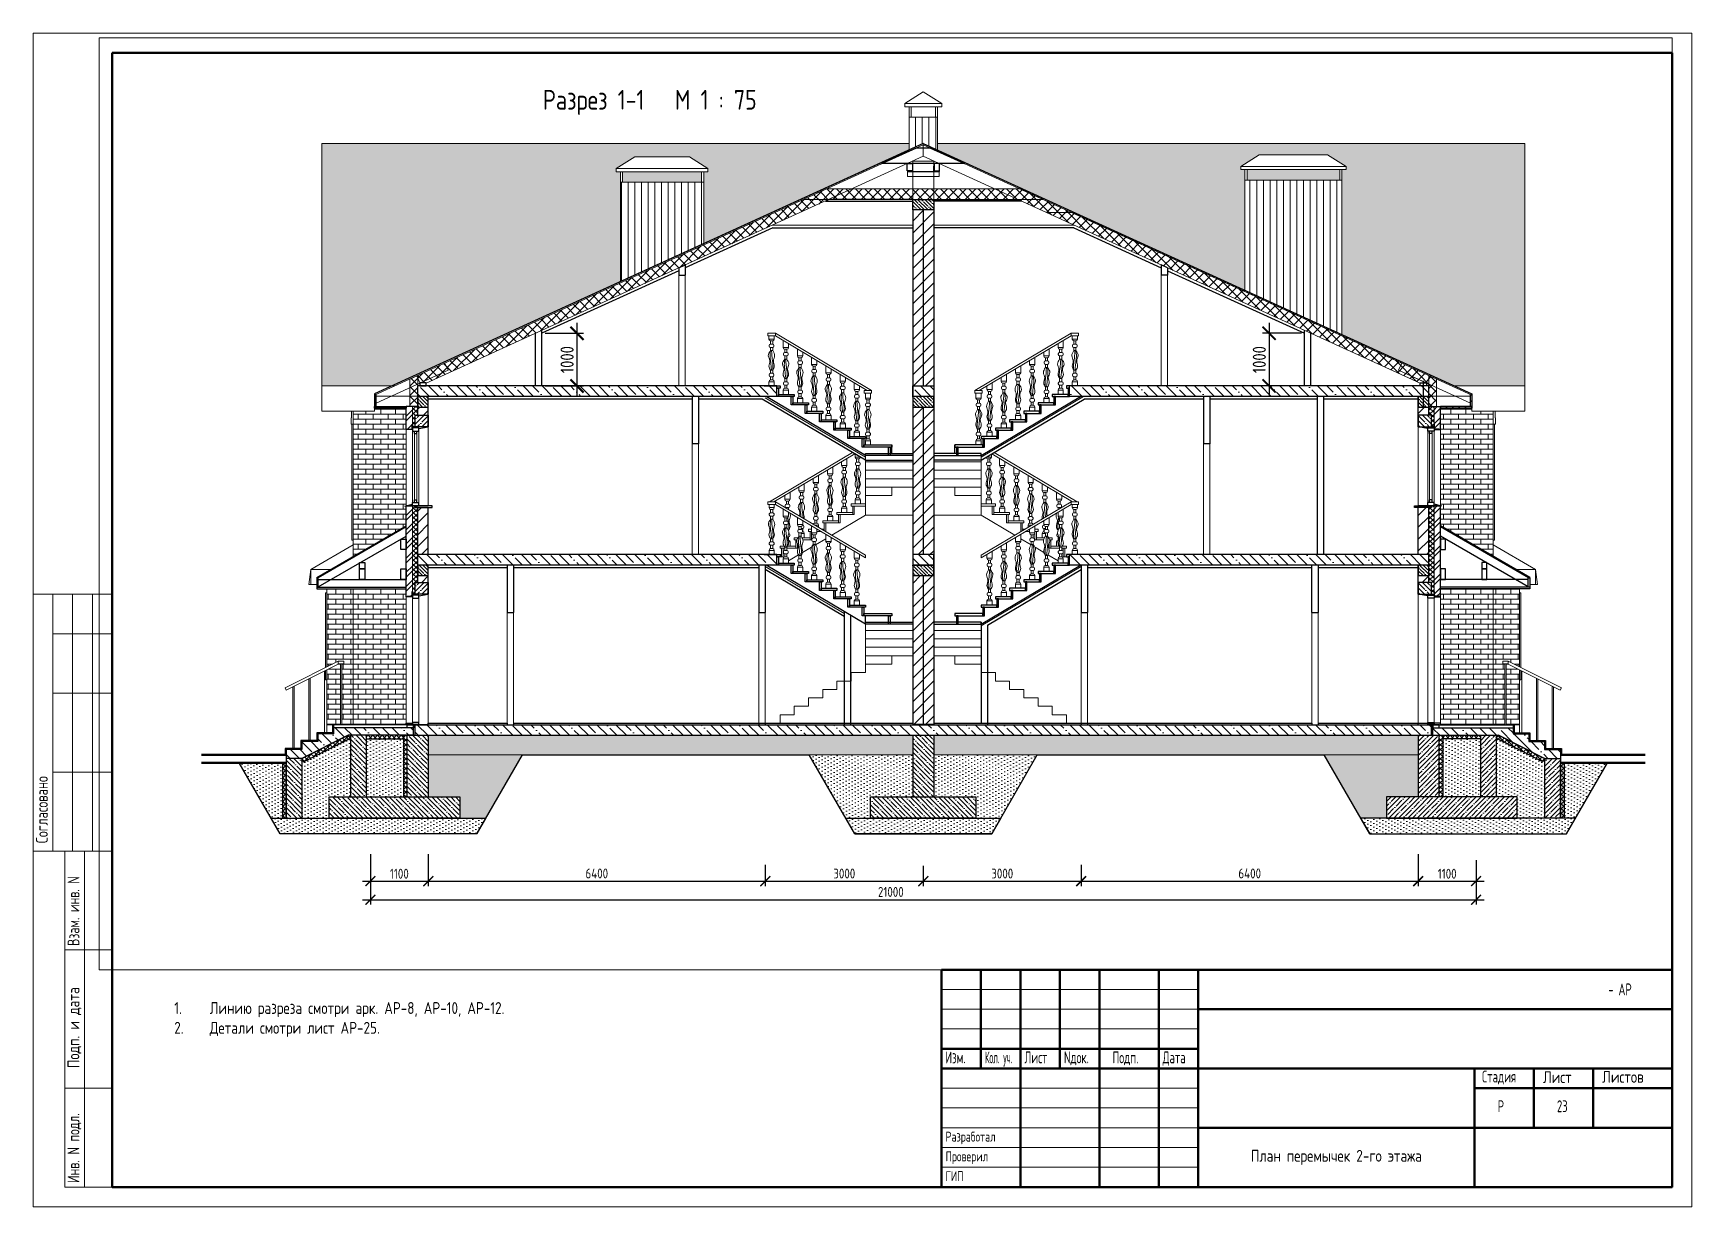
# Paper-space layout 'A23' of a CAD drawing. Header units: millimetres. Extents: x -3 to 417, y -3 to 294.
# The model-space entities are those that its viewports show. They can reach past a viewport. Long polylines and large blocks are cut down to what shows.
import ezdxf
from ezdxf.enums import TextEntityAlignment as Align

# ---------------------------------------------------------------- set-up
doc = ezdxf.new("R2010")
doc.units = ezdxf.units.MM
doc.header["$LTSCALE"] = 100
doc.header["$PDMODE"] = 35
doc.linetypes.add('GOST2.303 4', pattern=[7, 5, -2, 0])
for name, color, linetype, lineweight in [('0.3', 7, 'Continuous', 30), ('0.5', 7, 'Continuous', 50), ('Примітки 0.09', 200, 'Continuous', 9), ('Розміри 0.09', 5, 'Continuous', 9), ('Тонкі 0.18', 142, 'Continuous', 18), ('Штрихові 0.18', 7, 'GOST2.303 4', 18), ('Штрихування 0.09', 253, 'Continuous', 9)]:
    doc.layers.add(name, color=color, linetype=linetype, lineweight=lineweight)
doc.layers.add('ViewPorts', color=240, linetype='Continuous', plot=False)
doc.styles.add('GOST 2.304', font='CS_Gost2304.shx')
doc.styles.add('SPDS', font='SPDS.shx', dxfattribs={"width": 0.9})
doc.dimstyles.new('SPDS', dxfattribs={"dimscale": 100, "dimtxt": 2.5, "dimasz": 2.5, "dimexe": 1.25, "dimexo": 0.625, "dimtad": 1, "dimrnd": 0.001, "dimtxsty": 'GOST 2.304', "dimblk": 'ARCHTICK', "dimcen": 2.5, "dimdle": 2, "dimadec": 0, "dimazin": 2, "dimtfac": 0.75, "dimtmove": 1, "dimatfit": 3, "dimfxl": 0, "dimtolj": 1, "dimarcsym": 0})
pattern_1 = [(0, (-90169.81, -117250), (0, 94.83852), []), (90, (-90169.81, -117250), (-142.24, 94.83852), [94.83852, -94.83852])]
pattern_2 = [(45, (-90169.81, -117250), (-44.90128, 44.90128), []), (135, (-90169.81, -117250), (-44.90128, -44.90128), [])]
pattern_3 = [(45, (-90169.81, -117250), (-112.2532, 112.2532), [])]
pattern_4 = [(45, (-90169.81, -117250), (-134.70384, 134.70384), []), (45, (-90080, -117250), (-134.70384, 134.70384), [])]
pattern_5 = [(135, (-90169.8, -117250), (-179.60512, -179.60512), []), (135, (-90169.8, -117070.4), (-179.60512, -179.60512), [317.5, -63.5, 0, -63.5])]
pattern_6 = [(0, (-90154.81, -117250), (125, 200), [220, -30]), (0, (-90154.81, -117235), (125, 200), [220, -30]), (90, (-89934.81, -117250), (-125, 200), [200, -200]), (90, (-89904.81, -117250), (-125, 200), [200, -200])]
pattern_7 = [(90, (-90169.81, -117250), (-127, 2e-14), [])]
pattern_8 = [(180, (435138.14, -117250), (-6e-11, 94.83852), []), (90, (435138.14, -117250), (142.24, 94.83852), [94.83852, -94.83852])]
pattern_9 = [(135, (2e-10, 3200), (-67.35192, -67.35192), []), (135, (2e-10, 3267.36), (-67.35192, -67.35192), [119.0625, -23.8125, 0, -23.8125])]
pattern_10 = [(135, (236291.02, -152675.93), (-89.80256, -89.80256), []), (135, (236291.02, -152586.12), (-89.80256, -89.80256), [158.75, -31.75, 0, -31.75])]
pattern_11 = [(27, (237329.02, -152675.93), (-0.53894, 70.993113), [0, -63.5])]
pattern_12 = [(27, (255162.84, -152675.93), (-0.53894, 70.993113), [0, -63.5])]
pattern_13 = [(45, (108677.31, -152675.93), (89.80256, -89.80256), []), (45, (108677.31, -152586.12), (89.80256, -89.80256), [158.75, -31.75, 0, -31.75])]
pattern_14 = [(153, (107639.31, -152675.93), (0.53894, 70.993113), [0, -63.5])]

psp = doc.layouts.new('A23')

# ---------------------------------------------------------------- texts
at = {"layer": 'Примітки 0.09', "style": 'SPDS', "width": 0.805546}
psp.add_text('23', height=3, dxfattribs=at).set_placement((382.84, 20.77))
at = {"layer": 'Примітки 0.09', "color": 7, "char_height": 3, "style": 'SPDS'}
for s, insert, width, attachment_point in [('\\pi-6,l6,t9,12;{\\Fcs_gost2304|c204;\\W1;\\C256;1.^IЛинию разреза смотри арк. \\C3;АР-\\Fcs_gost2304|c0;8\\Fcs_gost2304|c204;, АР-\\Fcs_gost2304|c0;10\\Fcs_gost2304|c204;, АР-\\Fcs_gost2304|c0;12\\Fcs_gost2304|c204;\\C256;.\\Fcs_gost2304|c0;\\P\\Fcs_gost2304|c204;2.^IДетали смотри лист \\C3;АР-2\\Fcs_gost2304|c0;5\\Fcs_gost2304|c204;\\C256;.}', (32.7, 48.62), 191.4125, 1), ('{\\W1;\\C256;План перемычек 2-го этажа}', (326.98, 9.33), 70, 5)]:
    psp.add_mtext(s, dxfattribs=dict(at, insert=insert, width=width, attachment_point=attachment_point))

msp = doc.modelspace()

# ---------------------------------------------------------------- texts
at = {"layer": 'Примітки 0.09', "ltscale": 0.75, "style": 'SPDS'}
msp.add_text('Разрез 1-1   М 1 : 75', height=375, dxfattribs=at).set_placement((167289.158, -211523.169), align=Align.CENTER)

# ---------------------------------------------------------------- blocks, each defined once
blk = doc.blocks.new('A$C1BD929A5')
at = {"layer": 'Тонкі 0.18', "color": 0, "extrusion": (1, 0, 0)}
for points, elevation in [([(8500, 0), (15000, 0)], -2000), ([(14000, 0), (15000, 0)], -1500), ([(14000, 0), (15000, 0)], -1000), ([(14000, 0), (15000, 0)], -500), ([(12500, 0), (14000, 0)], -1500), ([(12500, 0), (14000, 0)], -1000), ([(12500, 0), (14000, 0)], -500), ([(10500, 0), (12500, 0)], -1500), ([(10500, 0), (12500, 0)], -1000), ([(10500, 0), (12500, 0)], -500), ([(8500, 0), (10500, 0)], -1500), ([(8500, 0), (10500, 0)], -1000), ([(8500, 0), (10500, 0)], -500), ([(0, 0), (8500, 0)], -1200), ([(0, 0), (8500, 0)], -700)]:
    blk.add_lwpolyline(points, dxfattribs=dict(at, elevation=elevation))
at = {"layer": 'Тонкі 0.18', "color": 0, "extrusion": (0, 1, 0)}
for points, elevation in [([(2000, 0), (0, 0)], 15000), ([(1500, 0), (1000, 0)], 14000), ([(1000, 0), (500, 0)], 14000), ([(500, 0), (0, 0)], 14000), ([(1500, 0), (1000, 0)], 12500), ([(1000, 0), (500, 0)], 12500), ([(500, 0), (0, 0)], 12500), ([(1500, 0), (1000, 0)], 10500), ([(1000, 0), (500, 0)], 10500), ([(500, 0), (0, 0)], 10500), ([(2000, 0), (0, 0)], 8500), ([(1200, 0), (0, 0)], 8500), ([(1200, 0), (0, 0)], 6000), ([(1200, 0), (0, 0)], 2500)]:
    blk.add_lwpolyline(points, dxfattribs=dict(at, elevation=elevation))
at = {"layer": 'Тонкі 0.18', "color": 0, "extrusion": (1, 0, 0)}
blk.add_lwpolyline([(0, 0), (8500, 0)], dxfattribs=at)
at = {"layer": 'Тонкі 0.18', "color": 0, "extrusion": (0, 1, 0)}
blk.add_lwpolyline([(1200, 0), (0, 0)], dxfattribs=at)
at = {"layer": 'Тонкі 0.18', "color": 0, "ltscale": 0.01, "style": 'SPDS'}
for s, width, p in [('Согласовано', 0.95, (-1630, 8700)), ('Взам. инв. N', 0.898187, (-830, 6100)), ('Инв. N подл.', 0.909605, (-830, 100))]:
    blk.add_text(s, height=300, rotation=90, dxfattribs=dict(at, width=width)).set_placement(p)
blk.add_text('Подп. и дата', height=300, rotation=90, dxfattribs=at).set_placement((-830, 3010))
blk = doc.blocks.new('A$C2803562B')
at = {"color": 7, "lineweight": 50, "extrusion": (1, 0, 0)}
for points, elevation in [([(5500, 0), (5000, 0)], -17500), ([(5500, 0), (5000, 0)], -16500), ([(5500, 0), (5000, 0)], -15500), ([(5500, 0), (5000, 0)], -14500), ([(5500, 0), (5000, 0)], -13000), ([(5500, 0), (5000, 0)], -12000), ([(5000, 0), (4500, 0)], -17500), ([(5000, 0), (4500, 0)], -16500), ([(5000, 0), (4500, 0)], -15500), ([(5000, 0), (4500, 0)], -14500), ([(5000, 0), (4500, 0)], -13000), ([(5000, 0), (4500, 0)], -12000), ([(4500, 0), (4000, 0)], -17500), ([(4500, 0), (4000, 0)], -16500), ([(4500, 0), (4000, 0)], -15500), ([(4500, 0), (4000, 0)], -14500), ([(4500, 0), (4000, 0)], -13000), ([(4500, 0), (4000, 0)], -12000), ([(4000, 0), (3500, 0)], -17500), ([(4000, 0), (3500, 0)], -16500), ([(4000, 0), (3500, 0)], -15500), ([(4000, 0), (3500, 0)], -14500), ([(4000, 0), (3500, 0)], -13000), ([(4000, 0), (3500, 0)], -12000), ([(3500, 0), (3000, 0)], -17500), ([(3500, 0), (3000, 0)], -16500), ([(3500, 0), (3000, 0)], -15500), ([(3500, 0), (3000, 0)], -14500), ([(3500, 0), (3000, 0)], -13000), ([(3500, 0), (3000, 0)], -12000), ([(3000, 0), (2500, 0)], -16500), ([(3000, 0), (2500, 0)], -14500), ([(3000, 0), (2500, 0)], -13000), ([(3000, 0), (2500, 0)], -12000), ([(3000, 0), (2500, 0)], -5000), ([(3000, 0), (2500, 0)], -3500), ([(3000, 0), (2500, 0)], -2000), ([(2500, 0), (2000, 0)], -16500), ([(2500, 0), (2000, 0)], -14500), ([(2500, 0), (2000, 0)], -13000), ([(2500, 0), (2000, 0)], -12000), ([(2500, 0), (2000, 0)], -5000), ([(2500, 0), (2000, 0)], -3500), ([(2500, 0), (2000, 0)], -2000), ([(2000, 0), (1500, 0)], -16500), ([(2000, 0), (1500, 0)], -14500), ([(2000, 0), (1500, 0)], -13000), ([(2000, 0), (1500, 0)], -12000), ([(2000, 0), (1500, 0)], -5000), ([(2000, 0), (1500, 0)], -3500), ([(2000, 0), (1500, 0)], -2000), ([(1500, 0), (1000, 0)], -16500), ([(1500, 0), (1000, 0)], -14500), ([(1500, 0), (1000, 0)], -13000), ([(1500, 0), (1000, 0)], -12000), ([(1500, 0), (0, 0)], -5000), ([(1000, 0), (500, 0)], -16500), ([(1000, 0), (500, 0)], -14500), ([(1000, 0), (500, 0)], -13000), ([(1000, 0), (500, 0)], -12000), ([(500, 0), (0, 0)], -16500), ([(500, 0), (0, 0)], -14500), ([(500, 0), (0, 0)], -13000), ([(500, 0), (0, 0)], -12000)]:
    blk.add_lwpolyline(points, dxfattribs=dict(at, elevation=elevation))
at = {"color": 7, "extrusion": (0, 1, 0)}
for points, elevation in [([(18500, 0), (17500, 0)], 5000), ([(17500, 0), (16500, 0)], 5000), ([(16500, 0), (15500, 0)], 5000), ([(15500, 0), (14500, 0)], 5000), ([(14500, 0), (13000, 0)], 5000), ([(13000, 0), (12000, 0)], 5000), ([(18500, 0), (17500, 0)], 4500), ([(17500, 0), (16500, 0)], 4500), ([(16500, 0), (15500, 0)], 4500), ([(15500, 0), (14500, 0)], 4500), ([(14500, 0), (13000, 0)], 4500), ([(13000, 0), (12000, 0)], 4500), ([(18500, 0), (17500, 0)], 4000), ([(17500, 0), (16500, 0)], 4000), ([(16500, 0), (15500, 0)], 4000), ([(15500, 0), (14500, 0)], 4000), ([(14500, 0), (13000, 0)], 4000), ([(13000, 0), (12000, 0)], 4000), ([(18500, 0), (17500, 0)], 2500), ([(17500, 0), (16500, 0)], 2500), ([(16500, 0), (15500, 0)], 2500), ([(15500, 0), (14500, 0)], 2500), ([(14500, 0), (13000, 0)], 2500), ([(13000, 0), (12000, 0)], 2500), ([(18500, 0), (17500, 0)], 2000), ([(17500, 0), (16500, 0)], 2000), ([(16500, 0), (15500, 0)], 2000), ([(15500, 0), (14500, 0)], 2000), ([(14500, 0), (13000, 0)], 2000), ([(13000, 0), (12000, 0)], 2000), ([(18500, 0), (17500, 0)], 1500), ([(17500, 0), (16500, 0)], 1500), ([(16500, 0), (15500, 0)], 1500), ([(15500, 0), (14500, 0)], 1500), ([(14500, 0), (13000, 0)], 1500), ([(13000, 0), (12000, 0)], 1500), ([(18500, 0), (17500, 0)], 1000), ([(17500, 0), (16500, 0)], 1000), ([(16500, 0), (15500, 0)], 1000), ([(15500, 0), (14500, 0)], 1000), ([(14500, 0), (13000, 0)], 1000), ([(13000, 0), (12000, 0)], 1000), ([(18500, 0), (17500, 0)], 500), ([(17500, 0), (16500, 0)], 500), ([(16500, 0), (15500, 0)], 500), ([(15500, 0), (14500, 0)], 500), ([(14500, 0), (13000, 0)], 500), ([(13000, 0), (12000, 0)], 500)]:
    blk.add_lwpolyline(points, dxfattribs=dict(at, elevation=elevation))
at = {"color": 7, "lineweight": 50, "extrusion": (0, 1, 0)}
for points, elevation in [([(12000, 0), (5000, 0)], 4500), ([(5000, 0), (3500, 0)], 4500), ([(3500, 0), (2000, 0)], 4500), ([(2000, 0), (0, 0)], 4500), ([(18500, 0), (17500, 0)], 3500), ([(17500, 0), (16500, 0)], 3500), ([(16500, 0), (15500, 0)], 3500), ([(15500, 0), (14500, 0)], 3500), ([(14500, 0), (13000, 0)], 3500), ([(13000, 0), (12000, 0)], 3500), ([(18500, 0), (17500, 0)], 3000), ([(17500, 0), (16500, 0)], 3000), ([(16500, 0), (15500, 0)], 3000), ([(15500, 0), (14500, 0)], 3000), ([(14500, 0), (13000, 0)], 3000), ([(13000, 0), (12000, 0)], 3000), ([(12000, 0), (5000, 0)], 3000), ([(5000, 0), (3500, 0)], 3000), ([(3500, 0), (2000, 0)], 3000), ([(2000, 0), (0, 0)], 3000), ([(5000, 0), (3500, 0)], 2500), ([(3500, 0), (2000, 0)], 2500), ([(2000, 0), (0, 0)], 2500), ([(12000, 0), (5000, 0)], 1500), ([(5000, 0), (3500, 0)], 1500), ([(3500, 0), (2000, 0)], 1500), ([(2000, 0), (0, 0)], 1500)]:
    blk.add_lwpolyline(points, dxfattribs=dict(at, elevation=elevation))
at = {"extrusion": (0, 1, 0)}
blk.add_lwpolyline([(18500, 0), (0, 0)], dxfattribs=at)
at = {"layer": '0.5', "color": 0, "extrusion": (1, 0, 0), "elevation": -18500}
blk.add_lwpolyline([(5500, 0), (0, 0)], dxfattribs=at)
at = {"layer": '0.5', "color": 0, "extrusion": (0, 1, 0), "elevation": 5500}
blk.add_lwpolyline([(18500, 0), (0, 0)], dxfattribs=at)
at = {"layer": '0.5', "color": 0, "extrusion": (1, 0, 0)}
blk.add_lwpolyline([(5500, 0), (0, 0)], dxfattribs=at)
at = {"layer": '0.5', "color": 0, "extrusion": (0, 1, 0)}
blk.add_lwpolyline([(18500, 0), (0, 0)], dxfattribs=at)
at = {"color": 7, "style": 'SPDS'}
for s, height, width, p in [('- АР', 300, 0.805546, (-1613, 4850)), ('Изм.', 300, 0.8, (-18400, 3130)), ('Кол. уч.', 300, 0.6, (-17400, 3130)), ('Лист', 300, 0.8, (-16400, 3130)), ('Nдок.', 300, 0.8, (-15400, 3130)), ('Подп.', 300, 0.8, (-14169, 3130)), ('Дата', 300, 0.8, (-12900, 3130)), ('Стадия', 300, 0.805546, (-4811, 2646)), ('Р', 300, 0.805546, (-4415, 1895)), ('Разработал', 250, 0.9, (-18396, 1150)), ('Проверил', 250, 0.9, (-18396, 650)), ('ГИП', 250, 0.9, (-18396, 150))]:
    blk.add_text(s, height=height, dxfattribs=dict(at, width=width)).set_placement(p)
for s, p in [('Лист', (-3269, 2630)), ('Листов', (-1769, 2638))]:
    blk.add_text(s, height=300, dxfattribs=at).set_placement(p)
blk = doc.blocks.new('_ArchTick')
at = {"color": 0, "linetype": 'ByBlock', "const_width": 0.15}
blk.add_lwpolyline([(-0.5, -0.5), (0.5, 0.5)], dxfattribs=at)
blk = doc.blocks.new('*D1529')
at = {"layer": 'Defpoints', "color": 0, "transparency": 16777216}
for p in [(161984, -225608), (163084, -225608), (163084, -226164)]:
    blk.add_point(p, dxfattribs=at)
at = {"layer": 'Розміри 0.09', "color": 0, "lineweight": -2, "transparency": 16777216}
for p, q in [((161984, -225655), (161984, -226258)), ((163084, -225655), (163084, -226258)), ((161834, -226164), (163234, -226164))]:
    blk.add_line(p, q, dxfattribs=at)
at = {"layer": 'Розміри 0.09', "color": 0, "lineweight": -2, "transparency": 16777216, "xscale": 187.5, "yscale": 187.5, "zscale": 187.5, "rotation": 180}
blk.add_blockref('_ArchTick', (161984, -226164), dxfattribs=at)
at = {"layer": 'Розміри 0.09', "color": 0, "lineweight": -2, "transparency": 16777216, "xscale": 187.5, "yscale": 187.5, "zscale": 187.5}
blk.add_blockref('_ArchTick', (163084, -226164), dxfattribs=at)
at = {"layer": 'Розміри 0.09', "color": 0, "transparency": 16777216, "insert": (162534, -226023), "char_height": 187.5, "attachment_point": 5, "style": 'GOST 2.304'}
blk.add_mtext('\\A1;1100', dxfattribs=at)
blk = doc.blocks.new('*D1534')
at = {"layer": 'Defpoints', "color": 0, "transparency": 16777216}
for p in [(163084, -225608), (169484, -225807), (169484, -226164)]:
    blk.add_point(p, dxfattribs=at)
at = {"layer": 'Розміри 0.09', "color": 0, "lineweight": -2, "transparency": 16777216}
for p, q in [((163084, -225655), (163084, -226258)), ((169484, -225854), (169484, -226258)), ((162934, -226164), (169634, -226164))]:
    blk.add_line(p, q, dxfattribs=at)
at = {"layer": 'Розміри 0.09', "color": 0, "lineweight": -2, "transparency": 16777216, "xscale": 187.5, "yscale": 187.5, "zscale": 187.5, "rotation": 180}
blk.add_blockref('_ArchTick', (163084, -226164), dxfattribs=at)
at = {"layer": 'Розміри 0.09', "color": 0, "lineweight": -2, "transparency": 16777216, "xscale": 187.5, "yscale": 187.5, "zscale": 187.5}
blk.add_blockref('_ArchTick', (169484, -226164), dxfattribs=at)
at = {"layer": 'Розміри 0.09', "color": 0, "transparency": 16777216, "insert": (166284, -226018), "char_height": 187.5, "attachment_point": 5, "style": 'GOST 2.304'}
blk.add_mtext('\\A1;6400', dxfattribs=at)
blk = doc.blocks.new('*D1530')
at = {"layer": 'Defpoints', "color": 0, "transparency": 16777216}
for p in [(169484, -225807), (172484, -225826), (172484, -226164)]:
    blk.add_point(p, dxfattribs=at)
at = {"layer": 'Розміри 0.09', "color": 0, "lineweight": -2, "transparency": 16777216}
for p, q in [((169484, -225854), (169484, -226258)), ((169334, -226164), (172634, -226164)), ((172484, -225873), (172484, -226258))]:
    blk.add_line(p, q, dxfattribs=at)
at = {"layer": 'Розміри 0.09', "color": 0, "lineweight": -2, "transparency": 16777216, "xscale": 187.5, "yscale": 187.5, "zscale": 187.5, "rotation": 180}
blk.add_blockref('_ArchTick', (169484, -226164), dxfattribs=at)
at = {"layer": 'Розміри 0.09', "color": 0, "lineweight": -2, "transparency": 16777216, "xscale": 187.5, "yscale": 187.5, "zscale": 187.5}
blk.add_blockref('_ArchTick', (172484, -226164), dxfattribs=at)
at = {"layer": 'Розміри 0.09', "color": 0, "transparency": 16777216, "insert": (170984, -226020), "char_height": 187.5, "attachment_point": 5, "style": 'GOST 2.304'}
blk.add_mtext('\\A1;3000', dxfattribs=at)
blk = doc.blocks.new('*D1531')
at = {"layer": 'Defpoints', "color": 0, "transparency": 16777216}
for p in [(172484, -225826), (175484, -225807), (175484, -226164)]:
    blk.add_point(p, dxfattribs=at)
at = {"layer": 'Розміри 0.09', "color": 0, "lineweight": -2, "transparency": 16777216}
for p, q in [((175484, -225854), (175484, -226258)), ((172334, -226164), (175634, -226164)), ((172484, -225873), (172484, -226258))]:
    blk.add_line(p, q, dxfattribs=at)
at = {"layer": 'Розміри 0.09', "color": 0, "lineweight": -2, "transparency": 16777216, "xscale": 187.5, "yscale": 187.5, "zscale": 187.5, "rotation": 180}
blk.add_blockref('_ArchTick', (172484, -226164), dxfattribs=at)
at = {"layer": 'Розміри 0.09', "color": 0, "lineweight": -2, "transparency": 16777216, "xscale": 187.5, "yscale": 187.5, "zscale": 187.5}
blk.add_blockref('_ArchTick', (175484, -226164), dxfattribs=at)
at = {"layer": 'Розміри 0.09', "color": 0, "transparency": 16777216, "insert": (173984, -226020), "char_height": 187.5, "attachment_point": 5, "style": 'GOST 2.304'}
blk.add_mtext('\\A1;3000', dxfattribs=at)
blk = doc.blocks.new('*D1535')
at = {"layer": 'Defpoints', "color": 0, "transparency": 16777216}
for p in [(175484, -225807), (181884, -225608), (181884, -226164)]:
    blk.add_point(p, dxfattribs=at)
at = {"layer": 'Розміри 0.09', "color": 0, "lineweight": -2, "transparency": 16777216}
for p, q in [((175484, -225854), (175484, -226258)), ((181884, -225655), (181884, -226258)), ((175334, -226164), (182034, -226164))]:
    blk.add_line(p, q, dxfattribs=at)
at = {"layer": 'Розміри 0.09', "color": 0, "lineweight": -2, "transparency": 16777216, "xscale": 187.5, "yscale": 187.5, "zscale": 187.5, "rotation": 180}
blk.add_blockref('_ArchTick', (175484, -226164), dxfattribs=at)
at = {"layer": 'Розміри 0.09', "color": 0, "lineweight": -2, "transparency": 16777216, "xscale": 187.5, "yscale": 187.5, "zscale": 187.5}
blk.add_blockref('_ArchTick', (181884, -226164), dxfattribs=at)
at = {"layer": 'Розміри 0.09', "color": 0, "transparency": 16777216, "insert": (178684, -226018), "char_height": 187.5, "attachment_point": 5, "style": 'GOST 2.304'}
blk.add_mtext('\\A1;6400', dxfattribs=at)
blk = doc.blocks.new('*D1536')
at = {"layer": 'Defpoints', "color": 0, "transparency": 16777216}
for p in [(181884, -225608), (182984, -225799), (182984, -226164)]:
    blk.add_point(p, dxfattribs=at)
at = {"layer": 'Розміри 0.09', "color": 0, "lineweight": -2, "transparency": 16777216}
for p, q in [((181884, -225655), (181884, -226258)), ((182984, -225846), (182984, -226258)), ((181734, -226164), (183134, -226164))]:
    blk.add_line(p, q, dxfattribs=at)
at = {"layer": 'Розміри 0.09', "color": 0, "lineweight": -2, "transparency": 16777216, "xscale": 187.5, "yscale": 187.5, "zscale": 187.5, "rotation": 180}
blk.add_blockref('_ArchTick', (181884, -226164), dxfattribs=at)
at = {"layer": 'Розміри 0.09', "color": 0, "lineweight": -2, "transparency": 16777216, "xscale": 187.5, "yscale": 187.5, "zscale": 187.5}
blk.add_blockref('_ArchTick', (182984, -226164), dxfattribs=at)
at = {"layer": 'Розміри 0.09', "color": 0, "transparency": 16777216, "insert": (182434, -226023), "char_height": 187.5, "attachment_point": 5, "style": 'GOST 2.304'}
blk.add_mtext('\\A1;1100', dxfattribs=at)
blk = doc.blocks.new('*D1537')
at = {"layer": 'Defpoints', "color": 0, "transparency": 16777216}
for p in [(161984, -225717), (182984, -225717), (182984, -226517)]:
    blk.add_point(p, dxfattribs=at)
at = {"layer": 'Розміри 0.09', "color": 0, "lineweight": -2, "transparency": 16777216}
for p, q in [((161984, -225763), (161984, -226610)), ((182984, -225763), (182984, -226610)), ((161834, -226517), (183134, -226517))]:
    blk.add_line(p, q, dxfattribs=at)
at = {"layer": 'Розміри 0.09', "color": 0, "lineweight": -2, "transparency": 16777216, "xscale": 187.5, "yscale": 187.5, "zscale": 187.5, "rotation": 180}
blk.add_blockref('_ArchTick', (161984, -226517), dxfattribs=at)
at = {"layer": 'Розміри 0.09', "color": 0, "lineweight": -2, "transparency": 16777216, "xscale": 187.5, "yscale": 187.5, "zscale": 187.5}
blk.add_blockref('_ArchTick', (182984, -226517), dxfattribs=at)
at = {"layer": 'Розміри 0.09', "color": 0, "transparency": 16777216, "insert": (171868, -226369), "char_height": 187.5, "attachment_point": 5, "style": 'GOST 2.304'}
blk.add_mtext('\\A1;21000', dxfattribs=at)
blk = doc.blocks.new('*U1527', base_point=(272546, -100482))
at = {"layer": '0.3'}
for p, q in [((272550, -100382), (272546, -100382)), ((272546, -100382), (272546, -100482)), ((272546, -100482), (272646, -100482)), ((272554, -100462), (272554, -100386)), ((272642, -100474), (272566, -100474)), ((272646, -100478), (272646, -100482))]:
    blk.add_line(p, q, dxfattribs=at)
for centre, radius, start, end in [((272550, -100386), 4, 0, 90), ((272566, -100462), 12, 180, 270), ((272642, -100478), 4, 0, 90)]:
    blk.add_arc(centre, radius, start, end, dxfattribs=at)
blk = doc.blocks.new('*D1532')
at = {"layer": 'Defpoints', "color": 0, "transparency": 16777216}
for p in [(165241, -215767), (165241, -216767), (165907, -216767)]:
    blk.add_point(p, dxfattribs=at)
at = {"layer": 'Розміри 0.09', "color": 0, "lineweight": -2, "transparency": 16777216}
for p, q in [((165303, -215767), (166032, -215767)), ((165907, -215567), (165907, -216967)), ((165303, -216767), (166032, -216767))]:
    blk.add_line(p, q, dxfattribs=at)
at = {"layer": 'Розміри 0.09', "color": 0, "lineweight": -2, "transparency": 16777216, "xscale": 250, "yscale": 250, "zscale": 250}
for p, rotation in [((165907, -215767), 90), ((165907, -216767), 270)]:
    blk.add_blockref('_ArchTick', p, dxfattribs=dict(at, rotation=rotation))
at = {"layer": 'Розміри 0.09', "color": 0, "transparency": 16777216, "insert": (165720, -216267), "char_height": 250, "attachment_point": 5, "rotation": 90, "style": 'GOST 2.304'}
blk.add_mtext('\\A1;1000', dxfattribs=at)
blk = doc.blocks.new('*D1533')
at = {"layer": 'Defpoints', "color": 0, "transparency": 16777216}
for p in [(179727, -215767), (179053, -216767), (179727, -216767)]:
    blk.add_point(p, dxfattribs=at)
at = {"layer": 'Розміри 0.09', "color": 0, "lineweight": -2, "transparency": 16777216}
for p, q in [((179665, -215767), (178928, -215767)), ((179053, -215567), (179053, -216967)), ((179665, -216767), (178928, -216767))]:
    blk.add_line(p, q, dxfattribs=at)
at = {"layer": 'Розміри 0.09', "color": 0, "lineweight": -2, "transparency": 16777216, "xscale": 250, "yscale": 250, "zscale": 250}
for p, rotation in [((179053, -215767), 90), ((179053, -216767), 270)]:
    blk.add_blockref('_ArchTick', p, dxfattribs=dict(at, rotation=rotation))
at = {"layer": 'Розміри 0.09', "color": 0, "transparency": 16777216, "insert": (178866, -216267), "char_height": 250, "attachment_point": 5, "rotation": 90, "style": 'GOST 2.304'}
blk.add_mtext('\\A1;1000', dxfattribs=at)
blk = doc.blocks.new('*U1528', base_point=(172763, -212793))
at = {"layer": '0.3', "ltscale": 0.75}
for p, q in [((172766, -212693), (172763, -212693)), ((172763, -212693), (172763, -212793)), ((172763, -212793), (172863, -212793)), ((172770, -212774), (172770, -212697)), ((172859, -212786), (172782, -212786)), ((172863, -212790), (172863, -212793))]:
    blk.add_line(p, q, dxfattribs=at)
for centre, radius, start, end in [((172766, -212697), 4, 0, 90), ((172782, -212774), 12, 180, 270), ((172859, -212790), 4, 0, 90)]:
    blk.add_arc(centre, radius, start, end, dxfattribs=at)
blk = doc.blocks.new('*U1512', base_point=(172763, -212793))
at = {"layer": '0.3', "ltscale": 0.75}
for p, q in [((172766, -212693), (172763, -212693)), ((172763, -212693), (172763, -212793)), ((172763, -212793), (172863, -212793)), ((172770, -212774), (172770, -212697)), ((172859, -212786), (172782, -212786)), ((172863, -212790), (172863, -212793))]:
    blk.add_line(p, q, dxfattribs=at)
for centre, radius, start, end in [((172766, -212697), 4, 0, 90), ((172782, -212774), 12, 180, 270), ((172859, -212790), 4, 0, 90)]:
    blk.add_arc(centre, radius, start, end, dxfattribs=at)
blk = doc.blocks.new('A$C1560619C')
at = {"layer": 'Штрихування 0.09', "ltscale": 0.2}
for p, q in [((-300, 100), (300, 100)), ((-300, 0), (-300, 100)), ((-300, 93), (300, 93)), ((300, 0), (-300, 0)), ((300, 100), (300, 0))]:
    blk.add_line(p, q, dxfattribs=at)
at = {"layer": '0.3', "ltscale": 0.75, "rotation": 90}
blk.add_blockref('*U1512', (-200, 100), dxfattribs=at)
at = {"layer": '0.3', "ltscale": 0.75, "xscale": -1, "rotation": 270}
blk.add_blockref('*U1512', (200, 100), dxfattribs=at)

# ---------------------------------------------------------------- dimensions: what is measured, and where the dimension line sits
at = {"layer": 'Розміри 0.09'}
for base, p1, p2, picture, middle in [((165907.294, -216766.583), (165240.987, -215766.583), (165240.987, -216766.583), '*D1532', (165719.794, -216266.583)), ((179053.048, -216766.583), (179727.343, -215766.583), (179727.343, -216766.583), '*D1533', (178865.548, -216266.583))]:
    dim = msp.add_linear_dim(base=base, p1=p1, p2=p2, angle=90, dimstyle='SPDS', override={"dimlfac": 1, "dimtxsty": 'GOST 2.304', "dimblk1": 'ArchTick', "dimblk2": 'ArchTick', "dimsah": 1, "dimtolj": 1}, dxfattribs=at)
    dim.commit()
    dim.dimension.update_dxf_attribs({"geometry": picture, "text_midpoint": middle})
for base, p1, p2, picture, middle in [((163084.165, -226164.047), (161984.165, -225608.109), (163084.165, -225608.109), '*D1529', (162534.165, -226023.422)), ((169484.165, -226164.047), (163084.165, -225608.109), (169484.165, -225807.309), '*D1534', (166284.165, -226017.996)), ((172484.165, -226164.047), (169484.165, -225807.309), (172484.165, -225826.266), '*D1530', (170984.165, -226019.539)), ((175484.165, -226164.047), (172484.165, -225826.266), (175484.165, -225807.309), '*D1531', (173984.165, -226019.539)), ((181884.165, -226164.047), (175484.165, -225807.309), (181884.165, -225608.109), '*D1535', (178684.165, -226017.996)), ((182984.165, -226164.047), (181884.165, -225608.109), (182984.165, -225799.323), '*D1536', (182434.165, -226023.422))]:
    dim = msp.add_linear_dim(base=base, p1=p1, p2=p2, dimstyle='SPDS', override={"dimscale": 75, "dimlfac": 1, "dimtxsty": 'GOST 2.304', "dimblk1": 'ArchTick', "dimblk2": 'ArchTick', "dimsah": 1, "dimtolj": 1}, dxfattribs=at)
    dim.commit()
    dim.dimension.update_dxf_attribs({"geometry": picture, "text_midpoint": middle})
dim = msp.add_linear_dim(base=(182984.165, -226516.577), p1=(161984.165, -225716.577), p2=(182984.165, -225716.577), dimstyle='SPDS', override={"dimscale": 75, "dimlfac": 1, "dimtxsty": 'GOST 2.304', "dimblk1": 'ArchTick', "dimblk2": 'ArchTick', "dimsah": 1, "dimtolj": 1}, dxfattribs=at)
dim.commit()
dim.dimension.update_dxf_attribs({"geometry": '*D1537', "text_midpoint": (171868.29, -226516.577), "dimtype": 160})

# ---------------------------------------------------------------- hatches: boundary and pattern name
at = {"layer": 'Штрихування 0.09', "ltscale": 0.75}
h = msp.add_hatch(dxfattribs=at)
h.set_pattern_fill('ANSI31', color=256, scale=40, angle=45, style=0)
h.set_pattern_definition([(90, (0, -87549.99), (-127, 2e-14), [])])
h.paths.add_polyline_path([(172214.128, -212288.815), (172484.128, -212166.621), (172754.128, -212289.752), (172754.128, -211666.621), (172214.128, -211666.621)])
at = {"layer": 'Штрихування 0.09'}
h = msp.add_hatch(dxfattribs=at)
h.set_pattern_fill('SQSHNGLE', color=256, scale=500, style=0, pattern_type=2)
h.set_pattern_definition(pattern_6)
h.paths.add_polyline_path([(166774.165, -212901.904), (168274.165, -212901.904), (168274.165, -212701.904), (166774.165, -212701.904)], flags=17)
h.paths.add_polyline_path([(172214.128, -212166.621), (172214.128, -212288.815), (168314.165, -214068.333), (168314.165, -212701.904), (168394.165, -212701.904), (168394.165, -212641.904), (168044.165, -212420.887), (167004.165, -212420.887), (166654.165, -212641.904), (166654.165, -212701.904), (166734.165, -212701.904), (166734.165, -214788.88), (162397.356, -216766.648), (161059.171, -216766.648), (161059.171, -212166.621)])
h = msp.add_hatch(dxfattribs=at)
h.set_pattern_fill('SQSHNGLE', color=256, scale=500, style=0, pattern_type=2)
h.set_pattern_definition(pattern_6)
h.paths.add_polyline_path([(182570.973, -216766.648), (183909.124, -216766.648), (183909.124, -212166.621), (172754.128, -212166.621), (172754.128, -212289.752), (178594.165, -214953.055), (178594.165, -212859.58), (178594.165, -212659.58), (178514.165, -212659.58), (178514.165, -212599.58), (178864.165, -212378.563), (180164.165, -212378.563), (180514.165, -212599.58), (180514.165, -212659.58), (180434.165, -212659.58), (180434.165, -215792.173)])
h.paths.add_polyline_path([(178634.165, -212659.58), (180394.165, -212659.58), (180394.165, -212859.58), (178634.165, -212859.58)], flags=16)
h = msp.add_hatch(dxfattribs=at)
h.set_pattern_fill('ANSI31', color=256, scale=40, angle=45, style=0)
h.set_pattern_definition(pattern_7)
h.paths.add_polyline_path([(166734.165, -212901.904), (168314.165, -212901.904), (168314.165, -214068.333), (166734.165, -214788.88)])
h = msp.add_hatch(dxfattribs=at)
h.set_pattern_fill('ANSI31', color=256, scale=40, angle=45, style=0)
h.set_pattern_definition(pattern_7)
h.paths.add_polyline_path([(180434.165, -212859.58), (178594.165, -212859.58), (178594.165, -214953.055), (180434.165, -215792.173)])
h = msp.add_hatch(dxfattribs=at)
h.set_pattern_fill('ANSI37', color=256, scale=40, style=0)
h.set_pattern_definition([(45, (118635.42, 97983.91), (-89.80256, 89.80256), []), (135, (118635.42, 97983.91), (-89.80256, -89.80256), [])])
h.paths.add_polyline_path([(174760.194, -213226.584), (174278.186, -213226.584), (174387.825, -213276.584), (174869.833, -213276.584)])
h.paths.add_polyline_path([(174321.638, -213026.584), (173839.63, -213026.584), (174278.186, -213226.584), (174760.194, -213226.584)])
h.paths.add_polyline_path([(173839.63, -213026.584), (173274.646, -213026.584), (172847.982, -213226.584), (174278.186, -213226.584)])
h.paths.add_polyline_path([(173274.646, -213026.584), (172684.165, -213026.584), (172684.165, -213226.584), (172847.982, -213226.584)])
h.paths.add_polyline_path([(172684.165, -213026.584), (170646.692, -213026.584), (170208.136, -213226.584), (172684.165, -213226.584)])
h.paths.add_polyline_path([(170690.143, -213226.584), (170208.136, -213226.584), (170098.497, -213276.584), (170580.505, -213276.584)])
h.paths.add_polyline_path([(182084.092, -216618.872), (182084.092, -216566.591), (181571.625, -216332.884), (181509.386, -216469.362), (182029.559, -216706.583), (182044.092, -216706.583)])
h.paths.add_polyline_path([(182103.83, -216575.592), (182084.092, -216566.591), (182084.092, -216618.872)])
h.paths.add_polyline_path([(182234.092, -216634.997), (182103.83, -216575.592), (182084.092, -216618.872), (182084.092, -216731.453), (182234.092, -216799.859)])
h.paths.add_polyline_path([(182084.092, -216618.872), (182044.092, -216706.583), (182044.092, -216713.211), (182084.092, -216731.453)])
h.paths.add_polyline_path([(182084.092, -216731.453), (182044.092, -216713.211), (182044.092, -216766.583), (182084.092, -216766.583)])
h.paths.add_polyline_path([(182234.092, -216799.859), (182084.092, -216731.453), (182084.092, -216958.05), (182234.092, -216958.05)])
h.paths.add_polyline_path([(182234.092, -216958.05), (182084.092, -216958.05), (182084.092, -216966.583), (182084.092, -217158.05), (182234.092, -217158.05)])
h.paths.add_polyline_path([(174869.833, -213276.584), (174387.825, -213276.584), (174826.381, -213476.584), (175308.388, -213476.584)])
h.paths.add_polyline_path([(170580.505, -213276.584), (170098.497, -213276.584), (169659.941, -213476.584), (170141.949, -213476.584)])
h.paths.add_polyline_path([(170141.949, -213476.584), (169659.941, -213476.584), (163396.704, -216332.884), (163458.944, -216469.362), (162938.77, -216706.583), (163044.237, -216706.583), (163044.237, -216713.44)])
h.paths.add_polyline_path([(162884.237, -216958.05), (162734.237, -216958.05), (162734.237, -217158.05), (162884.237, -217158.05)])
h.paths.add_polyline_path([(162884.237, -216766.648), (162884.237, -216731.453), (162734.237, -216799.859), (162734.237, -216958.05), (162884.237, -216958.05)])
h.paths.add_polyline_path([(162884.237, -216618.872), (162864.5, -216575.592), (162734.237, -216634.997), (162734.237, -216799.859), (162884.237, -216731.453)])
h.paths.add_polyline_path([(162884.237, -216618.872), (162884.237, -216731.453), (162924.237, -216713.211), (162924.237, -216706.583)])
h.paths.add_polyline_path([(162924.237, -216713.211), (162884.237, -216731.453), (162884.237, -216766.583), (162924.237, -216766.583)])
h.paths.add_polyline_path([(163458.944, -216469.362), (163396.704, -216332.884), (162884.237, -216566.591), (162884.237, -216618.872), (162924.237, -216706.583), (162938.77, -216706.583)])
h.paths.add_polyline_path([(174826.381, -213476.584), (175308.388, -213476.584), (181571.625, -216332.884), (181509.386, -216469.362), (182029.559, -216706.583), (181924.092, -216706.583), (181924.092, -216713.44)])
h = msp.add_hatch(dxfattribs=at)
h.set_pattern_fill('ANSI35', color=256, scale=15, angle=90, style=0)
h.set_pattern_definition([(135, (0, 370), (-67.35192, -67.35192), []), (135, (0, 437.35), (-67.35192, -67.35192), [119.0625, -23.8125, 0, -23.8125])])
h.paths.add_polyline_path([(172284.165, -213226.584), (172684.165, -213226.584), (172684.165, -213426.584), (172284.165, -213426.584)])
h = msp.add_hatch(dxfattribs=at)
h.set_pattern_fill('ANSI31', color=256, scale=50, style=0)
h.set_pattern_definition([(45, (118635.42, 97983.91), (-112.2532, 112.2532), [])])
h.paths.add_polyline_path([(172684.165, -213426.584), (172284.165, -213426.584), (172284.165, -213476.584), (172684.165, -213476.584)])
h.paths.add_polyline_path([(172684.165, -213476.584), (172484.165, -213476.584), (172484.165, -213796.584), (172684.165, -213796.584)])
h.paths.add_polyline_path([(172484.165, -213476.584), (172284.165, -213476.584), (172284.165, -213796.584), (172484.165, -213796.584)])
h.paths.add_polyline_path([(172284.165, -213796.584), (172684.165, -213796.584), (172684.165, -216766.583), (172284.165, -216766.583)])
h = msp.add_hatch(dxfattribs=at)
h.set_pattern_fill('ANSI35', color=256, scale=40, angle=90, style=0)
h.set_pattern_definition(pattern_5)
h.paths.add_polyline_path([(169704.167, -216966.591), (162884.237, -216966.591), (162884.237, -216766.648), (169704.167, -216766.648)])
at = {"layer": 'Штрихування 0.09', "ltscale": 0.25}
h = msp.add_hatch(dxfattribs=at)
h.set_pattern_fill('ANSI35', color=256, scale=15, angle=90, style=0)
h.set_pattern_definition([(135, (-18999.855, 3200.01), (-67.35192, -67.35192), []), (135, (-18999.855, 3267.36), (-67.35192, -67.35192), [119.0625, -23.8125, 0, -23.8125])])
h.paths.add_polyline_path([(163084.237, -216966.579), (162884.237, -216966.579), (162884.237, -217166.575), (163084.237, -217166.575)])
at = {"layer": 'Штрихування 0.09'}
h = msp.add_hatch(dxfattribs=at)
h.set_pattern_fill('ANSI35', color=256, scale=40, angle=90, style=0)
h.set_pattern_definition(pattern_5)
h.paths.add_polyline_path([(172284.165, -216766.583), (172684.165, -216766.583), (172684.165, -216966.583), (172284.165, -216966.583)])
at = {"layer": 'Штрихування 0.09', "ltscale": 0.25}
h = msp.add_hatch(dxfattribs=at)
h.set_pattern_fill('ANSI35', color=256, scale=15, angle=90, style=0)
h.set_pattern_definition(pattern_9)
h.paths.add_polyline_path([(172684.165, -216966.579), (172284.165, -216966.579), (172284.165, -217166.579), (172684.165, -217166.579)])
at = {"layer": 'Штрихування 0.09'}
h = msp.add_hatch(dxfattribs=at)
h.set_pattern_fill('ANSI35', color=256, scale=40, angle=90, style=0)
h.set_pattern_definition(pattern_5)
h.paths.add_polyline_path([(175264.163, -216766.594), (182084.092, -216766.594), (182084.092, -216966.583), (175264.163, -216966.583)])
at = {"layer": 'Штрихування 0.09', "ltscale": 0.25}
h = msp.add_hatch(dxfattribs=at)
h.set_pattern_fill('ANSI35', color=256, scale=15, angle=90, style=0)
h.set_pattern_definition(pattern_9)
h.paths.add_polyline_path([(182084.092, -216966.583), (181884.092, -216966.583), (181884.092, -217166.579), (182084.092, -217166.579)])
at = {"layer": 'Штрихування 0.09'}
h = msp.add_hatch(dxfattribs=at)
h.set_pattern_fill('AR-BRSTD', color=256, scale=1.4, style=0)
h.set_pattern_definition(pattern_8)
edge = h.paths.add_edge_path()
edge.add_line((162664.237, -217188.05), (162064.237, -217188.05))
edge.add_line((162064.237, -217188.05), (162064.165, -217244.324))
edge.add_line((162064.165, -217244.324), (161659.191, -217244.324))
edge.add_line((161659.191, -217244.324), (161659.191, -219998.753))
edge.add_line((161659.191, -219998.753), (162664.114, -219418.56))
edge.add_line((162664.114, -219418.56), (162664.114, -217188.05))
h = msp.add_hatch(dxfattribs=at)
h.set_pattern_fill('ANSI32', color=256, scale=20, style=0)
h.set_pattern_definition(pattern_4)
h.paths.add_polyline_path([(162784.237, -217158.05), (162664.237, -217158.05), (162664.237, -217188.05), (162664.237, -217591.593), (162684.237, -217591.593), (162684.237, -217587.593, -0.414213562), (162688.237, -217583.593), (162764.237, -217583.593, 0.414213562), (162776.237, -217571.593), (162776.237, -217495.593, -0.414213562), (162780.237, -217491.593), (162784.237, -217491.593)])
h = msp.add_hatch(dxfattribs=at)
h.set_pattern_fill('ANSI37', color=256, scale=20, style=0)
h.set_pattern_definition(pattern_2)
h.paths.add_polyline_path([(162884.237, -217158.05), (162784.237, -217158.05), (162784.237, -217541.595), (162834.18, -217541.594), (162834.18, -217321.593), (162884.237, -217321.593)])
at = {"layer": 'Штрихування 0.09', "ltscale": 0.5}
h = msp.add_hatch(dxfattribs=at)
h.set_pattern_fill('ANSI35', color=256, scale=20, angle=90, style=0)
h.set_pattern_definition([(45, (413869.94, -278609.35), (89.80256, -89.80256), []), (45, (413869.94, -278519.55), (89.80256, -89.80256), [158.75, -31.75, 0, -31.75])])
h.paths.add_polyline_path([(162834.18, -217321.593), (162884.237, -217321.593), (162884.237, -217541.593), (162834.18, -217541.593)])
h.paths.add_polyline_path([(162884.237, -217321.593), (163084.237, -217321.593), (163084.237, -217541.582), (163084.18, -217541.593), (162884.237, -217541.593)])
at = {"layer": 'Штрихування 0.09', "ltscale": 0.25}
h = msp.add_hatch(dxfattribs=at)
h.set_pattern_fill('ANSI31', color=256, scale=50, style=0)
h.paths.add_polyline_path([(163084.237, -217166.575), (162884.237, -217166.575), (162884.237, -217321.593), (163084.237, -217321.593)])
at = {"layer": 'Штрихування 0.09'}
h = msp.add_hatch(dxfattribs=at)
h.set_pattern_fill('ANSI31', color=256, scale=50, style=0)
h.set_pattern_definition(pattern_3)
h.paths.add_polyline_path([(172684.165, -217166.579), (172284.165, -217166.579), (172284.165, -219966.583), (172684.165, -219966.583)])
at = {"layer": 'Штрихування 0.09', "ltscale": 0.25}
h = msp.add_hatch(dxfattribs=at)
h.set_pattern_fill('ANSI31', color=256, scale=50, style=0)
h.paths.add_polyline_path([(182084.092, -217166.579), (181884.092, -217166.579), (181884.092, -217321.593), (182084.092, -217321.593)])
at = {"layer": 'Штрихування 0.09', "ltscale": 0.5}
h = msp.add_hatch(dxfattribs=at)
h.set_pattern_fill('ANSI35', color=256, scale=20, angle=90, style=0)
h.set_pattern_definition([(135, (-68901.61, -278609.35), (-89.80256, -89.80256), []), (135, (-68901.61, -278519.55), (-89.80256, -89.80256), [158.75, -31.75, 0, -31.75])])
h.paths.add_polyline_path([(182134.149, -217321.593), (182084.092, -217321.593), (182084.092, -217541.593), (182134.149, -217541.593)])
h.paths.add_polyline_path([(182084.092, -217321.593), (181884.092, -217321.593), (181884.092, -217541.582), (181884.149, -217541.593), (182084.092, -217541.593)])
at = {"layer": 'Штрихування 0.09'}
h = msp.add_hatch(dxfattribs=at)
h.set_pattern_fill('ANSI37', color=256, scale=20, style=0)
h.set_pattern_definition(pattern_2)
h.paths.add_polyline_path([(182184.092, -219041.582), (182178.491, -219041.582), (182178.491, -219041.587), (182133.431, -219041.587), (182133.431, -219071.587), (182103.431, -219071.587), (182103.431, -219071.582), (182084.092, -219071.582), (182084.092, -220496.576), (182134.149, -220496.576), (182134.149, -220716.577), (182184.092, -220716.578), (182184.092, -220666.576), (182184.094, -220666.576)])
h.paths.add_polyline_path([(182184.092, -217158.05), (182084.092, -217158.05), (182084.092, -217321.593), (182134.149, -217321.593), (182134.149, -217541.594), (182184.092, -217541.595), (182184.092, -217491.593)])
h = msp.add_hatch(dxfattribs=at)
h.set_pattern_fill('ANSI32', color=256, scale=20, style=0)
h.set_pattern_definition(pattern_4)
h.paths.add_polyline_path([(182304.092, -217158.05), (182184.092, -217158.05), (182184.092, -217491.593), (182188.092, -217491.593, -0.414213562), (182192.092, -217495.593), (182192.092, -217571.593, 0.414213562), (182204.092, -217583.593), (182280.092, -217583.593, -0.414213562), (182284.092, -217587.593), (182284.092, -217591.593), (182304.092, -217591.593)])
h = msp.add_hatch(dxfattribs=at)
h.set_pattern_fill('AR-BRSTD', color=256, scale=1.4, style=0)
h.set_pattern_definition(pattern_1)
edge = h.paths.add_edge_path()
edge.add_line((182304.092, -217188.05), (182904.092, -217188.05))
edge.add_line((182904.092, -217188.05), (182904.165, -217244.324))
edge.add_line((182904.165, -217244.324), (183309.139, -217244.324))
edge.add_line((183309.139, -217244.324), (183309.139, -219998.753))
edge.add_line((183309.139, -219998.753), (182304.215, -219418.56))
edge.add_line((182304.215, -219418.56), (182304.215, -217188.05))
h = msp.add_hatch(dxfattribs=at)
h.set_pattern_fill('ANSI32', color=256, scale=20, style=0)
h.set_pattern_definition(pattern_4)
h.paths.add_polyline_path([(162784.001, -219041.587), (162784.001, -219041.582), (162664.237, -219041.582), (162664.237, -220766.576), (162684.237, -220766.576), (162684.237, -220762.576, -0.414213562), (162688.237, -220758.576), (162764.237, -220758.576, 0.414213562), (162776.237, -220746.576), (162776.237, -220670.576, -0.414213562), (162780.237, -220666.576), (162784.236, -220666.576), (162784.237, -219041.587)])
h = msp.add_hatch(dxfattribs=at)
h.set_pattern_fill('ANSI37', color=256, scale=20, style=0)
h.set_pattern_definition(pattern_2)
h.paths.add_polyline_path([(162884.237, -219071.582), (162834.898, -219071.587), (162834.898, -219041.587), (162784.237, -219041.587), (162784.27, -220716.576), (162834.18, -220716.576), (162834.18, -220496.576), (162884.237, -220496.576), (162884.237, -220166.583), (162884.165, -220166.583), (162884.165, -219966.583), (162884.237, -219966.583)])
h = msp.add_hatch(dxfattribs=at)
h.set_pattern_fill('ANSI31', color=256, scale=50, style=0)
h.set_pattern_definition(pattern_3)
h.paths.add_polyline_path([(163084.237, -219071.582), (162884.237, -219071.582), (162884.237, -219966.583), (163084.237, -219966.584)])
h = msp.add_hatch(dxfattribs=at)
h.set_pattern_fill('ANSI31', color=256, scale=50, style=0)
h.set_pattern_definition(pattern_3)
h.paths.add_polyline_path([(182084.092, -219071.582), (181884.092, -219071.582), (181884.092, -219966.583), (182084.092, -219966.583)])
h.paths.add_polyline_path([(182084.092, -220366.583), (181884.092, -220366.583), (181884.092, -220496.576), (182084.092, -220496.576)])
h = msp.add_hatch(dxfattribs=at)
h.set_pattern_fill('ANSI32', color=256, scale=20, style=0)
h.set_pattern_definition(pattern_4)
edge = h.paths.add_edge_path()
edge.add_line((182304.092, -219041.582), (182184.328, -219041.582))
edge.add_line((182184.328, -219041.582), (182184.328, -219041.587))
edge.add_line((182184.092, -219041.587), (182184.094, -220666.576))
edge.add_line((182184.094, -220666.576), (182188.092, -220666.576))
edge.add_arc((182188.092, -220670.576), 4, 0, 90, ccw=False)
edge.add_line((182192.092, -220670.576), (182192.092, -220746.576))
edge.add_arc((182204.092, -220746.576), 12, 180, 270)
edge.add_line((182204.092, -220758.576), (182280.092, -220758.576))
edge.add_arc((182280.092, -220762.576), 4, 0, 90, ccw=False)
edge.add_line((182284.092, -220762.576), (182284.092, -220766.576))
edge.add_line((182284.092, -220766.576), (182304.092, -220766.576))
edge.add_line((182304.092, -220766.576), (182304.092, -219041.582))
h = msp.add_hatch(dxfattribs=at)
h.set_pattern_fill('ANSI35', color=256, scale=40, angle=90, style=0)
h.set_pattern_definition(pattern_5)
h.paths.add_polyline_path([(162884.165, -220166.583), (169704.165, -220166.583), (169704.165, -219966.591), (162884.165, -219966.591)])
at = {"layer": 'Штрихування 0.09', "ltscale": 0.25}
h = msp.add_hatch(dxfattribs=at)
h.set_pattern_fill('ANSI35', color=256, scale=15, angle=90, style=0)
h.set_pattern_definition([(135, (-18999.855, 0.004), (-67.35192, -67.35192), []), (135, (-18999.855, 67.36), (-67.35192, -67.35192), [119.0625, -23.8125, 0, -23.8125])])
h.paths.add_polyline_path([(163084.237, -220166.583), (162884.237, -220166.583), (162884.237, -220366.579), (163084.237, -220366.579)])
at = {"layer": 'Штрихування 0.09'}
h = msp.add_hatch(dxfattribs=at)
h.set_pattern_fill('ANSI35', color=256, scale=40, angle=90, style=0)
h.set_pattern_definition(pattern_5)
h.paths.add_polyline_path([(172284.165, -220166.583), (172684.165, -220166.583), (172684.165, -219966.583), (172284.165, -219966.583)])
at = {"layer": 'Штрихування 0.09', "ltscale": 0.25}
h = msp.add_hatch(dxfattribs=at)
h.set_pattern_fill('ANSI35', color=256, scale=15, angle=90, style=0)
h.paths.add_polyline_path([(172684.165, -220166.583), (172284.165, -220166.583), (172284.165, -220366.583), (172684.165, -220366.583)])
at = {"layer": 'Штрихування 0.09'}
h = msp.add_hatch(dxfattribs=at)
h.set_pattern_fill('ANSI35', color=256, scale=40, angle=90, style=0)
h.set_pattern_definition(pattern_5)
h.paths.add_polyline_path([(175264.165, -220166.588), (182084.092, -220166.588), (182084.092, -219966.583), (175264.165, -219966.583)])
at = {"layer": 'Штрихування 0.09', "ltscale": 0.25}
h = msp.add_hatch(dxfattribs=at)
h.set_pattern_fill('ANSI35', color=256, scale=15, angle=90, style=0)
h.paths.add_polyline_path([(182084.092, -220166.588), (181884.092, -220166.588), (181884.092, -220366.583), (182084.092, -220366.583)])
at = {"layer": 'Штрихування 0.09', "ltscale": 0.5}
h = msp.add_hatch(dxfattribs=at)
h.set_pattern_fill('ANSI35', color=256, scale=20, angle=90, style=0)
h.set_pattern_definition([(45, (413869.94, -281784.33), (89.80256, -89.80256), []), (45, (413869.94, -281694.53), (89.80256, -89.80256), [158.75, -31.75, 0, -31.75])])
h.paths.add_polyline_path([(162834.18, -220496.576), (162884.237, -220496.576), (162884.237, -220716.576), (162834.18, -220716.576)])
h.paths.add_polyline_path([(162884.237, -220496.576), (163084.237, -220496.576), (163084.237, -220716.565), (163084.18, -220716.576), (162884.237, -220716.576)])
at = {"layer": 'Штрихування 0.09', "ltscale": 0.25}
h = msp.add_hatch(dxfattribs=at)
h.set_pattern_fill('ANSI31', color=256, scale=50, style=0)
h.paths.add_polyline_path([(163084.237, -220366.579), (162884.237, -220366.579), (162884.237, -220496.576), (163084.237, -220496.576)])
at = {"layer": 'Штрихування 0.09'}
h = msp.add_hatch(dxfattribs=at)
h.set_pattern_fill('ANSI31', color=256, scale=50, style=0)
h.set_pattern_definition(pattern_3)
h.paths.add_polyline_path([(172684.165, -220366.583), (172284.165, -220366.583), (172284.165, -223191.584), (172684.165, -223191.584)])
at = {"layer": 'Штрихування 0.09', "ltscale": 0.5}
h = msp.add_hatch(dxfattribs=at)
h.set_pattern_fill('ANSI35', color=256, scale=20, angle=90, style=0)
h.set_pattern_definition([(135, (-68901.61, -281784.33), (-89.80256, -89.80256), []), (135, (-68901.61, -281694.53), (-89.80256, -89.80256), [158.75, -31.75, 0, -31.75])])
h.paths.add_polyline_path([(182134.149, -220496.576), (182084.092, -220496.576), (182084.092, -220716.576), (182134.149, -220716.576)])
h.paths.add_polyline_path([(182084.092, -220496.576), (181884.092, -220496.576), (181884.092, -220716.565), (181884.149, -220716.576), (182084.092, -220716.576)])
at = {"layer": 'Штрихування 0.09'}
h = msp.add_hatch(dxfattribs=at)
h.set_pattern_fill('AR-BRSTD', color=256, scale=1.4, style=0)
h.set_pattern_definition(pattern_8)
h.paths.add_polyline_path([(161659.191, -220616.579), (162664.237, -220616.579), (162664.237, -220766.576), (162664.237, -220766.576), (162664.237, -223166.584), (162664.237, -223196.584), (161659.191, -223196.584)])
h.paths.add_polyline_path([(161159.228, -220616.579), (161659.191, -220616.579), (161659.191, -223196.584), (161439.152, -223196.584), (161439.152, -222041.582), (161478.545, -222041.582), (161478.545, -221991.608), (161374.772, -221991.608), (161159.228, -222099.38)])
h.paths.add_polyline_path([(161159.228, -222155.282), (161386.628, -222041.582), (161414.165, -222041.582), (161414.165, -223196.584), (161264.165, -223196.584), (161159.228, -223196.584)], flags=17)
h = msp.add_hatch(dxfattribs=at)
h.set_pattern_fill('AR-BRSTD', color=256, scale=1.4, style=0)
h.set_pattern_definition(pattern_1)
h.paths.add_polyline_path([(183309.139, -220616.579), (182304.092, -220616.579), (182304.092, -220766.576), (182304.092, -220766.576), (182304.092, -223166.584), (182304.092, -223196.584), (183309.139, -223196.584)])
h.paths.add_polyline_path([(183809.101, -220616.579), (183309.139, -220616.579), (183309.139, -223196.584), (183529.178, -223196.584), (183529.178, -222041.582), (183489.785, -222041.582), (183489.785, -221991.608), (183593.558, -221991.608), (183809.101, -222099.38)])
h.paths.add_polyline_path([(183809.101, -222155.282), (183581.702, -222041.582), (183554.165, -222041.582), (183554.165, -223196.584), (183704.165, -223196.584), (183809.101, -223196.584)], flags=17)
h = msp.add_hatch(dxfattribs=at)
h.set_pattern_fill('ANSI35', color=256, scale=40, angle=90, style=0)
h.set_pattern_definition(pattern_5)
h.paths.add_polyline_path([(161504.165, -223256.584), (161284.165, -223256.584), (161284.165, -223366.584)], flags=17)
h.paths.add_polyline_path([(161284.165, -223366.584), (160984.165, -223366.584), (160984.165, -223516.584)], flags=17)
h.paths.add_polyline_path([(160984.165, -223516.584), (160684.165, -223516.584), (160684.165, -223666.584)], flags=17)
h.paths.add_polyline_path([(162804.237, -223256.584), (162684.165, -223256.584), (161504.165, -223256.584), (160684.165, -223666.584), (160384.165, -223666.584), (160384.165, -223766.569), (160384.165, -223834.289), (160684.165, -223834.289), (161559.575, -223396.584), (162804.237, -223396.584)])
h = msp.add_hatch(dxfattribs=at)
h.set_pattern_fill('ANSI35', color=256, scale=40, angle=90, style=0)
h.set_pattern_definition(pattern_5)
h.paths.add_polyline_path([(162834.237, -223396.584), (182134.092, -223396.584), (182134.092, -223196.584), (162834.237, -223196.584)])
h = msp.add_hatch(dxfattribs=at)
h.set_pattern_fill('ANSI35', color=256, scale=40, angle=90, style=0)
h.set_pattern_definition(pattern_5)
h.paths.add_polyline_path([(183984.165, -223366.584), (183684.165, -223366.584), (183684.165, -223256.584), (182164.092, -223256.584), (182164.092, -223396.584), (183408.755, -223396.584), (184284.165, -223834.289), (184584.165, -223834.289), (184584.165, -223766.569), (184584.165, -223666.584), (184284.165, -223666.584), (184284.165, -223516.584), (183984.165, -223516.584)])
at = {"layer": 'Штрихування 0.09', "ltscale": 0.25}
h = msp.add_hatch(dxfattribs=at)
h.set_pattern_fill('ANSI37', color=256, scale=20, style=0)
h.set_pattern_definition([(45, (237329.02, -152675.93), (-44.90128, 44.90128), []), (135, (237329.02, -152675.93), (-44.90128, -44.90128), [])])
h.paths.add_polyline_path([(160684.237, -223834.289), (160715.542, -223896.899), (161604.237, -223452.551), (161559.648, -223396.584)])
h.paths.add_polyline_path([(161904.237, -223396.584), (161904.237, -223466.584), (162614.237, -223466.584), (162614.237, -223396.584)])
h.paths.add_polyline_path([(162684.237, -223396.584), (162614.237, -223396.584), (162614.237, -224566.584), (162684.237, -224566.584)])
h.paths.add_polyline_path([(160384.237, -223916.569), (160314.237, -223916.569), (160314.237, -224966.584), (160384.237, -224966.584)])
h = msp.add_hatch(dxfattribs=at)
h.set_pattern_fill('DOTS', color=256, scale=40, angle=27, style=0)
h.set_pattern_definition(pattern_11)
h.paths.add_polyline_path([(161604.237, -223452.551), (160976.203, -223766.569), (161604.237, -223766.569)])
h.paths.add_polyline_path([(161604.237, -223766.569), (160976.203, -223766.569), (160715.542, -223896.899), (160684.237, -223834.289), (160684.237, -224966.584), (161204.237, -224966.584), (161204.237, -224566.584), (161604.237, -224566.584)])
h = msp.add_hatch(dxfattribs=at)
h.set_pattern_fill('ANSI35', color=256, scale=20, angle=90, style=0)
h.set_pattern_definition(pattern_10)
h.paths.add_polyline_path([(163084.237, -223399.913), (162684.237, -223399.913), (162684.237, -224566.584), (163084.237, -224566.584)])
h.paths.add_polyline_path([(163684.237, -224566.584), (161204.237, -224566.584), (161204.237, -224966.584), (163684.237, -224966.584)])
h.paths.add_polyline_path([(161904.237, -223396.584), (161604.237, -223396.584), (161604.237, -224566.584), (161904.237, -224566.584)])
h = msp.add_hatch(dxfattribs=at)
h.set_pattern_fill('DOTS', color=256, scale=40, angle=27, style=0)
h.set_pattern_definition(pattern_11)
h.paths.add_polyline_path([(162614.237, -223766.569), (161904.237, -223766.569), (161904.237, -224566.584), (162614.237, -224566.584)])
h.paths.add_polyline_path([(162614.237, -223466.584), (161904.237, -223466.584), (161904.237, -223766.569), (162614.237, -223766.569)])
at = {"layer": 'Штрихування 0.09', "ltscale": 0.2}
h = msp.add_hatch(dxfattribs=at)
h.set_pattern_fill('DOTS', color=256, scale=40, angle=27, style=0)
h.paths.add_polyline_path([(163084.165, -223396.584), (172284.165, -223396.584), (172284.165, -223766.569), (163084.165, -223766.569)])
h.paths.add_polyline_path([(163084.165, -223766.561), (164870.272, -223766.569), (164177.442, -224966.584), (163684.237, -224966.584), (163684.237, -224566.584), (163084.165, -224566.584)])
edge = h.paths.add_edge_path(flags=16)
edge.add_line((164870.279, -223766.561), (163084.165, -223766.561))
at = {"layer": 'Штрихування 0.09', "ltscale": 0.25}
h = msp.add_hatch(dxfattribs=at)
h.set_pattern_fill('ANSI35', color=256, scale=20, angle=90, style=0)
h.set_pattern_definition([(135, (255162.84, -152675.93), (-89.80256, -89.80256), []), (135, (255162.84, -152586.12), (-89.80256, -89.80256), [158.75, -31.75, 0, -31.75])])
h.paths.add_polyline_path([(172684.165, -223396.584), (172284.165, -223396.584), (172284.165, -224566.584), (172684.165, -224566.584)])
h.paths.add_polyline_path([(173484.165, -224566.584), (171484.165, -224566.584), (171484.165, -224966.584), (173484.165, -224966.584)])
at = {"layer": 'Штрихування 0.09', "ltscale": 0.2}
h = msp.add_hatch(dxfattribs=at)
h.set_pattern_fill('DOTS', color=256, scale=40, angle=27, style=0)
h.set_pattern_definition([(153, (344968.33, 0), (0.53894, 70.993113), [0, -63.5])])
h.paths.add_polyline_path([(181884.165, -223396.584), (172684.165, -223396.584), (172684.165, -223766.569), (181884.165, -223766.569)])
h.paths.add_polyline_path([(181884.165, -223766.561), (180098.058, -223766.569), (180790.887, -224966.584), (181284.092, -224966.584), (181284.092, -224566.584), (181884.165, -224566.584)])
edge = h.paths.add_edge_path(flags=16)
edge.add_line((180098.05, -223766.561), (181884.165, -223766.561))
at = {"layer": 'Штрихування 0.09', "ltscale": 0.25}
h = msp.add_hatch(dxfattribs=at)
h.set_pattern_fill('ANSI35', color=256, scale=20, angle=90, style=0)
h.set_pattern_definition(pattern_13)
h.paths.add_polyline_path([(181884.092, -223399.913), (182284.092, -223399.913), (182284.092, -224566.584), (181884.092, -224566.584)])
h.paths.add_polyline_path([(181284.092, -224566.584), (183764.092, -224566.584), (183764.092, -224966.584), (181284.092, -224966.584)])
h.paths.add_polyline_path([(183064.092, -223396.584), (183364.092, -223396.584), (183364.092, -224566.584), (183064.092, -224566.584)])
h = msp.add_hatch(dxfattribs=at)
h.set_pattern_fill('ANSI37', color=256, scale=20, style=0)
h.set_pattern_definition([(135, (107639.31, -152675.93), (44.90128, 44.90128), []), (45, (107639.31, -152675.93), (44.90128, -44.90128), [])])
h.paths.add_polyline_path([(184284.092, -223834.289), (184252.787, -223896.899), (183364.092, -223452.551), (183408.682, -223396.584)])
h.paths.add_polyline_path([(183064.092, -223396.584), (183064.092, -223466.584), (182354.092, -223466.584), (182354.092, -223396.584)])
h.paths.add_polyline_path([(182284.092, -223396.584), (182354.092, -223396.584), (182354.092, -224566.584), (182284.092, -224566.584)])
h.paths.add_polyline_path([(184584.092, -223916.569), (184654.092, -223916.569), (184654.092, -224966.584), (184584.092, -224966.584)])
h = msp.add_hatch(dxfattribs=at)
h.set_pattern_fill('DOTS', color=256, scale=40, angle=27, style=0)
h.set_pattern_definition(pattern_14)
h.paths.add_polyline_path([(182354.092, -223766.569), (183064.092, -223766.569), (183064.092, -224566.584), (182354.092, -224566.584)])
h.paths.add_polyline_path([(182354.092, -223466.584), (183064.092, -223466.584), (183064.092, -223766.569), (182354.092, -223766.569)])
h = msp.add_hatch(dxfattribs=at)
h.set_pattern_fill('DOTS', color=256, scale=40, angle=27, style=0)
h.set_pattern_definition(pattern_14)
h.paths.add_polyline_path([(183364.092, -223452.551), (183992.126, -223766.569), (183364.092, -223766.569)])
h.paths.add_polyline_path([(183364.092, -223766.569), (183992.126, -223766.569), (184252.787, -223896.899), (184284.092, -223834.289), (184284.092, -224966.584), (183764.092, -224966.584), (183764.092, -224566.584), (183364.092, -224566.584)])
h = msp.add_hatch(dxfattribs=at)
h.set_pattern_fill('DOTS', color=256, scale=40, angle=27, style=0)
h.set_pattern_definition(pattern_11)
h.paths.add_polyline_path([(160314.237, -223916.569), (159491.408, -223916.569), (160097.635, -224966.584), (160314.237, -224966.584)])
h = msp.add_hatch(dxfattribs=at)
h.set_pattern_fill('ANSI35', color=256, scale=20, angle=90, style=0)
h.set_pattern_definition(pattern_10)
h.paths.add_polyline_path([(160684.237, -223834.289), (160529.034, -223834.289), (160480.011, -223978.548, -0.321214591), (160492.729, -223996.3, -1), (160455.229, -223996.3, -0.513758638), (160480.011, -223978.548), (160529.034, -223834.289), (160384.237, -223834.289), (160384.237, -224966.584), (160684.237, -224966.584)])
at = {"layer": 'Штрихування 0.09', "ltscale": 0.75}
h = msp.add_hatch(dxfattribs=at)
h.set_pattern_fill('DOTS', color=256, scale=40, angle=27, style=0)
h.set_pattern_definition(pattern_12)
h.paths.add_polyline_path([(174650.19, -223766.569), (172684.165, -223766.569), (172684.165, -224566.584), (173484.165, -224566.584), (173484.165, -224966.584), (173957.361, -224966.584)])
h.paths.add_polyline_path([(172284.165, -223766.569), (170318.136, -223766.562), (170318.139, -223766.569), (170318.139, -223766.562), (172284.165, -223766.569), (172284.165, -223766.569), (170318.139, -223766.569), (171010.969, -224966.584), (171484.165, -224966.584), (171484.165, -224566.584), (172284.165, -224566.584)])
h.paths.add_polyline_path([(173589.524, -224068.303), (173589.524, -223894.865), (173683.274, -223894.865), (173683.274, -224068.303)], flags=24)
h.paths.add_polyline_path([(173589.524, -224846.271), (173589.524, -224686.896), (173683.274, -224686.896), (173683.274, -224846.271)], flags=24)
at = {"layer": 'Штрихування 0.09', "ltscale": 0.25}
h = msp.add_hatch(dxfattribs=at)
h.set_pattern_fill('ANSI35', color=256, scale=20, angle=90, style=0)
h.set_pattern_definition(pattern_13)
h.paths.add_polyline_path([(184284.092, -223834.289), (184439.296, -223834.289), (184488.318, -223978.548, 0.321214591), (184475.601, -223996.3, 1), (184513.101, -223996.3, 0.513758638), (184488.318, -223978.548), (184439.296, -223834.289), (184584.092, -223834.289), (184584.092, -224966.584), (184284.092, -224966.584)])
h = msp.add_hatch(dxfattribs=at)
h.set_pattern_fill('DOTS', color=256, scale=40, angle=27, style=0)
h.set_pattern_definition(pattern_14)
h.paths.add_polyline_path([(184654.092, -223916.569), (185476.921, -223916.569), (184870.695, -224966.584), (184654.092, -224966.584)])
h = msp.add_hatch(dxfattribs=at)
h.set_pattern_fill('DOTS', color=256, scale=40, angle=27, style=0)
h.set_pattern_definition(pattern_11)
h.paths.add_polyline_path([(164177.442, -224966.584), (160684.237, -224966.584), (160684.237, -224968.036), (160384.237, -224968.036), (160384.237, -224966.584), (160314.237, -224966.584), (160097.635, -224966.584), (160270.84, -225266.584), (161184.237, -225266.584), (164004.237, -225266.584)])
at = {"layer": 'Штрихування 0.09', "ltscale": 0.75}
h = msp.add_hatch(dxfattribs=at)
h.set_pattern_fill('DOTS', color=256, scale=40, angle=27, style=0)
h.set_pattern_definition(pattern_12)
h.paths.add_polyline_path([(173957.361, -224966.584), (171010.969, -224966.584), (171184.174, -225266.584), (173784.156, -225266.584)])
at = {"layer": 'Штрихування 0.09', "ltscale": 0.25}
h = msp.add_hatch(dxfattribs=at)
h.set_pattern_fill('DOTS', color=256, scale=40, angle=27, style=0)
h.set_pattern_definition(pattern_14)
h.paths.add_polyline_path([(180790.887, -224966.584), (184284.092, -224966.584), (184284.092, -224968.036), (184584.092, -224968.036), (184584.092, -224966.584), (184654.092, -224966.584), (184870.695, -224966.584), (184697.49, -225266.584), (183784.092, -225266.584), (180964.092, -225266.584)])

# ---------------------------------------------------------------- linework, layer by layer
at = {"layer": '0.3'}
for p, q in [((172484.201, -212166.621), (162064.165, -216918.597)), ((172484.128, -212166.621), (182904.165, -216918.597)), ((172284.165, -213426.584), (172284.165, -223196.584)), ((172484.165, -213426.584), (172484.165, -216766.583)), ((172684.165, -213426.584), (172684.165, -223196.584)), ((169626.545, -213766.583), (167964.163, -214524.7)), ((169626.545, -213766.583), (172284.165, -213766.583)), ((175341.784, -213766.583), (172684.165, -213766.583)), ((175341.784, -213766.583), (177004.166, -214524.7)), ((167844.163, -214524.471), (167964.163, -214469.746)), ((167964.163, -214469.746), (167964.163, -214666.583)), ((177004.166, -214469.746), (177004.166, -214666.583)), ((177124.166, -214524.471), (177004.166, -214469.746)), ((167844.163, -214579.425), (165240.987, -215766.583)), ((167844.163, -214524.471), (167844.163, -214666.583)), ((167844.163, -214666.583), (167964.163, -214666.583)), ((177124.166, -214666.583), (177004.166, -214666.583)), ((177124.166, -214524.471), (177124.166, -214666.583)), ((177124.166, -214579.425), (179727.343, -215766.583)), ((165120.987, -216766.583), (165120.987, -215766.355)), ((165240.987, -216766.583), (165240.987, -215711.63)), ((179727.343, -216766.583), (179727.343, -215711.63)), ((179847.343, -216766.583), (179847.343, -215766.355)), ((162064.165, -216918.597), (162064.165, -217188.05)), ((169704.167, -216766.583), (162884.237, -216766.583)), ((162884.237, -216966.583), (162884.237, -216766.583)), ((169704.167, -216966.583), (162884.237, -216966.583)), ((162884.237, -217321.593), (162884.237, -216966.583)), ((163084.237, -217541.593), (163084.237, -216966.583)), ((168094.165, -217016.583), (163084.237, -217016.583)), ((168094.165, -216966.583), (168094.165, -217866.585)), ((168214.165, -216966.583), (168214.165, -217866.585)), ((169425.637, -217016.583), (168214.165, -217016.583)), ((171384.167, -218177.189), (169425.637, -217016.583)), ((171384.167, -218084.197), (169498.186, -216966.583)), ((169704.167, -216966.591), (169704.167, -216766.594)), ((173584.163, -218084.197), (175470.144, -216966.583)), ((173584.163, -218177.189), (175542.692, -217016.583)), ((175264.163, -216966.591), (175264.163, -216766.594)), ((182084.092, -216966.583), (175264.163, -216966.583)), ((182084.092, -216766.583), (175474.163, -216766.583)), ((177809.166, -217016.583), (175542.692, -217016.583)), ((177809.166, -216966.583), (177809.166, -217866.585)), ((177929.166, -216966.583), (177929.166, -217866.585)), ((179964.165, -217016.583), (177929.166, -217016.583)), ((179964.165, -216966.583), (179964.165, -219966.585)), ((180084.165, -216966.583), (180084.165, -219966.585)), ((181884.092, -217016.583), (180084.165, -217016.583)), ((181884.092, -217541.593), (181884.092, -216966.583)), ((182084.092, -216966.583), (182084.092, -216766.583)), ((182084.092, -217321.593), (182084.092, -216966.583)), ((182904.165, -216918.597), (182904.165, -217188.05)), ((162064.165, -217188.05), (162664.237, -217188.05)), ((162664.237, -217591.593), (162664.237, -217158.05)), ((162884.237, -217158.05), (162664.237, -217158.05)), ((172484.165, -217166.579), (172484.165, -219966.583)), ((182084.092, -217158.05), (182304.092, -217158.05)), ((182304.092, -217591.593), (182304.092, -217158.05)), ((182904.165, -217188.05), (182304.092, -217188.05)), ((162783.561, -217591.591), (162664.237, -217591.593)), ((162884.237, -217541.593), (162784.237, -217541.595)), ((182084.092, -217541.593), (182184.092, -217541.595)), ((182184.769, -217591.591), (182304.092, -217591.593)), ((168214.165, -217866.585), (168094.165, -217866.585)), ((171384.167, -217886.591), (171884.167, -217886.591)), ((171884.167, -218046.591), (171884.167, -217886.591)), ((173084.163, -218046.591), (173084.163, -217886.591)), ((173584.163, -217886.591), (173084.163, -217886.591)), ((177929.166, -217866.585), (177809.166, -217866.585)), ((171384.167, -218046.591), (172284.167, -218046.591)), ((171384.167, -218177.189), (172284.165, -218177.189)), ((173584.163, -218046.591), (172684.163, -218046.591)), ((173584.163, -218177.189), (172684.165, -218177.189)), ((162664.237, -219041.582), (163084.237, -219041.582)), ((162664.237, -220766.576), (162664.237, -219041.582)), ((162884.237, -220496.576), (162884.237, -219071.582)), ((163084.237, -219966.583), (163084.237, -219071.582)), ((182304.092, -219041.582), (181884.092, -219041.582)), ((181884.092, -219966.583), (181884.092, -219071.582)), ((182084.092, -220496.576), (182084.092, -219071.582)), ((182304.092, -220766.576), (182304.092, -219041.582)), ((160964.165, -220400.026), (162664.114, -219418.56)), ((184004.165, -220400.026), (182304.215, -219418.56)), ((160994.165, -220579.005), (162664.237, -219614.788)), ((183974.165, -220579.005), (182304.092, -219614.788)), ((169704.165, -219966.591), (162884.165, -219966.583)), ((169704.165, -220166.583), (162884.165, -220166.583)), ((163084.237, -220716.565), (163084.237, -220166.583)), ((164584.165, -220166.583), (164584.165, -221066.584)), ((164704.165, -220166.583), (164704.165, -221066.584)), ((169364.165, -220166.583), (169364.165, -221066.584)), ((169484.165, -220166.583), (169484.165, -221066.584)), ((171384.165, -221284.194), (169498.196, -220166.587)), ((169704.165, -220166.588), (169704.165, -219966.591)), ((173584.165, -221284.194), (175470.133, -220166.587)), ((175264.165, -220166.588), (175264.165, -219966.591)), ((182084.092, -220166.583), (175264.165, -220166.588)), ((182084.092, -219966.583), (175474.165, -219966.588)), ((175484.165, -220166.583), (175484.165, -221066.584)), ((175604.165, -220166.583), (175604.165, -221066.584)), ((179864.163, -221066.584), (179864.163, -220166.583)), ((179984.163, -220166.583), (179984.163, -221066.584)), ((181884.092, -220716.565), (181884.092, -220166.583)), ((160964.165, -220400.026), (160964.165, -220616.579)), ((160964.165, -220400.026), (160964.165, -220616.579)), ((160994.165, -220436.579), (162664.237, -220436.579)), ((162884.237, -220216.583), (162884.165, -220216.583)), ((164584.165, -220216.583), (163084.237, -220216.583)), ((169364.165, -220216.583), (164704.165, -220216.583)), ((170984.165, -221140.15), (169484.165, -220251.264)), ((172484.165, -220366.583), (172484.165, -223196.584)), ((173704.165, -221306.075), (175484.165, -220251.264)), ((179864.163, -220216.583), (175604.165, -220216.583)), ((181884.092, -220216.583), (179984.163, -220216.583)), ((183974.165, -220436.579), (182304.092, -220436.579)), ((184004.165, -220400.026), (184004.165, -220616.579)), ((160964.165, -220586.579), (162664.237, -220586.579)), ((160964.165, -220616.579), (162664.237, -220616.579)), ((162783.561, -220766.574), (162664.237, -220766.576)), ((162884.237, -220716.576), (162784.237, -220716.578)), ((182084.092, -220716.576), (182184.092, -220716.578)), ((182184.769, -220766.574), (182304.092, -220766.576)), ((184004.165, -220586.579), (182304.092, -220586.579)), ((184004.165, -220616.579), (182304.092, -220616.579)), ((164584.165, -221066.584), (164704.165, -221066.584)), ((169364.165, -221066.584), (169484.165, -221066.584)), ((170984.165, -221047.158), (170984.165, -223196.584)), ((171104.165, -221118.269), (171104.165, -223196.584)), ((171384.165, -221086.588), (171884.165, -221086.588)), ((171384.165, -221284.194), (171384.165, -221126.588)), ((173584.165, -221086.588), (173084.165, -221086.588)), ((175484.165, -221066.584), (175604.165, -221066.584)), ((179864.163, -221066.584), (179984.163, -221066.584)), ((171384.165, -221246.588), (172284.165, -221246.588)), ((173584.165, -221246.588), (172684.165, -221246.588)), ((173584.165, -221246.588), (173584.165, -223166.584)), ((173704.165, -221306.075), (173704.165, -223196.584)), ((162664.237, -223196.584), (161264.165, -223196.584)), ((162804.165, -223256.584), (161284.165, -223256.584)), ((162804.165, -223256.584), (161504.165, -223256.584)), ((162664.165, -223193.584), (163084.165, -223193.584)), ((162664.237, -223196.584), (162664.237, -223166.584)), ((162664.237, -223166.584), (162784.237, -223166.584)), ((163084.165, -223196.584), (162664.237, -223196.584)), ((162684.165, -223196.584), (181884.092, -223196.584)), ((162804.237, -223396.584), (162804.237, -223196.584)), ((162804.237, -223396.584), (162804.237, -223196.584)), ((162834.237, -223396.584), (162834.237, -223196.584)), ((162834.237, -223396.584), (162834.237, -223196.584)), ((163084.165, -223166.584), (164584.165, -223166.584)), ((163084.237, -223196.584), (163084.237, -223166.584)), ((164584.165, -223166.584), (164584.165, -223196.584)), ((164704.165, -223166.584), (172284.165, -223166.584)), ((164704.165, -223166.584), (164704.165, -223196.584)), ((169364.165, -223166.584), (169364.165, -223196.584)), ((169484.165, -223166.584), (169484.165, -223196.584)), ((172684.165, -223191.584), (172284.165, -223191.584)), ((172284.165, -223191.584), (172684.165, -223191.584)), ((172684.165, -223166.584), (179864.163, -223166.584)), ((175484.165, -223166.584), (175484.165, -223196.584)), ((175604.165, -223166.584), (175604.165, -223196.584)), ((179864.163, -223166.584), (179864.163, -223196.584)), ((179984.163, -223166.584), (182064.092, -223166.584)), ((179984.163, -223166.584), (179984.163, -223196.584)), ((181884.092, -223196.584), (181884.092, -223166.584)), ((181884.165, -223196.584), (182304.092, -223196.584)), ((182134.092, -223396.584), (182134.092, -223196.584)), ((182164.092, -223396.584), (182164.092, -223196.584)), ((182164.165, -223256.584), (183684.165, -223256.584)), ((182304.092, -223166.584), (182184.092, -223166.584)), ((182304.092, -223196.584), (182304.092, -223166.584)), ((182304.092, -223196.584), (183704.165, -223196.584)), ((160684.165, -223834.289), (161559.575, -223396.584)), ((162804.941, -223396.584), (161559.575, -223396.584)), ((162804.941, -223396.584), (161584.165, -223396.584)), ((161604.237, -223396.584), (161604.237, -224566.584)), ((162684.165, -223396.584), (182284.165, -223396.584)), ((182163.388, -223396.584), (183408.755, -223396.584)), ((183364.092, -223396.584), (183364.092, -224566.584)), ((184284.165, -223834.289), (183408.755, -223396.584)), ((160270.84, -225266.584), (159491.408, -223916.569)), ((160684.165, -223834.289), (160384.165, -223834.289)), ((160384.237, -223766.569), (160384.237, -224968.036)), ((160684.237, -223834.289), (160384.237, -223834.289)), ((160684.237, -223834.289), (160684.237, -224968.036)), ((164004.237, -225266.584), (164870.272, -223766.569)), ((164870.276, -223766.561), (170318.139, -223766.569)), ((171184.174, -225266.584), (170318.139, -223766.569)), ((173784.156, -225266.584), (174650.19, -223766.569)), ((174650.194, -223766.561), (180098.053, -223766.561)), ((180964.092, -225266.584), (180098.058, -223766.569)), ((184284.092, -223834.289), (184284.092, -224968.036)), ((184284.092, -223834.289), (184584.092, -223834.289)), ((184284.165, -223834.289), (184584.165, -223834.289)), ((184584.092, -223766.569), (184584.092, -224968.036)), ((184697.49, -225266.584), (185476.921, -223916.569)), ((171184.174, -225266.584), (173784.156, -225266.584))]:
    msp.add_line(p, q, dxfattribs=at)
at = {"layer": '0.3', "ltscale": 0.75}
for p, q in [((162819.237, -217671.593), (162819.237, -217621.593)), ((162869.237, -217671.593), (162869.237, -217621.593)), ((162904.237, -217576.593), (163084.237, -217541.582)), ((162904.237, -217621.593), (162904.237, -217561.593)), ((182064.092, -217576.593), (181884.092, -217541.582)), ((182064.092, -217621.593), (182064.092, -217561.593)), ((182099.092, -217671.593), (182099.092, -217621.593)), ((182149.092, -217671.593), (182149.092, -217621.593)), ((162819.237, -217671.593), (162869.237, -217671.593)), ((182149.092, -217671.593), (182099.092, -217671.593)), ((162638.656, -219048.568), (162783.998, -219008.874)), ((163084.237, -219041.582), (162664.237, -219041.582)), ((163084.237, -219041.582), (162664.237, -219041.582)), ((162784.001, -219041.587), (162784.001, -218980.482)), ((162784.001, -218980.482), (162819.052, -218980.482)), ((162910.198, -219041.587), (162789.838, -219041.587)), ((162819.052, -218980.482), (162819.052, -218930.482)), ((162819.052, -218930.482), (162839.052, -218930.482)), ((162819.052, -218980.482), (162869.052, -218980.482)), ((162839.052, -218930.482), (162849.052, -218930.482)), ((162849.052, -218930.482), (162869.052, -218930.482)), ((162869.052, -218980.482), (162869.052, -218930.482)), ((162869.052, -218980.482), (162904.352, -218980.482)), ((162904.352, -219041.587), (162904.352, -218980.482)), ((181884.092, -219041.582), (182304.092, -219041.582)), ((181884.092, -219041.582), (182304.092, -219041.582)), ((182058.131, -219041.587), (182178.491, -219041.587)), ((182063.978, -219041.587), (182063.978, -218980.482)), ((182099.278, -218980.482), (182063.978, -218980.482)), ((182099.278, -218980.482), (182099.278, -218930.482)), ((182119.278, -218930.482), (182099.278, -218930.482)), ((182149.278, -218980.482), (182099.278, -218980.482)), ((182129.278, -218930.482), (182119.278, -218930.482)), ((182149.278, -218930.482), (182129.278, -218930.482)), ((182149.278, -218980.482), (182149.278, -218930.482)), ((182184.328, -218980.482), (182149.278, -218980.482)), ((182184.328, -219041.587), (182184.328, -218980.482)), ((182329.673, -219048.568), (182184.332, -219008.874)), ((162904.237, -220751.576), (163084.237, -220716.565)), ((162904.237, -220796.576), (162904.237, -220736.576)), ((182064.092, -220751.576), (181884.092, -220716.565)), ((182064.092, -220796.576), (182064.092, -220736.576)), ((161904.237, -223396.584), (161904.237, -224566.584)), ((163084.165, -223396.584), (163084.165, -224566.584)), ((172284.165, -223396.584), (172284.165, -224566.584)), ((172684.165, -223396.584), (172684.165, -224566.584)), ((181884.165, -223396.584), (181884.165, -224566.584)), ((183064.092, -223396.584), (183064.092, -224566.584))]:
    msp.add_line(p, q, dxfattribs=at)
at = {"layer": '0.3'}
for points in [[(172357.06, -212246.584), (172611.27, -212246.584), (173269.104, -212546.584), (171699.226, -212546.584)], [(172284.165, -213226.584), (170690.143, -213226.584), (170624.36, -213256.584), (172284.165, -213256.584)], [(172284.165, -213226.584), (172684.165, -213226.584), (172684.165, -213426.584), (172284.165, -213426.584)], [(172684.165, -213226.584), (174278.186, -213226.584), (174343.969, -213256.584), (172684.165, -213256.584)], [(163044.237, -216706.583), (162924.237, -216706.583), (162924.237, -216766.583), (163044.237, -216766.583)], [(181924.092, -216706.583), (182044.092, -216706.583), (182044.092, -216766.583), (181924.092, -216766.583)], [(162094.165, -216938.05), (162064.165, -216938.05), (162064.165, -217058.05), (162094.165, -217058.05)], [(169734.167, -216966.591), (169704.167, -216966.591), (169704.167, -216806.591), (169734.167, -216806.591)], [(170034.167, -216966.591), (169734.167, -216966.591), (169734.167, -216926.591), (170034.167, -216926.591)], [(170004.167, -217126.591), (169974.167, -217126.591), (169974.167, -216966.591), (170004.167, -216966.591)], [(172284.165, -216766.583), (172684.165, -216766.583), (172684.165, -216966.583), (172284.165, -216966.583)], [(174934.163, -216966.591), (175234.163, -216966.591), (175234.163, -216926.591), (174934.163, -216926.591)], [(174964.163, -217126.591), (174994.163, -217126.591), (174994.163, -216966.591), (174964.163, -216966.591)], [(175234.163, -216966.591), (175264.163, -216966.591), (175264.163, -216806.591), (175234.163, -216806.591)], [(182874.165, -216938.05), (182904.165, -216938.05), (182904.165, -217058.05), (182874.165, -217058.05)], [(162094.165, -217058.05), (162064.165, -217058.05), (162064.165, -217158.05), (162094.165, -217158.05)], [(162184.237, -217158.05), (162184.237, -217188.05), (162064.237, -217188.05), (162064.237, -217158.05)], [(162304.237, -217158.05), (162304.237, -217188.05), (162184.237, -217188.05), (162184.237, -217158.05)], [(162424.237, -217158.05), (162424.237, -217188.05), (162304.237, -217188.05), (162304.237, -217158.05)], [(162544.237, -217158.05), (162544.237, -217188.05), (162424.237, -217188.05), (162424.237, -217158.05)], [(162664.237, -217158.05), (162664.237, -217188.05), (162544.237, -217188.05), (162544.237, -217158.05)], [(163084.18, -217541.593), (162834.18, -217541.593), (162834.18, -217321.593), (163084.18, -217321.593)], [(170304.167, -217126.591), (170004.167, -217126.591), (170004.167, -217086.591), (170304.167, -217086.591)], [(170274.167, -217286.591), (170244.167, -217286.591), (170244.167, -217126.591), (170274.167, -217126.591)], [(170574.167, -217286.591), (170274.167, -217286.591), (170274.167, -217246.591), (170574.167, -217246.591)], [(170544.167, -217446.591), (170514.167, -217446.591), (170514.167, -217286.591), (170544.167, -217286.591)], [(174394.163, -217286.591), (174694.163, -217286.591), (174694.163, -217246.591), (174394.163, -217246.591)], [(174424.163, -217446.591), (174454.163, -217446.591), (174454.163, -217286.591), (174424.163, -217286.591)], [(174664.163, -217126.591), (174964.163, -217126.591), (174964.163, -217086.591), (174664.163, -217086.591)], [(174694.163, -217286.591), (174724.163, -217286.591), (174724.163, -217126.591), (174694.163, -217126.591)], [(181884.149, -217541.593), (182134.149, -217541.593), (182134.149, -217321.593), (181884.149, -217321.593)], [(182304.092, -217158.05), (182304.092, -217188.05), (182424.092, -217188.05), (182424.092, -217158.05)], [(182424.092, -217158.05), (182424.092, -217188.05), (182544.092, -217188.05), (182544.092, -217158.05)], [(182544.092, -217158.05), (182544.092, -217188.05), (182664.092, -217188.05), (182664.092, -217158.05)], [(182664.092, -217158.05), (182664.092, -217188.05), (182784.092, -217188.05), (182784.092, -217158.05)], [(182784.092, -217158.05), (182784.092, -217188.05), (182904.092, -217188.05), (182904.092, -217158.05)], [(182874.165, -217058.05), (182904.165, -217058.05), (182904.165, -217158.05), (182874.165, -217158.05)], [(170844.167, -217446.591), (170544.167, -217446.591), (170544.167, -217406.591), (170844.167, -217406.591)], [(170814.167, -217606.591), (170784.167, -217606.591), (170784.167, -217446.591), (170814.167, -217446.591)], [(171114.167, -217606.591), (170814.167, -217606.591), (170814.167, -217566.591), (171114.167, -217566.591)], [(171084.167, -217766.591), (171054.167, -217766.591), (171054.167, -217606.591), (171084.167, -217606.591)], [(173854.163, -217606.591), (174154.163, -217606.591), (174154.163, -217566.591), (173854.163, -217566.591)], [(173884.163, -217766.591), (173914.163, -217766.591), (173914.163, -217606.591), (173884.163, -217606.591)], [(174124.163, -217446.591), (174424.163, -217446.591), (174424.163, -217406.591), (174124.163, -217406.591)], [(174154.163, -217606.591), (174184.163, -217606.591), (174184.163, -217446.591), (174154.163, -217446.591)], [(171384.167, -217766.591), (171084.167, -217766.591), (171084.167, -217726.591), (171384.167, -217726.591)], [(171354.167, -217926.591), (171324.167, -217926.591), (171324.167, -217766.591), (171354.167, -217766.591)], [(171884.167, -217926.591), (171354.167, -217926.591), (171354.167, -217886.591), (171884.167, -217886.591)], [(171854.167, -218086.591), (171824.167, -218086.591), (171824.167, -217926.591), (171854.167, -217926.591)], [(173084.163, -217926.591), (173614.163, -217926.591), (173614.163, -217886.591), (173084.163, -217886.591)], [(173114.163, -218086.591), (173144.163, -218086.591), (173144.163, -217926.591), (173114.163, -217926.591)], [(173584.163, -217766.591), (173884.163, -217766.591), (173884.163, -217726.591), (173584.163, -217726.591)], [(173614.163, -217926.591), (173644.163, -217926.591), (173644.163, -217766.591), (173614.163, -217766.591)], [(172284.167, -218086.591), (171384.167, -218086.591), (171384.167, -218046.591), (172284.167, -218046.591)], [(172684.163, -218086.591), (173584.163, -218086.591), (173584.163, -218046.591), (172684.163, -218046.591)], [(162664.237, -219872.523), (162564.237, -219872.523), (162564.237, -219672.523), (162664.237, -219672.523)], [(182304.092, -219872.523), (182404.092, -219872.523), (182404.092, -219672.523), (182304.092, -219672.523)], [(161879.191, -220236.579), (161779.191, -220236.579), (161779.191, -220116.579), (161879.191, -220116.579)], [(169734.165, -220166.588), (169704.165, -220166.588), (169704.165, -220006.588), (169734.165, -220006.588)], [(170034.165, -220166.588), (169734.165, -220166.588), (169734.165, -220126.588), (170034.165, -220126.588)], [(170004.165, -220326.588), (169974.165, -220326.588), (169974.165, -220166.588), (170004.165, -220166.588)], [(172284.165, -220166.583), (172684.165, -220166.583), (172684.165, -219966.583), (172284.165, -219966.583)], [(174934.165, -220166.588), (175234.165, -220166.588), (175234.165, -220126.588), (174934.165, -220126.588)], [(174964.165, -220326.588), (174994.165, -220326.588), (174994.165, -220166.588), (174964.165, -220166.588)], [(175234.165, -220166.588), (175264.165, -220166.588), (175264.165, -220006.588), (175234.165, -220006.588)], [(183089.139, -220236.579), (183189.139, -220236.579), (183189.139, -220116.579), (183089.139, -220116.579)], [(160964.165, -220586.579), (160994.165, -220586.579), (160994.165, -220406.579), (160964.165, -220406.579)], [(161879.191, -220436.579), (161779.191, -220436.579), (161779.191, -220236.579), (161879.191, -220236.579)], [(162664.237, -220436.579), (162564.237, -220436.579), (162564.237, -220236.579), (162664.237, -220236.579)], [(163084.18, -220716.576), (162834.18, -220716.576), (162834.18, -220496.576), (163084.18, -220496.576)], [(170304.165, -220326.588), (170004.165, -220326.588), (170004.165, -220286.588), (170304.165, -220286.588)], [(170274.165, -220486.588), (170244.165, -220486.588), (170244.165, -220326.588), (170274.165, -220326.588)], [(170574.165, -220486.588), (170274.165, -220486.588), (170274.165, -220446.588), (170574.165, -220446.588)], [(170544.165, -220646.588), (170514.165, -220646.588), (170514.165, -220486.588), (170544.165, -220486.588)], [(174394.165, -220486.588), (174694.165, -220486.588), (174694.165, -220446.588), (174394.165, -220446.588)], [(174424.165, -220646.588), (174454.165, -220646.588), (174454.165, -220486.588), (174424.165, -220486.588)], [(174664.165, -220326.588), (174964.165, -220326.588), (174964.165, -220286.588), (174664.165, -220286.588)], [(174694.165, -220486.588), (174724.165, -220486.588), (174724.165, -220326.588), (174694.165, -220326.588)], [(181884.149, -220716.576), (182134.149, -220716.576), (182134.149, -220496.576), (181884.149, -220496.576)], [(182304.092, -220436.579), (182404.092, -220436.579), (182404.092, -220236.579), (182304.092, -220236.579)], [(183089.139, -220436.579), (183189.139, -220436.579), (183189.139, -220236.579), (183089.139, -220236.579)], [(184004.165, -220586.579), (183974.165, -220586.579), (183974.165, -220406.579), (184004.165, -220406.579)], [(170844.165, -220646.588), (170544.165, -220646.588), (170544.165, -220606.588), (170844.165, -220606.588)], [(170814.165, -220806.588), (170784.165, -220806.588), (170784.165, -220646.588), (170814.165, -220646.588)], [(171114.165, -220806.588), (170814.165, -220806.588), (170814.165, -220766.588), (171114.165, -220766.588)], [(171084.165, -220966.588), (171054.165, -220966.588), (171054.165, -220806.588), (171084.165, -220806.588)], [(173854.165, -220806.588), (174154.165, -220806.588), (174154.165, -220766.588), (173854.165, -220766.588)], [(173884.165, -220966.588), (173914.165, -220966.588), (173914.165, -220806.588), (173884.165, -220806.588)], [(174124.165, -220646.588), (174424.165, -220646.588), (174424.165, -220606.588), (174124.165, -220606.588)], [(174154.165, -220806.588), (174184.165, -220806.588), (174184.165, -220646.588), (174154.165, -220646.588)], [(171384.165, -220966.588), (171084.165, -220966.588), (171084.165, -220926.588), (171384.165, -220926.588)], [(171354.165, -221126.588), (171324.165, -221126.588), (171324.165, -220966.588), (171354.165, -220966.588)], [(171884.165, -221126.588), (171354.165, -221126.588), (171354.165, -221086.588), (171884.165, -221086.588)], [(171854.165, -221286.588), (171824.165, -221286.588), (171824.165, -221126.588), (171854.165, -221126.588)], [(173084.165, -221126.588), (173614.165, -221126.588), (173614.165, -221086.588), (173084.165, -221086.588)], [(173114.165, -221286.588), (173144.165, -221286.588), (173144.165, -221126.588), (173114.165, -221126.588)], [(173584.165, -220966.588), (173884.165, -220966.588), (173884.165, -220926.588), (173584.165, -220926.588)], [(173614.165, -221126.588), (173644.165, -221126.588), (173644.165, -220966.588), (173614.165, -220966.588)], [(172284.165, -221286.588), (171384.165, -221286.588), (171384.165, -221246.588), (172284.165, -221246.588)], [(172684.165, -221286.588), (173584.165, -221286.588), (173584.165, -221246.588), (172684.165, -221246.588)], [(162804.165, -223256.584), (162684.165, -223256.584), (162684.165, -223196.584), (162804.165, -223196.584)], [(162804.165, -223256.584), (162684.165, -223256.584), (162684.165, -223196.584), (162804.165, -223196.584)], [(162904.237, -223156.584), (162784.237, -223156.584), (162784.237, -223186.584), (162904.237, -223186.584)], [(182064.092, -223156.584), (182184.092, -223156.584), (182184.092, -223186.584), (182064.092, -223186.584)], [(182164.165, -223256.584), (182284.165, -223256.584), (182284.165, -223196.584), (182164.165, -223196.584)], [(161204.237, -224566.584), (163684.237, -224566.584), (163684.237, -224966.584), (161204.237, -224966.584)], [(183764.092, -224566.584), (181284.092, -224566.584), (181284.092, -224966.584), (183764.092, -224966.584)], [(160097.635, -224966.584), (164177.442, -224966.584), (164004.237, -225266.584), (160270.84, -225266.584)], [(184870.695, -224966.584), (180790.887, -224966.584), (180964.092, -225266.584), (184697.49, -225266.584)]]:
    msp.add_lwpolyline(points, close=True, dxfattribs=at)
at = {"layer": '0.3', "ltscale": 0.75}
for points in [[(172277.165, -212686.584), (172177.165, -212686.584), (172177.165, -212546.584), (172277.165, -212546.584)], [(172691.165, -212686.584), (172791.165, -212686.584), (172791.165, -212546.584), (172691.165, -212546.584)], [(162864.898, -219041.587), (162834.898, -219041.587), (162834.898, -219071.587), (162864.898, -219071.587)], [(163154.532, -219041.582), (162864.898, -219041.582), (162864.898, -219071.582), (163154.532, -219071.582)], [(181813.797, -219041.582), (182103.431, -219041.582), (182103.431, -219071.582), (181813.797, -219071.582)], [(182103.431, -219041.587), (182133.431, -219041.587), (182133.431, -219071.587), (182103.431, -219071.587)]]:
    msp.add_lwpolyline(points, close=True, dxfattribs=at)
for points in [[(181934.092, -217166.579), (182034.092, -217166.579), (181984.092, -217166.579), (181984.092, -216666.579)], [(162904.237, -217561.593), (162784.237, -217561.593), (162784.237, -217621.593), (162904.237, -217621.593)], [(182064.092, -217561.593), (182184.092, -217561.593), (182184.092, -217621.593), (182064.092, -217621.593)], [(162904.237, -220736.576), (162784.237, -220736.576), (162784.237, -220796.576), (162904.237, -220796.576)], [(182064.092, -220736.576), (182184.092, -220736.576), (182184.092, -220796.576), (182064.092, -220796.576)]]:
    msp.add_lwpolyline(points, dxfattribs=at)
at = {"layer": '0.3', "ltscale": 0.25}
for points in [[(163084.237, -216966.575), (162884.237, -216966.575), (162884.237, -217166.575), (163084.237, -217166.575)], [(172684.165, -216966.579), (172284.165, -216966.579), (172284.165, -217166.579), (172684.165, -217166.579)], [(182084.092, -216966.579), (181884.092, -216966.579), (181884.092, -217166.579), (182084.092, -217166.579)], [(163084.237, -220166.579), (162884.237, -220166.579), (162884.237, -220366.579), (163084.237, -220366.579)], [(172684.165, -220166.583), (172284.165, -220166.583), (172284.165, -220366.583), (172684.165, -220366.583)], [(182084.092, -220166.583), (181884.092, -220166.583), (181884.092, -220366.583), (182084.092, -220366.583)], [(160684.237, -223834.289), (160715.542, -223896.899), (161604.237, -223452.551), (161559.648, -223396.584)], [(161904.237, -223396.584), (161904.237, -223466.584), (162614.237, -223466.584), (162614.237, -223396.584)], [(162684.237, -223396.584), (162614.237, -223396.584), (162614.237, -224566.584), (162684.237, -224566.584)], [(182284.092, -223396.584), (182354.092, -223396.584), (182354.092, -224566.584), (182284.092, -224566.584)], [(183064.092, -223396.584), (183064.092, -223466.584), (182354.092, -223466.584), (182354.092, -223396.584)], [(184284.092, -223834.289), (184252.787, -223896.899), (183364.092, -223452.551), (183408.682, -223396.584)], [(160384.237, -223916.569), (160314.237, -223916.569), (160314.237, -224966.584), (160384.237, -224966.584)], [(184584.092, -223916.569), (184654.092, -223916.569), (184654.092, -224966.584), (184584.092, -224966.584)], [(171484.165, -224566.584), (173484.165, -224566.584), (173484.165, -224966.584), (171484.165, -224966.584)], [(171010.969, -224966.584), (173957.361, -224966.584), (173784.156, -225266.584), (171184.174, -225266.584)]]:
    msp.add_lwpolyline(points, close=True, dxfattribs=at)
at = {"layer": '0.3'}
for points in [[(169464.167, -216766.594), (169764.167, -216766.594), (169764.167, -216806.594), (169704.167, -216806.594)], [(175504.163, -216766.594), (175204.163, -216766.594), (175204.163, -216806.594), (175264.163, -216806.594)], [(169464.165, -219966.591), (169764.165, -219966.591), (169764.165, -220006.591), (169704.165, -220006.591)], [(175504.165, -219966.591), (175204.165, -219966.591), (175204.165, -220006.591), (175264.165, -220006.591)], [(161264.165, -223196.584), (161264.165, -223346.584), (160964.165, -223346.584), (160964.165, -223496.584), (160664.165, -223496.584), (160664.165, -223646.584), (160364.165, -223646.584), (160364.165, -223766.569)], [(161284.165, -223196.584), (161284.165, -223366.584), (160984.165, -223366.584), (160984.165, -223516.584), (160684.165, -223516.584), (160684.165, -223666.584), (160384.165, -223666.584), (160384.165, -223766.569)], [(183684.165, -223196.584), (183684.165, -223366.584), (183984.165, -223366.584), (183984.165, -223516.584), (184284.165, -223516.584), (184284.165, -223666.584), (184584.165, -223666.584), (184584.165, -223766.569)], [(183704.165, -223196.584), (183704.165, -223346.584), (184004.165, -223346.584), (184004.165, -223496.584), (184304.165, -223496.584), (184304.165, -223646.584), (184604.165, -223646.584), (184604.165, -223766.569)]]:
    msp.add_lwpolyline(points, dxfattribs=at)
at = {"layer": '0.5'}
for p, q in [((158774.25, -223766.569), (160384.165, -223766.569)), ((160384.165, -223916.569), (158774.25, -223916.569)), ((184584.165, -223766.569), (186194.079, -223766.569)), ((184584.165, -223916.569), (186194.079, -223916.569)), ((184584.165, -223916.569), (186194.079, -223916.569))]:
    msp.add_line(p, q, dxfattribs=at)
at = {"layer": 'Тонкі 0.18'}
for p, q in [((172484.165, -212188.619), (162072.463, -216936.794)), ((172484.165, -212188.619), (182904.165, -216940.579)), ((172484.165, -212408.434), (172484.165, -212188.619)), ((172484.165, -212408.434), (163044.237, -216713.44)), ((172484.165, -212408.434), (181924.092, -216713.44)), ((169615.683, -213716.583), (172284.165, -213716.583)), ((175341.784, -213716.583), (172684.165, -213716.583)), ((167844.163, -214666.583), (167844.163, -216766.583)), ((167964.163, -214666.583), (167964.163, -216766.583)), ((177004.166, -214666.583), (177004.166, -216766.583)), ((177124.166, -214666.583), (177124.166, -216766.583)), ((163396.704, -216332.884), (163458.944, -216469.362)), ((181571.625, -216332.884), (181509.386, -216469.362)), ((163458.944, -216469.362), (162094.165, -217091.759)), ((181509.386, -216469.362), (182874.165, -217091.759)), ((162927.705, -216766.583), (162927.565, -216766.648)), ((171384.167, -218119.069), (169484.167, -216993.148)), ((173584.163, -218119.069), (175528.99, -216966.583)), ((162784.237, -217158.05), (162784.237, -217591.593)), ((182184.092, -217158.05), (182184.092, -217591.593)), ((168094.165, -217866.585), (168094.165, -219966.586)), ((168214.165, -217866.585), (168214.165, -219966.586)), ((177809.166, -217866.585), (177809.166, -219966.586)), ((177929.166, -217866.585), (177929.166, -219966.586)), ((162784.237, -219041.582), (162784.236, -220716.578)), ((182184.092, -219041.582), (182184.094, -220716.578)), ((160992.815, -220406.579), (162664.237, -219441.583)), ((183975.515, -220406.579), (182304.092, -219441.583)), ((170984.165, -221082.03), (169484.165, -220193.144)), ((173584.165, -221319.066), (175484.165, -220193.144)), ((164584.165, -221066.584), (164584.165, -223166.584)), ((164704.165, -221066.584), (164704.165, -223166.584)), ((169364.165, -221066.584), (169364.165, -223166.584)), ((169484.165, -221066.584), (169484.165, -223166.584)), ((175484.165, -221066.584), (175484.165, -223166.584)), ((175604.165, -221066.584), (175604.165, -223166.584)), ((179864.163, -221066.584), (179864.163, -223166.584)), ((179984.163, -221066.584), (179984.163, -223166.584))]:
    msp.add_line(p, q, dxfattribs=at)
at = {"layer": 'Тонкі 0.18', "ltscale": 0.75}
for p, q in [((162664.237, -219041.582), (162664.237, -217591.593)), ((162784.237, -217621.593), (162784.228, -218980.482)), ((162904.237, -217611.593), (162903.887, -218980.482)), ((163084.237, -219041.582), (163084.237, -217541.582)), ((181884.092, -219041.582), (181884.092, -217541.582)), ((182064.092, -217611.593), (182064.442, -218980.482)), ((182184.092, -217621.593), (182184.101, -218980.482)), ((182304.092, -219041.582), (182304.092, -217591.593)), ((162819.237, -217671.593), (162819.049, -218930.482)), ((162869.049, -218930.482), (162869.237, -217671.608)), ((182099.281, -218930.482), (182099.092, -217671.608)), ((182149.092, -217671.593), (182149.281, -218930.482)), ((162664.237, -219041.582), (163084.237, -219041.582)), ((182304.092, -219041.582), (181884.092, -219041.582)), ((162664.237, -223166.584), (162664.237, -220766.576)), ((162784.237, -220796.576), (162784.237, -223156.584)), ((162904.237, -223156.584), (162904.237, -220796.576)), ((163084.237, -223166.584), (163084.237, -220716.565)), ((181884.092, -223166.584), (181884.092, -220716.565)), ((182064.092, -223156.584), (182064.092, -220796.576)), ((182184.092, -220796.576), (182184.092, -223156.584)), ((182304.092, -223166.584), (182304.092, -220766.576))]:
    msp.add_line(p, q, dxfattribs=at)
at = {"layer": 'Тонкі 0.18'}
for points in [[(170208.136, -213226.584), (174760.194, -213226.584), (174321.638, -213026.584), (170646.692, -213026.584)], [(162884.237, -217158.05), (162884.237, -216566.591), (162734.237, -216634.997), (162734.237, -217158.05)], [(182084.092, -217158.05), (182084.092, -216566.591), (182234.092, -216634.997), (182234.092, -217158.05)], [(162884.237, -217158.05), (162094.165, -217158.05), (162094.165, -216958.05), (162884.237, -216958.05)], [(182084.092, -217158.05), (182874.165, -217158.05), (182874.165, -216958.05), (182084.092, -216958.05)]]:
    msp.add_lwpolyline(points, close=True, dxfattribs=at)
at = {"layer": 'Штрихові 0.18', "ltscale": 0.2}
for p, q in [((172184.165, -212693.584), (172784.165, -212693.584)), ((172184.165, -212793.584), (172184.165, -212693.584)), ((172184.165, -212700.584), (172784.165, -212700.584)), ((172784.165, -212793.584), (172184.165, -212793.584)), ((172784.165, -212693.584), (172784.165, -212793.584))]:
    msp.add_line(p, q, dxfattribs=at)
at = {"layer": 'Штрихові 0.18', "ltscale": 0.15}
for p, q in [((162924.237, -216706.583), (162864.5, -216575.592)), ((182044.092, -216706.583), (182103.83, -216575.592))]:
    msp.add_line(p, q, dxfattribs=at)
at = {"layer": 'Штрихові 0.18', "ltscale": 0.25}
for p, q in [((171384.167, -218206.591), (172284.167, -218206.591)), ((173584.163, -218206.591), (172684.163, -218206.591)), ((171384.167, -218366.591), (172284.167, -218366.591)), ((171384.167, -218526.591), (172284.167, -218526.591)), ((173584.163, -218366.591), (172684.163, -218366.591)), ((173584.163, -218526.591), (172684.163, -218526.591)), ((171384.167, -218686.591), (172284.167, -218686.591)), ((171384.167, -218846.591), (171884.167, -218846.591)), ((171884.167, -218846.591), (171884.167, -218686.591)), ((173584.163, -218686.591), (172684.163, -218686.591)), ((173084.163, -218846.591), (173084.163, -218686.591)), ((173584.163, -218846.591), (173084.163, -218846.591)), ((171384.165, -221286.588), (171384.165, -222046.588)), ((171384.165, -221406.588), (172284.165, -221406.588)), ((173584.165, -221406.588), (172684.165, -221406.588)), ((171384.165, -221566.588), (172284.165, -221566.588)), ((171384.165, -221726.588), (172284.165, -221726.588)), ((173584.165, -221566.588), (172684.165, -221566.588)), ((173584.165, -221726.588), (172684.165, -221726.588)), ((171384.165, -221886.588), (172284.165, -221886.588)), ((171884.165, -222046.588), (171884.165, -221886.588)), ((173584.165, -221886.588), (172684.165, -221886.588)), ((173084.165, -222046.588), (173084.165, -221886.588))]:
    msp.add_line(p, q, dxfattribs=at)
for points in [[(169764.165, -223166.584), (169764.165, -223006.584), (170034.165, -223006.584), (170034.165, -222846.584), (170304.165, -222846.584), (170304.165, -222686.584), (170574.165, -222686.584), (170574.165, -222526.584), (170844.165, -222526.584), (170844.165, -222366.584), (171114.165, -222366.584), (171114.165, -222206.584), (171384.165, -222206.584), (171384.165, -222046.588), (171884.165, -222046.588)], [(175204.165, -223166.584), (175204.165, -223006.584), (174934.165, -223006.584), (174934.165, -222846.584), (174664.165, -222846.584), (174664.165, -222686.584), (174394.165, -222686.584), (174394.165, -222526.584), (174124.165, -222526.584), (174124.165, -222366.584), (173854.165, -222366.584), (173854.165, -222206.584), (173584.165, -222206.584), (173584.165, -222046.588), (173084.165, -222046.588)]]:
    msp.add_lwpolyline(points, dxfattribs=at)
at = {"layer": 'Штрихування 0.09', "ltscale": 0.75}
for p, q in [((172134.128, -211406.621), (172484.128, -211185.604)), ((172834.128, -211406.621), (172484.128, -211185.604)), ((172834.128, -211406.621), (172134.128, -211406.621)), ((172134.128, -211406.621), (172134.128, -211466.621)), ((172834.128, -211466.621), (172134.128, -211466.621)), ((172834.128, -211406.621), (172834.128, -211466.621)), ((166654.165, -212641.904), (167004.165, -212420.887)), ((167004.165, -212420.887), (168044.165, -212420.887)), ((168394.165, -212641.904), (168044.165, -212420.887)), ((172284.165, -213226.584), (172284.165, -212499.643)), ((172284.165, -212499.643), (172684.165, -212499.643)), ((172684.165, -213226.584), (172684.165, -212499.643)), ((178514.165, -212599.58), (178864.165, -212378.563)), ((180514.165, -212599.58), (178514.165, -212599.58)), ((178514.165, -212599.58), (178514.165, -212659.58)), ((180164.165, -212378.563), (179124.165, -212378.563)), ((180514.165, -212599.58), (180164.165, -212378.563)), ((180514.165, -212599.58), (180514.165, -212659.58)), ((166654.165, -212641.904), (168394.165, -212641.904)), ((166654.165, -212641.904), (166654.165, -212701.904)), ((166654.165, -212701.904), (168394.165, -212701.904)), ((168394.165, -212641.904), (168394.165, -212701.904)), ((180514.165, -212659.58), (178514.165, -212659.58)), ((171504.167, -216850.381), (169675.277, -215766.594)), ((173464.163, -216850.381), (175293.053, -215766.594)), ((169554.167, -215816.594), (169554.167, -215876.264)), ((169654.167, -215876.264), (169554.167, -215876.264)), ((169584.167, -215876.264), (169554.167, -215876.264)), ((169559.167, -216011.264), (169559.167, -215996.264)), ((169624.167, -215911.264), (169584.167, -215911.264)), ((169584.167, -215971.264), (169584.167, -215911.264)), ((169624.167, -215971.264), (169584.167, -215971.264)), ((169624.167, -216036.264), (169584.167, -216036.264)), ((169584.167, -216096.264), (169584.167, -216036.264)), ((169624.167, -215971.264), (169624.167, -215911.264)), ((169624.167, -216096.264), (169624.167, -216036.264)), ((169649.167, -216011.264), (169649.167, -215996.264)), ((169654.167, -215816.594), (169654.167, -215876.264)), ((171419.792, -216850.381), (169675.277, -215816.594)), ((169824.165, -215904.824), (169824.165, -216036.261)), ((169924.165, -216036.261), (169824.165, -216036.261)), ((169854.165, -216036.261), (169824.165, -216036.261)), ((169894.165, -216071.261), (169854.165, -216071.261)), ((169854.165, -216131.261), (169854.165, -216071.261)), ((169894.165, -216131.261), (169894.165, -216071.261)), ((169924.165, -215964.084), (169924.165, -216036.261)), ((170094.165, -216064.824), (170094.165, -216196.261)), ((173548.538, -216850.381), (175293.053, -215816.594)), ((174874.165, -216064.824), (174874.165, -216196.261)), ((175044.165, -215964.084), (175044.165, -216036.261)), ((175044.165, -216036.261), (175144.165, -216036.261)), ((175074.165, -216071.261), (175114.165, -216071.261)), ((175074.165, -216131.261), (175074.165, -216071.261)), ((175114.165, -216036.261), (175144.165, -216036.261)), ((175114.165, -216131.261), (175114.165, -216071.261)), ((175144.165, -215904.824), (175144.165, -216036.261)), ((175314.163, -215816.594), (175314.163, -215876.264)), ((175314.163, -215876.264), (175414.163, -215876.264)), ((175319.163, -216011.264), (175319.163, -215996.264)), ((175344.163, -215911.264), (175384.163, -215911.264)), ((175344.163, -215971.264), (175344.163, -215911.264)), ((175344.163, -215971.264), (175384.163, -215971.264)), ((175344.163, -216036.264), (175384.163, -216036.264)), ((175344.163, -216096.264), (175344.163, -216036.264)), ((175384.163, -215876.264), (175414.163, -215876.264)), ((175384.163, -215971.264), (175384.163, -215911.264)), ((175384.163, -216096.264), (175384.163, -216036.264)), ((175409.163, -216011.264), (175409.163, -215996.264)), ((175414.163, -215816.594), (175414.163, -215876.264)), ((169624.167, -216096.264), (169584.167, -216096.264)), ((169829.165, -216171.261), (169829.165, -216156.261)), ((169894.165, -216131.261), (169854.165, -216131.261)), ((169894.165, -216196.261), (169854.165, -216196.261)), ((169854.165, -216256.261), (169854.165, -216196.261)), ((169894.165, -216256.261), (169854.165, -216256.261)), ((169894.165, -216256.261), (169894.165, -216196.261)), ((169919.165, -216171.261), (169919.165, -216156.261)), ((170194.165, -216196.261), (170094.165, -216196.261)), ((170124.165, -216196.261), (170094.165, -216196.261)), ((170099.165, -216331.261), (170099.165, -216316.261)), ((170164.165, -216231.261), (170124.165, -216231.261)), ((170124.165, -216291.261), (170124.165, -216231.261)), ((170164.165, -216291.261), (170124.165, -216291.261)), ((170164.165, -216356.261), (170124.165, -216356.261)), ((170124.165, -216416.261), (170124.165, -216356.261)), ((170164.165, -216291.261), (170164.165, -216231.261)), ((170164.165, -216416.261), (170164.165, -216356.261)), ((170189.165, -216331.261), (170189.165, -216316.261)), ((170194.165, -216124.084), (170194.165, -216196.261)), ((170364.165, -216224.824), (170364.165, -216356.261)), ((170464.165, -216356.261), (170364.165, -216356.261)), ((170394.165, -216356.261), (170364.165, -216356.261)), ((170434.165, -216391.261), (170394.165, -216391.261)), ((170394.165, -216451.261), (170394.165, -216391.261)), ((170434.165, -216451.261), (170434.165, -216391.261)), ((170464.165, -216284.084), (170464.165, -216356.261)), ((170634.165, -216384.824), (170634.165, -216516.261)), ((174334.165, -216384.824), (174334.165, -216516.261)), ((174504.165, -216284.084), (174504.165, -216356.261)), ((174504.165, -216356.261), (174604.165, -216356.261)), ((174534.165, -216391.261), (174574.165, -216391.261)), ((174534.165, -216451.261), (174534.165, -216391.261)), ((174574.165, -216356.261), (174604.165, -216356.261)), ((174574.165, -216451.261), (174574.165, -216391.261)), ((174604.165, -216224.824), (174604.165, -216356.261)), ((174774.165, -216124.084), (174774.165, -216196.261)), ((174774.165, -216196.261), (174874.165, -216196.261)), ((174779.165, -216331.261), (174779.165, -216316.261)), ((174804.165, -216231.261), (174844.165, -216231.261)), ((174804.165, -216291.261), (174804.165, -216231.261)), ((174804.165, -216291.261), (174844.165, -216291.261)), ((174804.165, -216356.261), (174844.165, -216356.261)), ((174804.165, -216416.261), (174804.165, -216356.261)), ((174844.165, -216196.261), (174874.165, -216196.261)), ((174844.165, -216291.261), (174844.165, -216231.261)), ((174844.165, -216416.261), (174844.165, -216356.261)), ((174869.165, -216331.261), (174869.165, -216316.261)), ((175049.165, -216171.261), (175049.165, -216156.261)), ((175074.165, -216131.261), (175114.165, -216131.261)), ((175074.165, -216196.261), (175114.165, -216196.261)), ((175074.165, -216256.261), (175074.165, -216196.261)), ((175074.165, -216256.261), (175114.165, -216256.261)), ((175114.165, -216256.261), (175114.165, -216196.261)), ((175139.165, -216171.261), (175139.165, -216156.261)), ((175344.163, -216096.264), (175384.163, -216096.264)), ((169654.167, -216686.139), (169554.167, -216686.139)), ((169554.167, -216686.139), (169554.167, -216766.594)), ((169584.167, -216686.139), (169554.167, -216686.139)), ((169559.167, -216551.139), (169559.167, -216566.139)), ((169624.167, -216466.139), (169584.167, -216466.139)), ((169584.167, -216466.139), (169584.167, -216526.139)), ((169624.167, -216526.139), (169584.167, -216526.139)), ((169624.167, -216591.139), (169584.167, -216591.139)), ((169584.167, -216591.139), (169584.167, -216651.139)), ((169624.167, -216591.139), (169584.167, -216591.139)), ((169584.167, -216591.139), (169584.167, -216651.139)), ((169624.167, -216651.139), (169584.167, -216651.139)), ((169624.167, -216466.139), (169624.167, -216526.139)), ((169624.167, -216591.139), (169624.167, -216651.139)), ((169624.167, -216591.139), (169624.167, -216651.139)), ((169649.167, -216551.139), (169649.167, -216566.139)), ((169654.167, -216686.139), (169654.167, -216766.594)), ((169829.165, -216711.135), (169829.165, -216726.135)), ((169894.165, -216626.135), (169854.165, -216626.135)), ((169854.165, -216626.135), (169854.165, -216686.135)), ((169894.165, -216686.135), (169854.165, -216686.135)), ((169894.165, -216626.135), (169894.165, -216686.135)), ((169919.165, -216711.135), (169919.165, -216726.135)), ((170164.165, -216416.261), (170124.165, -216416.261)), ((170369.165, -216491.261), (170369.165, -216476.261)), ((170434.165, -216451.261), (170394.165, -216451.261)), ((170434.165, -216516.261), (170394.165, -216516.261)), ((170394.165, -216576.261), (170394.165, -216516.261)), ((170434.165, -216576.261), (170394.165, -216576.261)), ((170434.165, -216576.261), (170434.165, -216516.261)), ((170459.165, -216491.261), (170459.165, -216476.261)), ((170734.165, -216516.261), (170634.165, -216516.261)), ((170664.165, -216516.261), (170634.165, -216516.261)), ((170639.165, -216651.261), (170639.165, -216636.261)), ((170704.165, -216551.261), (170664.165, -216551.261)), ((170664.165, -216611.261), (170664.165, -216551.261)), ((170704.165, -216611.261), (170664.165, -216611.261)), ((170704.165, -216676.261), (170664.165, -216676.261)), ((170664.165, -216736.261), (170664.165, -216676.261)), ((170704.165, -216611.261), (170704.165, -216551.261)), ((170704.165, -216736.261), (170704.165, -216676.261)), ((170729.165, -216651.261), (170729.165, -216636.261)), ((170734.165, -216444.084), (170734.165, -216516.261)), ((170904.165, -216544.824), (170904.165, -216676.261)), ((171004.165, -216676.261), (170904.165, -216676.261)), ((170934.165, -216676.261), (170904.165, -216676.261)), ((170974.165, -216711.261), (170934.165, -216711.261)), ((170934.165, -216771.261), (170934.165, -216711.261)), ((170974.165, -216771.261), (170974.165, -216711.261)), ((171004.165, -216604.084), (171004.165, -216676.261)), ((171174.165, -216704.824), (171174.165, -216836.261)), ((173794.165, -216704.824), (173794.165, -216836.261)), ((173964.165, -216604.084), (173964.165, -216676.261)), ((173964.165, -216676.261), (174064.165, -216676.261)), ((173994.165, -216711.261), (174034.165, -216711.261)), ((173994.165, -216771.261), (173994.165, -216711.261)), ((174034.165, -216676.261), (174064.165, -216676.261)), ((174034.165, -216771.261), (174034.165, -216711.261)), ((174064.165, -216544.824), (174064.165, -216676.261)), ((174234.165, -216444.084), (174234.165, -216516.261)), ((174234.165, -216516.261), (174334.165, -216516.261)), ((174239.165, -216651.261), (174239.165, -216636.261)), ((174264.165, -216551.261), (174304.165, -216551.261)), ((174264.165, -216611.261), (174264.165, -216551.261)), ((174264.165, -216611.261), (174304.165, -216611.261)), ((174264.165, -216676.261), (174304.165, -216676.261)), ((174264.165, -216736.261), (174264.165, -216676.261)), ((174304.165, -216516.261), (174334.165, -216516.261)), ((174304.165, -216611.261), (174304.165, -216551.261)), ((174304.165, -216736.261), (174304.165, -216676.261)), ((174329.165, -216651.261), (174329.165, -216636.261)), ((174509.165, -216491.261), (174509.165, -216476.261)), ((174534.165, -216451.261), (174574.165, -216451.261)), ((174534.165, -216516.261), (174574.165, -216516.261)), ((174534.165, -216576.261), (174534.165, -216516.261)), ((174534.165, -216576.261), (174574.165, -216576.261)), ((174574.165, -216576.261), (174574.165, -216516.261)), ((174599.165, -216491.261), (174599.165, -216476.261)), ((174804.165, -216416.261), (174844.165, -216416.261)), ((175049.165, -216711.135), (175049.165, -216726.135)), ((175074.165, -216626.135), (175114.165, -216626.135)), ((175074.165, -216626.135), (175074.165, -216686.135)), ((175074.165, -216686.135), (175114.165, -216686.135)), ((175114.165, -216626.135), (175114.165, -216686.135)), ((175139.165, -216711.135), (175139.165, -216726.135)), ((175314.163, -216686.139), (175414.163, -216686.139)), ((175314.163, -216686.139), (175314.163, -216766.594)), ((175319.163, -216551.139), (175319.163, -216566.139)), ((175344.163, -216466.139), (175384.163, -216466.139)), ((175344.163, -216466.139), (175344.163, -216526.139)), ((175344.163, -216526.139), (175384.163, -216526.139)), ((175344.163, -216591.139), (175384.163, -216591.139)), ((175344.163, -216591.139), (175344.163, -216651.139)), ((175344.163, -216591.139), (175384.163, -216591.139)), ((175344.163, -216591.139), (175344.163, -216651.139)), ((175344.163, -216651.139), (175384.163, -216651.139)), ((175384.163, -216466.139), (175384.163, -216526.139)), ((175384.163, -216591.139), (175384.163, -216651.139)), ((175384.163, -216591.139), (175384.163, -216651.139)), ((175384.163, -216686.139), (175414.163, -216686.139)), ((175409.163, -216551.139), (175409.163, -216566.139)), ((175414.163, -216686.139), (175414.163, -216766.594)), ((169924.165, -216846.135), (169824.165, -216846.135)), ((169824.165, -216846.135), (169824.165, -216926.591)), ((169854.165, -216846.135), (169824.165, -216846.135)), ((169894.165, -216751.135), (169854.165, -216751.135)), ((169854.165, -216751.135), (169854.165, -216811.135)), ((169894.165, -216751.135), (169854.165, -216751.135)), ((169854.165, -216751.135), (169854.165, -216811.135)), ((169894.165, -216811.135), (169854.165, -216811.135)), ((169894.165, -216751.135), (169894.165, -216811.135)), ((169894.165, -216751.135), (169894.165, -216811.135)), ((169924.165, -216846.135), (169924.165, -216926.591)), ((170194.165, -217006.135), (170094.165, -217006.135)), ((170094.165, -217006.135), (170094.165, -217086.591)), ((170124.165, -217006.135), (170094.165, -217006.135)), ((170099.165, -216871.135), (170099.165, -216886.135)), ((170164.165, -216786.135), (170124.165, -216786.135)), ((170124.165, -216786.135), (170124.165, -216846.135)), ((170164.165, -216846.135), (170124.165, -216846.135)), ((170164.165, -216911.135), (170124.165, -216911.135)), ((170124.165, -216911.135), (170124.165, -216971.135)), ((170164.165, -216911.135), (170124.165, -216911.135)), ((170124.165, -216911.135), (170124.165, -216971.135)), ((170164.165, -216971.135), (170124.165, -216971.135)), ((170164.165, -216786.135), (170164.165, -216846.135)), ((170164.165, -216911.135), (170164.165, -216971.135)), ((170164.165, -216911.135), (170164.165, -216971.135)), ((170189.165, -216871.135), (170189.165, -216886.135)), ((170194.165, -217006.135), (170194.165, -217086.591)), ((170369.165, -217031.135), (170369.165, -217046.135)), ((170434.165, -216946.135), (170394.165, -216946.135)), ((170394.165, -216946.135), (170394.165, -217006.135)), ((170434.165, -217006.135), (170394.165, -217006.135)), ((170434.165, -216946.135), (170434.165, -217006.135)), ((170459.165, -217031.135), (170459.165, -217046.135)), ((170704.165, -216736.261), (170664.165, -216736.261)), ((170909.165, -216811.261), (170909.165, -216796.261)), ((170974.165, -216771.261), (170934.165, -216771.261)), ((170974.165, -216836.261), (170934.165, -216836.261)), ((170934.165, -216896.261), (170934.165, -216836.261)), ((170974.165, -216896.261), (170934.165, -216896.261)), ((170974.165, -216896.261), (170974.165, -216836.261)), ((170999.165, -216811.261), (170999.165, -216796.261)), ((171274.165, -216836.261), (171174.165, -216836.261)), ((171204.165, -216836.261), (171174.165, -216836.261)), ((171179.165, -216971.261), (171179.165, -216956.261)), ((171244.165, -216871.261), (171204.165, -216871.261)), ((171204.165, -216931.261), (171204.165, -216871.261)), ((171244.165, -216931.261), (171204.165, -216931.261)), ((171244.165, -216996.261), (171204.165, -216996.261)), ((171204.165, -217056.261), (171204.165, -216996.261)), ((171244.165, -216931.261), (171244.165, -216871.261)), ((171244.165, -217056.261), (171244.165, -216996.261)), ((171269.165, -216971.261), (171269.165, -216956.261)), ((171274.165, -216764.084), (171274.165, -216836.261)), ((171384.167, -216900.381), (171384.167, -216996.261)), ((171484.167, -216996.261), (171384.167, -216996.261)), ((171414.167, -216996.261), (171384.167, -216996.261)), ((171454.167, -217031.261), (171414.167, -217031.261)), ((171414.167, -217091.261), (171414.167, -217031.261)), ((171454.167, -217091.261), (171454.167, -217031.261)), ((171484.167, -216900.381), (171484.167, -216996.261)), ((173484.163, -216900.381), (173484.163, -216996.261)), ((173484.163, -216996.261), (173584.163, -216996.261)), ((173514.163, -217031.261), (173554.163, -217031.261)), ((173514.163, -217091.261), (173514.163, -217031.261)), ((173554.163, -216996.261), (173584.163, -216996.261)), ((173554.163, -217091.261), (173554.163, -217031.261)), ((173584.163, -216900.381), (173584.163, -216996.261)), ((173694.165, -216764.084), (173694.165, -216836.261)), ((173694.165, -216836.261), (173794.165, -216836.261)), ((173699.165, -216971.261), (173699.165, -216956.261)), ((173724.165, -216871.261), (173764.165, -216871.261)), ((173724.165, -216931.261), (173724.165, -216871.261)), ((173724.165, -216931.261), (173764.165, -216931.261)), ((173724.165, -216996.261), (173764.165, -216996.261)), ((173724.165, -217056.261), (173724.165, -216996.261)), ((173764.165, -216836.261), (173794.165, -216836.261)), ((173764.165, -216931.261), (173764.165, -216871.261)), ((173764.165, -217056.261), (173764.165, -216996.261)), ((173789.165, -216971.261), (173789.165, -216956.261)), ((173969.165, -216811.261), (173969.165, -216796.261)), ((173994.165, -216771.261), (174034.165, -216771.261)), ((173994.165, -216836.261), (174034.165, -216836.261)), ((173994.165, -216896.261), (173994.165, -216836.261)), ((173994.165, -216896.261), (174034.165, -216896.261)), ((174034.165, -216896.261), (174034.165, -216836.261)), ((174059.165, -216811.261), (174059.165, -216796.261)), ((174264.165, -216736.261), (174304.165, -216736.261)), ((174509.165, -217031.135), (174509.165, -217046.135)), ((174534.165, -216946.135), (174574.165, -216946.135)), ((174534.165, -216946.135), (174534.165, -217006.135)), ((174534.165, -217006.135), (174574.165, -217006.135)), ((174574.165, -216946.135), (174574.165, -217006.135)), ((174599.165, -217031.135), (174599.165, -217046.135)), ((174774.165, -217006.135), (174874.165, -217006.135)), ((174774.165, -217006.135), (174774.165, -217086.591)), ((174779.165, -216871.135), (174779.165, -216886.135)), ((174804.165, -216786.135), (174844.165, -216786.135)), ((174804.165, -216786.135), (174804.165, -216846.135)), ((174804.165, -216846.135), (174844.165, -216846.135)), ((174804.165, -216911.135), (174844.165, -216911.135)), ((174804.165, -216911.135), (174804.165, -216971.135)), ((174804.165, -216911.135), (174844.165, -216911.135)), ((174804.165, -216911.135), (174804.165, -216971.135)), ((174804.165, -216971.135), (174844.165, -216971.135)), ((174844.165, -216786.135), (174844.165, -216846.135)), ((174844.165, -216911.135), (174844.165, -216971.135)), ((174844.165, -216911.135), (174844.165, -216971.135)), ((174844.165, -217006.135), (174874.165, -217006.135)), ((174869.165, -216871.135), (174869.165, -216886.135)), ((174874.165, -217006.135), (174874.165, -217086.591)), ((175044.165, -216846.135), (175144.165, -216846.135)), ((175044.165, -216846.135), (175044.165, -216926.591)), ((175074.165, -216751.135), (175114.165, -216751.135)), ((175074.165, -216751.135), (175074.165, -216811.135)), ((175074.165, -216751.135), (175114.165, -216751.135)), ((175074.165, -216751.135), (175074.165, -216811.135)), ((175074.165, -216811.135), (175114.165, -216811.135)), ((175114.165, -216751.135), (175114.165, -216811.135)), ((175114.165, -216751.135), (175114.165, -216811.135)), ((175114.165, -216846.135), (175144.165, -216846.135)), ((175144.165, -216846.135), (175144.165, -216926.591)), ((170464.165, -217166.135), (170364.165, -217166.135)), ((170364.165, -217166.135), (170364.165, -217246.591)), ((170394.165, -217166.135), (170364.165, -217166.135)), ((170434.165, -217071.135), (170394.165, -217071.135)), ((170394.165, -217071.135), (170394.165, -217131.135)), ((170434.165, -217071.135), (170394.165, -217071.135)), ((170394.165, -217071.135), (170394.165, -217131.135)), ((170434.165, -217131.135), (170394.165, -217131.135)), ((170434.165, -217071.135), (170434.165, -217131.135)), ((170434.165, -217071.135), (170434.165, -217131.135)), ((170464.165, -217166.135), (170464.165, -217246.591)), ((170734.165, -217326.135), (170634.165, -217326.135)), ((170634.165, -217326.135), (170634.165, -217406.591)), ((170664.165, -217326.135), (170634.165, -217326.135)), ((170639.165, -217191.135), (170639.165, -217206.135)), ((170704.165, -217106.135), (170664.165, -217106.135)), ((170664.165, -217106.135), (170664.165, -217166.135)), ((170704.165, -217166.135), (170664.165, -217166.135)), ((170704.165, -217231.135), (170664.165, -217231.135)), ((170664.165, -217231.135), (170664.165, -217291.135)), ((170704.165, -217231.135), (170664.165, -217231.135)), ((170664.165, -217231.135), (170664.165, -217291.135)), ((170704.165, -217291.135), (170664.165, -217291.135)), ((170704.165, -217106.135), (170704.165, -217166.135)), ((170704.165, -217231.135), (170704.165, -217291.135)), ((170704.165, -217231.135), (170704.165, -217291.135)), ((170729.165, -217191.135), (170729.165, -217206.135)), ((170734.165, -217326.135), (170734.165, -217406.591)), ((170974.165, -217266.135), (170934.165, -217266.135)), ((170934.165, -217266.135), (170934.165, -217326.135)), ((170974.165, -217326.135), (170934.165, -217326.135)), ((170974.165, -217266.135), (170974.165, -217326.135)), ((171244.165, -217056.261), (171204.165, -217056.261)), ((171389.167, -217131.261), (171389.167, -217116.261)), ((171454.167, -217091.261), (171414.167, -217091.261)), ((171454.167, -217156.261), (171414.167, -217156.261)), ((171414.167, -217216.261), (171414.167, -217156.261)), ((171454.167, -217216.261), (171414.167, -217216.261)), ((171454.167, -217216.261), (171454.167, -217156.261)), ((171479.167, -217131.261), (171479.167, -217116.261)), ((173489.163, -217131.261), (173489.163, -217116.261)), ((173514.163, -217091.261), (173554.163, -217091.261)), ((173514.163, -217156.261), (173554.163, -217156.261)), ((173514.163, -217216.261), (173514.163, -217156.261)), ((173514.163, -217216.261), (173554.163, -217216.261)), ((173554.163, -217216.261), (173554.163, -217156.261)), ((173579.163, -217131.261), (173579.163, -217116.261)), ((173724.165, -217056.261), (173764.165, -217056.261)), ((173994.165, -217266.135), (174034.165, -217266.135)), ((173994.165, -217266.135), (173994.165, -217326.135)), ((173994.165, -217326.135), (174034.165, -217326.135)), ((174034.165, -217266.135), (174034.165, -217326.135)), ((174234.165, -217326.135), (174334.165, -217326.135)), ((174234.165, -217326.135), (174234.165, -217406.591)), ((174239.165, -217191.135), (174239.165, -217206.135)), ((174264.165, -217106.135), (174304.165, -217106.135)), ((174264.165, -217106.135), (174264.165, -217166.135)), ((174264.165, -217166.135), (174304.165, -217166.135)), ((174264.165, -217231.135), (174304.165, -217231.135)), ((174264.165, -217231.135), (174264.165, -217291.135)), ((174264.165, -217231.135), (174304.165, -217231.135)), ((174264.165, -217231.135), (174264.165, -217291.135)), ((174264.165, -217291.135), (174304.165, -217291.135)), ((174304.165, -217106.135), (174304.165, -217166.135)), ((174304.165, -217231.135), (174304.165, -217291.135)), ((174304.165, -217231.135), (174304.165, -217291.135)), ((174304.165, -217326.135), (174334.165, -217326.135)), ((174329.165, -217191.135), (174329.165, -217206.135)), ((174334.165, -217326.135), (174334.165, -217406.591)), ((174504.165, -217166.135), (174604.165, -217166.135)), ((174504.165, -217166.135), (174504.165, -217246.591)), ((174534.165, -217071.135), (174574.165, -217071.135)), ((174534.165, -217071.135), (174534.165, -217131.135)), ((174534.165, -217071.135), (174574.165, -217071.135)), ((174534.165, -217071.135), (174534.165, -217131.135)), ((174534.165, -217131.135), (174574.165, -217131.135)), ((174574.165, -217071.135), (174574.165, -217131.135)), ((174574.165, -217071.135), (174574.165, -217131.135)), ((174574.165, -217166.135), (174604.165, -217166.135)), ((174604.165, -217166.135), (174604.165, -217246.591)), ((171004.165, -217486.135), (170904.165, -217486.135)), ((170904.165, -217486.135), (170904.165, -217566.591)), ((170934.165, -217486.135), (170904.165, -217486.135)), ((170909.165, -217351.135), (170909.165, -217366.135)), ((170974.165, -217391.135), (170934.165, -217391.135)), ((170934.165, -217391.135), (170934.165, -217451.135)), ((170974.165, -217391.135), (170934.165, -217391.135)), ((170934.165, -217391.135), (170934.165, -217451.135)), ((170974.165, -217451.135), (170934.165, -217451.135)), ((170974.165, -217391.135), (170974.165, -217451.135)), ((170974.165, -217391.135), (170974.165, -217451.135)), ((170999.165, -217351.135), (170999.165, -217366.135)), ((171004.165, -217486.135), (171004.165, -217566.591)), ((171274.165, -217646.135), (171174.165, -217646.135)), ((171174.165, -217646.135), (171174.165, -217726.591)), ((171204.165, -217646.135), (171174.165, -217646.135)), ((171179.165, -217511.135), (171179.165, -217526.135)), ((171244.165, -217426.135), (171204.165, -217426.135)), ((171204.165, -217426.135), (171204.165, -217486.135)), ((171244.165, -217486.135), (171204.165, -217486.135)), ((171244.165, -217551.135), (171204.165, -217551.135)), ((171204.165, -217551.135), (171204.165, -217611.135)), ((171244.165, -217551.135), (171204.165, -217551.135)), ((171204.165, -217551.135), (171204.165, -217611.135)), ((171244.165, -217611.135), (171204.165, -217611.135)), ((171244.165, -217426.135), (171244.165, -217486.135)), ((171244.165, -217551.135), (171244.165, -217611.135)), ((171244.165, -217551.135), (171244.165, -217611.135)), ((171269.165, -217511.135), (171269.165, -217526.135)), ((171274.165, -217646.135), (171274.165, -217726.591)), ((171454.167, -217586.135), (171414.167, -217586.135)), ((171414.167, -217586.135), (171414.167, -217646.135)), ((171454.167, -217646.135), (171414.167, -217646.135)), ((171454.167, -217586.135), (171454.167, -217646.135)), ((173514.163, -217586.135), (173554.163, -217586.135)), ((173514.163, -217586.135), (173514.163, -217646.135)), ((173514.163, -217646.135), (173554.163, -217646.135)), ((173554.163, -217586.135), (173554.163, -217646.135)), ((173694.165, -217646.135), (173794.165, -217646.135)), ((173694.165, -217646.135), (173694.165, -217726.591)), ((173699.165, -217511.135), (173699.165, -217526.135)), ((173724.165, -217426.135), (173764.165, -217426.135)), ((173724.165, -217426.135), (173724.165, -217486.135)), ((173724.165, -217486.135), (173764.165, -217486.135)), ((173724.165, -217551.135), (173764.165, -217551.135)), ((173724.165, -217551.135), (173724.165, -217611.135)), ((173724.165, -217551.135), (173764.165, -217551.135)), ((173724.165, -217551.135), (173724.165, -217611.135)), ((173724.165, -217611.135), (173764.165, -217611.135)), ((173764.165, -217426.135), (173764.165, -217486.135)), ((173764.165, -217551.135), (173764.165, -217611.135)), ((173764.165, -217551.135), (173764.165, -217611.135)), ((173764.165, -217646.135), (173794.165, -217646.135)), ((173789.165, -217511.135), (173789.165, -217526.135)), ((173794.165, -217646.135), (173794.165, -217726.591)), ((173964.165, -217486.135), (174064.165, -217486.135)), ((173964.165, -217486.135), (173964.165, -217566.591)), ((173969.165, -217351.135), (173969.165, -217366.135)), ((173994.165, -217391.135), (174034.165, -217391.135)), ((173994.165, -217391.135), (173994.165, -217451.135)), ((173994.165, -217391.135), (174034.165, -217391.135)), ((173994.165, -217391.135), (173994.165, -217451.135)), ((173994.165, -217451.135), (174034.165, -217451.135)), ((174034.165, -217391.135), (174034.165, -217451.135)), ((174034.165, -217391.135), (174034.165, -217451.135)), ((174034.165, -217486.135), (174064.165, -217486.135)), ((174059.165, -217351.135), (174059.165, -217366.135)), ((174064.165, -217486.135), (174064.165, -217566.591)), ((171484.167, -217806.135), (171384.167, -217806.135)), ((171384.167, -217806.135), (171384.167, -217886.591)), ((171414.167, -217806.135), (171384.167, -217806.135)), ((171389.167, -217671.135), (171389.167, -217686.135)), ((171454.167, -217711.135), (171414.167, -217711.135)), ((171414.167, -217711.135), (171414.167, -217771.135)), ((171454.167, -217711.135), (171414.167, -217711.135)), ((171414.167, -217711.135), (171414.167, -217771.135)), ((171454.167, -217771.135), (171414.167, -217771.135)), ((171454.167, -217711.135), (171454.167, -217771.135)), ((171454.167, -217711.135), (171454.167, -217771.135)), ((171479.167, -217671.135), (171479.167, -217686.135)), ((171484.167, -217806.135), (171484.167, -217886.591)), ((173484.163, -217806.135), (173584.163, -217806.135)), ((173484.163, -217806.135), (173484.163, -217886.591)), ((173489.163, -217671.135), (173489.163, -217686.135)), ((173514.163, -217711.135), (173554.163, -217711.135)), ((173514.163, -217711.135), (173514.163, -217771.135)), ((173514.163, -217711.135), (173554.163, -217711.135)), ((173514.163, -217711.135), (173514.163, -217771.135)), ((173514.163, -217771.135), (173554.163, -217771.135)), ((173554.163, -217711.135), (173554.163, -217771.135)), ((173554.163, -217711.135), (173554.163, -217771.135)), ((173554.163, -217806.135), (173584.163, -217806.135)), ((173579.163, -217671.135), (173579.163, -217686.135)), ((173584.163, -217806.135), (173584.163, -217886.591)), ((169563.054, -218966.591), (171139.668, -218032.301)), ((169647.429, -218966.591), (171181.856, -218057.301)), ((170934.167, -218204.08), (170934.167, -218276.257)), ((171034.167, -218276.257), (170934.167, -218276.257)), ((170964.167, -218276.257), (170934.167, -218276.257)), ((171034.167, -218144.821), (171034.167, -218276.257)), ((171189.167, -218061.634), (171189.167, -218116.257)), ((171281.344, -218116.257), (171189.167, -218116.257)), ((171219.167, -218116.257), (171189.167, -218116.257)), ((171194.167, -218251.257), (171194.167, -218236.257)), ((171259.167, -218151.257), (171219.167, -218151.257)), ((171219.167, -218211.257), (171219.167, -218151.257)), ((171259.167, -218211.257), (171219.167, -218211.257)), ((171259.167, -218276.257), (171219.167, -218276.257)), ((171219.167, -218336.257), (171219.167, -218276.257)), ((171259.167, -218211.257), (171259.167, -218151.257)), ((171259.167, -218336.257), (171259.167, -218276.257)), ((171284.167, -218251.257), (171284.167, -218236.257)), ((173684.163, -218251.257), (173684.163, -218236.257)), ((173686.986, -218116.257), (173779.163, -218116.257)), ((173709.163, -218151.257), (173749.163, -218151.257)), ((173709.163, -218211.257), (173709.163, -218151.257)), ((173709.163, -218211.257), (173749.163, -218211.257)), ((173709.163, -218276.257), (173749.163, -218276.257)), ((173709.163, -218336.257), (173709.163, -218276.257)), ((173749.163, -218116.257), (173779.163, -218116.257)), ((173749.163, -218211.257), (173749.163, -218151.257)), ((173749.163, -218336.257), (173749.163, -218276.257)), ((173774.163, -218251.257), (173774.163, -218236.257)), ((173779.163, -218061.634), (173779.163, -218116.257)), ((175320.901, -218966.591), (173786.474, -218057.301)), ((175405.276, -218966.591), (173828.662, -218032.301)), ((173934.163, -218144.821), (173934.163, -218276.257)), ((173934.163, -218276.257), (174034.163, -218276.257)), ((174004.163, -218276.257), (174034.163, -218276.257)), ((174034.163, -218204.08), (174034.163, -218276.257)), ((170394.167, -218524.08), (170394.167, -218596.257)), ((170494.167, -218596.257), (170394.167, -218596.257)), ((170424.167, -218596.257), (170394.167, -218596.257)), ((170494.167, -218464.821), (170494.167, -218596.257)), ((170664.167, -218364.08), (170664.167, -218436.257)), ((170764.167, -218436.257), (170664.167, -218436.257)), ((170694.167, -218436.257), (170664.167, -218436.257)), ((170669.167, -218571.257), (170669.167, -218556.257)), ((170734.167, -218471.257), (170694.167, -218471.257)), ((170694.167, -218531.257), (170694.167, -218471.257)), ((170734.167, -218531.257), (170694.167, -218531.257)), ((170734.167, -218596.257), (170694.167, -218596.257)), ((170694.167, -218656.257), (170694.167, -218596.257)), ((170734.167, -218531.257), (170734.167, -218471.257)), ((170734.167, -218656.257), (170734.167, -218596.257)), ((170759.167, -218571.257), (170759.167, -218556.257)), ((170764.167, -218304.821), (170764.167, -218436.257)), ((170939.167, -218411.257), (170939.167, -218396.257)), ((171004.167, -218311.257), (170964.167, -218311.257)), ((170964.167, -218371.257), (170964.167, -218311.257)), ((171004.167, -218371.257), (170964.167, -218371.257)), ((171004.167, -218436.257), (170964.167, -218436.257)), ((170964.167, -218496.257), (170964.167, -218436.257)), ((171004.167, -218496.257), (170964.167, -218496.257)), ((171004.167, -218371.257), (171004.167, -218311.257)), ((171004.167, -218496.257), (171004.167, -218436.257)), ((171029.167, -218411.257), (171029.167, -218396.257)), ((171259.167, -218336.257), (171219.167, -218336.257)), ((173709.163, -218336.257), (173749.163, -218336.257)), ((173939.163, -218411.257), (173939.163, -218396.257)), ((173964.163, -218311.257), (174004.163, -218311.257)), ((173964.163, -218371.257), (173964.163, -218311.257)), ((173964.163, -218371.257), (174004.163, -218371.257)), ((173964.163, -218436.257), (174004.163, -218436.257)), ((173964.163, -218496.257), (173964.163, -218436.257)), ((173964.163, -218496.257), (174004.163, -218496.257)), ((174004.163, -218371.257), (174004.163, -218311.257)), ((174004.163, -218496.257), (174004.163, -218436.257)), ((174029.163, -218411.257), (174029.163, -218396.257)), ((174204.163, -218304.821), (174204.163, -218436.257)), ((174204.163, -218436.257), (174304.163, -218436.257)), ((174209.163, -218571.257), (174209.163, -218556.257)), ((174234.163, -218471.257), (174274.163, -218471.257)), ((174234.163, -218531.257), (174234.163, -218471.257)), ((174234.163, -218531.257), (174274.163, -218531.257)), ((174234.163, -218596.257), (174274.163, -218596.257)), ((174234.163, -218656.257), (174234.163, -218596.257)), ((174274.163, -218436.257), (174304.163, -218436.257)), ((174274.163, -218531.257), (174274.163, -218471.257)), ((174274.163, -218656.257), (174274.163, -218596.257)), ((174299.163, -218571.257), (174299.163, -218556.257)), ((174304.163, -218364.08), (174304.163, -218436.257)), ((174474.163, -218464.821), (174474.163, -218596.257)), ((174474.163, -218596.257), (174574.163, -218596.257)), ((174544.163, -218596.257), (174574.163, -218596.257)), ((174574.163, -218524.08), (174574.163, -218596.257)), ((169854.167, -218844.08), (169854.167, -218916.257)), ((169954.167, -218916.257), (169854.167, -218916.257)), ((169884.167, -218916.257), (169854.167, -218916.257)), ((169954.167, -218784.821), (169954.167, -218916.257)), ((170124.167, -218684.08), (170124.167, -218756.257)), ((170224.167, -218756.257), (170124.167, -218756.257)), ((170154.167, -218756.257), (170124.167, -218756.257)), ((170129.167, -218891.257), (170129.167, -218876.257)), ((170194.167, -218791.257), (170154.167, -218791.257)), ((170154.167, -218851.257), (170154.167, -218791.257)), ((170194.167, -218851.257), (170154.167, -218851.257)), ((170194.167, -218916.257), (170154.167, -218916.257)), ((170154.167, -218976.257), (170154.167, -218916.257)), ((170194.167, -218851.257), (170194.167, -218791.257)), ((170194.167, -218976.257), (170194.167, -218916.257)), ((170219.167, -218891.257), (170219.167, -218876.257)), ((170224.167, -218624.821), (170224.167, -218756.257)), ((170399.167, -218731.257), (170399.167, -218716.257)), ((170464.167, -218631.257), (170424.167, -218631.257)), ((170424.167, -218691.257), (170424.167, -218631.257)), ((170464.167, -218691.257), (170424.167, -218691.257)), ((170464.167, -218756.257), (170424.167, -218756.257)), ((170424.167, -218816.257), (170424.167, -218756.257)), ((170464.167, -218816.257), (170424.167, -218816.257)), ((170464.167, -218691.257), (170464.167, -218631.257)), ((170464.167, -218816.257), (170464.167, -218756.257)), ((170489.167, -218731.257), (170489.167, -218716.257)), ((170734.167, -218656.257), (170694.167, -218656.257)), ((171004.167, -218866.131), (170964.167, -218866.131)), ((170964.167, -218866.131), (170964.167, -218926.131)), ((171004.167, -218866.131), (171004.167, -218926.131)), ((171194.167, -218791.131), (171194.167, -218806.131)), ((171259.167, -218706.131), (171219.167, -218706.131)), ((171219.167, -218706.131), (171219.167, -218766.131)), ((171259.167, -218766.131), (171219.167, -218766.131)), ((171259.167, -218831.131), (171219.167, -218831.131)), ((171219.167, -218831.131), (171219.167, -218891.131)), ((171259.167, -218831.131), (171219.167, -218831.131)), ((171219.167, -218831.131), (171219.167, -218891.131)), ((171259.167, -218891.131), (171219.167, -218891.131)), ((171259.167, -218706.131), (171259.167, -218766.131)), ((171259.167, -218831.131), (171259.167, -218891.131)), ((171259.167, -218831.131), (171259.167, -218891.131)), ((171284.167, -218791.131), (171284.167, -218806.131)), ((173684.163, -218791.131), (173684.163, -218806.131)), ((173709.163, -218706.131), (173749.163, -218706.131)), ((173709.163, -218706.131), (173709.163, -218766.131)), ((173709.163, -218766.131), (173749.163, -218766.131)), ((173709.163, -218831.131), (173749.163, -218831.131)), ((173709.163, -218831.131), (173709.163, -218891.131)), ((173709.163, -218831.131), (173749.163, -218831.131)), ((173709.163, -218831.131), (173709.163, -218891.131)), ((173709.163, -218891.131), (173749.163, -218891.131)), ((173749.163, -218706.131), (173749.163, -218766.131)), ((173749.163, -218831.131), (173749.163, -218891.131)), ((173749.163, -218831.131), (173749.163, -218891.131)), ((173774.163, -218791.131), (173774.163, -218806.131)), ((173964.163, -218866.131), (174004.163, -218866.131)), ((173964.163, -218866.131), (173964.163, -218926.131)), ((174004.163, -218866.131), (174004.163, -218926.131)), ((174234.163, -218656.257), (174274.163, -218656.257)), ((174479.163, -218731.257), (174479.163, -218716.257)), ((174504.163, -218631.257), (174544.163, -218631.257)), ((174504.163, -218691.257), (174504.163, -218631.257)), ((174504.163, -218691.257), (174544.163, -218691.257)), ((174504.163, -218756.257), (174544.163, -218756.257)), ((174504.163, -218816.257), (174504.163, -218756.257)), ((174504.163, -218816.257), (174544.163, -218816.257)), ((174544.163, -218691.257), (174544.163, -218631.257)), ((174544.163, -218816.257), (174544.163, -218756.257)), ((174569.163, -218731.257), (174569.163, -218716.257)), ((174744.163, -218624.821), (174744.163, -218756.257)), ((174744.163, -218756.257), (174844.163, -218756.257)), ((174749.163, -218891.257), (174749.163, -218876.257)), ((174774.163, -218791.257), (174814.163, -218791.257)), ((174774.163, -218851.257), (174774.163, -218791.257)), ((174774.163, -218851.257), (174814.163, -218851.257)), ((174774.163, -218916.257), (174814.163, -218916.257)), ((174774.163, -218976.257), (174774.163, -218916.257)), ((174814.163, -218756.257), (174844.163, -218756.257)), ((174814.163, -218851.257), (174814.163, -218791.257)), ((174814.163, -218976.257), (174814.163, -218916.257)), ((174839.163, -218891.257), (174839.163, -218876.257)), ((174844.163, -218684.08), (174844.163, -218756.257)), ((175014.163, -218784.821), (175014.163, -218916.257)), ((175014.163, -218916.257), (175114.163, -218916.257)), ((175084.163, -218916.257), (175114.163, -218916.257)), ((175114.163, -218844.08), (175114.163, -218916.257)), ((169555.277, -219016.591), (169555.277, -219076.261)), ((169655.277, -219076.261), (169555.277, -219076.261)), ((169585.277, -219076.261), (169555.277, -219076.261)), ((169560.277, -219211.261), (169560.277, -219196.261)), ((169625.277, -219111.261), (169585.277, -219111.261)), ((169585.277, -219171.261), (169585.277, -219111.261)), ((169625.277, -219171.261), (169585.277, -219171.261)), ((169625.277, -219236.261), (169585.277, -219236.261)), ((169585.277, -219296.261), (169585.277, -219236.261)), ((169625.277, -219171.261), (169625.277, -219111.261)), ((169625.277, -219296.261), (169625.277, -219236.261)), ((169650.277, -219211.261), (169650.277, -219196.261)), ((169655.277, -219016.591), (169655.277, -219076.261)), ((171384.167, -219979.267), (169675.277, -218966.591)), ((171384.167, -220029.267), (169675.277, -219016.591)), ((169824.165, -219104.821), (169824.165, -219236.257)), ((169924.165, -219236.257), (169824.165, -219236.257)), ((169854.165, -219236.257), (169824.165, -219236.257)), ((169859.167, -219051.257), (169859.167, -219036.257)), ((169924.167, -218951.257), (169884.167, -218951.257)), ((169884.167, -219011.257), (169884.167, -218951.257)), ((169924.167, -219011.257), (169884.167, -219011.257)), ((169924.167, -219076.257), (169884.167, -219076.257)), ((169884.167, -219090.378), (169884.167, -219076.257)), ((169924.165, -219164.08), (169924.165, -219236.257)), ((169924.167, -219011.257), (169924.167, -218951.257)), ((169924.167, -219114.081), (169924.167, -219076.257)), ((169949.167, -219051.257), (169949.167, -219036.257)), ((170194.167, -218976.257), (170154.167, -218976.257)), ((170464.167, -219186.131), (170424.167, -219186.131)), ((170424.167, -219186.131), (170424.167, -219246.131)), ((170464.167, -219186.131), (170464.167, -219246.131)), ((170669.167, -219111.131), (170669.167, -219126.131)), ((170734.167, -219026.131), (170694.167, -219026.131)), ((170694.167, -219026.131), (170694.167, -219086.131)), ((170734.167, -219086.131), (170694.167, -219086.131)), ((170734.167, -219151.131), (170694.167, -219151.131)), ((170694.167, -219151.131), (170694.167, -219211.131)), ((170734.167, -219151.131), (170694.167, -219151.131)), ((170694.167, -219151.131), (170694.167, -219211.131)), ((170734.167, -219211.131), (170694.167, -219211.131)), ((170734.167, -219026.131), (170734.167, -219086.131)), ((170734.167, -219151.131), (170734.167, -219211.131)), ((170734.167, -219151.131), (170734.167, -219211.131)), ((170759.167, -219111.131), (170759.167, -219126.131)), ((171034.167, -219086.131), (170934.167, -219086.131)), ((170934.167, -219086.131), (170934.167, -219166.587)), ((170964.167, -219086.131), (170934.167, -219086.131)), ((170939.167, -218951.131), (170939.167, -218966.131)), ((171004.167, -218926.131), (170964.167, -218926.131)), ((171004.167, -218991.131), (170964.167, -218991.131)), ((170964.167, -218991.131), (170964.167, -219051.131)), ((171004.167, -218991.131), (170964.167, -218991.131)), ((170964.167, -218991.131), (170964.167, -219051.131)), ((171004.167, -219051.131), (170964.167, -219051.131)), ((171004.167, -218991.131), (171004.167, -219051.131)), ((171004.167, -218991.131), (171004.167, -219051.131)), ((171029.167, -218951.131), (171029.167, -218966.131)), ((171034.167, -219086.131), (171034.167, -219166.587)), ((171289.167, -218926.131), (171189.167, -218926.131)), ((171189.167, -218926.131), (171189.167, -219006.587)), ((171219.167, -218926.131), (171189.167, -218926.131)), ((171289.167, -218926.131), (171289.167, -219006.587)), ((173584.163, -219979.267), (175293.053, -218966.591)), ((173584.163, -220029.267), (175293.053, -219016.591)), ((173679.163, -218926.131), (173779.163, -218926.131)), ((173679.163, -218926.131), (173679.163, -219006.587)), ((173749.163, -218926.131), (173779.163, -218926.131)), ((173779.163, -218926.131), (173779.163, -219006.587)), ((173934.163, -219086.131), (174034.163, -219086.131)), ((173934.163, -219086.131), (173934.163, -219166.587)), ((173939.163, -218951.131), (173939.163, -218966.131)), ((173964.163, -218926.131), (174004.163, -218926.131)), ((173964.163, -218991.131), (174004.163, -218991.131)), ((173964.163, -218991.131), (173964.163, -219051.131)), ((173964.163, -218991.131), (174004.163, -218991.131)), ((173964.163, -218991.131), (173964.163, -219051.131)), ((173964.163, -219051.131), (174004.163, -219051.131)), ((174004.163, -218991.131), (174004.163, -219051.131)), ((174004.163, -218991.131), (174004.163, -219051.131)), ((174004.163, -219086.131), (174034.163, -219086.131)), ((174029.163, -218951.131), (174029.163, -218966.131)), ((174034.163, -219086.131), (174034.163, -219166.587)), ((174209.163, -219111.131), (174209.163, -219126.131)), ((174234.163, -219026.131), (174274.163, -219026.131)), ((174234.163, -219026.131), (174234.163, -219086.131)), ((174234.163, -219086.131), (174274.163, -219086.131)), ((174234.163, -219151.131), (174274.163, -219151.131)), ((174234.163, -219151.131), (174234.163, -219211.131)), ((174234.163, -219151.131), (174274.163, -219151.131)), ((174234.163, -219151.131), (174234.163, -219211.131)), ((174234.163, -219211.131), (174274.163, -219211.131)), ((174274.163, -219026.131), (174274.163, -219086.131)), ((174274.163, -219151.131), (174274.163, -219211.131)), ((174274.163, -219151.131), (174274.163, -219211.131)), ((174299.163, -219111.131), (174299.163, -219126.131)), ((174504.163, -219186.131), (174544.163, -219186.131)), ((174504.163, -219186.131), (174504.163, -219246.131)), ((174544.163, -219186.131), (174544.163, -219246.131)), ((174774.163, -218976.257), (174814.163, -218976.257)), ((175019.163, -219051.257), (175019.163, -219036.257)), ((175044.163, -218951.257), (175084.163, -218951.257)), ((175044.163, -219011.257), (175044.163, -218951.257)), ((175044.163, -219011.257), (175084.163, -219011.257)), ((175044.163, -219076.257), (175084.163, -219076.257)), ((175044.163, -219114.081), (175044.163, -219076.257)), ((175044.165, -219164.08), (175044.165, -219236.257)), ((175044.165, -219236.257), (175144.165, -219236.257)), ((175084.163, -219011.257), (175084.163, -218951.257)), ((175084.163, -219090.378), (175084.163, -219076.257)), ((175109.163, -219051.257), (175109.163, -219036.257)), ((175114.165, -219236.257), (175144.165, -219236.257)), ((175144.165, -219104.821), (175144.165, -219236.257)), ((175313.053, -219016.591), (175313.053, -219076.261)), ((175313.053, -219076.261), (175413.053, -219076.261)), ((175318.053, -219211.261), (175318.053, -219196.261)), ((175343.053, -219111.261), (175383.053, -219111.261)), ((175343.053, -219171.261), (175343.053, -219111.261)), ((175343.053, -219171.261), (175383.053, -219171.261)), ((175343.053, -219236.261), (175383.053, -219236.261)), ((175343.053, -219296.261), (175343.053, -219236.261)), ((175383.053, -219076.261), (175413.053, -219076.261)), ((175383.053, -219171.261), (175383.053, -219111.261)), ((175383.053, -219296.261), (175383.053, -219236.261)), ((175408.053, -219211.261), (175408.053, -219196.261)), ((175413.053, -219016.591), (175413.053, -219076.261)), ((169625.277, -219296.261), (169585.277, -219296.261)), ((169829.165, -219371.257), (169829.165, -219356.257)), ((169894.165, -219271.257), (169854.165, -219271.257)), ((169854.165, -219331.257), (169854.165, -219271.257)), ((169894.165, -219331.257), (169854.165, -219331.257)), ((169894.165, -219396.257), (169854.165, -219396.257)), ((169854.165, -219456.257), (169854.165, -219396.257)), ((169894.165, -219456.257), (169854.165, -219456.257)), ((169894.165, -219331.257), (169894.165, -219271.257)), ((169894.165, -219456.257), (169894.165, -219396.257)), ((169919.165, -219371.257), (169919.165, -219356.257)), ((169924.167, -219506.131), (169921.814, -219506.131)), ((169924.167, -219506.131), (169924.167, -219511.851)), ((170094.165, -219264.821), (170094.165, -219396.257)), ((170194.165, -219396.257), (170094.165, -219396.257)), ((170124.165, -219396.257), (170094.165, -219396.257)), ((170099.165, -219531.257), (170099.165, -219516.257)), ((170164.165, -219431.257), (170124.165, -219431.257)), ((170124.165, -219491.257), (170124.165, -219431.257)), ((170164.165, -219491.257), (170124.165, -219491.257)), ((170164.165, -219491.257), (170164.165, -219431.257)), ((170194.167, -219471.131), (170164.165, -219471.131)), ((170194.167, -219471.131), (170164.165, -219471.131)), ((170189.165, -219531.257), (170189.165, -219516.257)), ((170194.167, -219531.131), (170189.165, -219531.131)), ((170194.165, -219324.08), (170194.165, -219396.257)), ((170194.167, -219324.081), (170194.167, -219406.131)), ((170194.167, -219471.131), (170194.167, -219531.131)), ((170194.167, -219471.131), (170194.167, -219531.131)), ((170219.167, -219431.131), (170219.167, -219446.131)), ((170364.165, -219424.821), (170364.165, -219556.257)), ((170399.167, -219271.131), (170399.167, -219286.131)), ((170494.167, -219406.131), (170417.001, -219406.131)), ((170424.167, -219406.131), (170417.001, -219406.131)), ((170464.167, -219246.131), (170424.167, -219246.131)), ((170464.167, -219311.131), (170424.167, -219311.131)), ((170424.167, -219311.131), (170424.167, -219371.131)), ((170464.167, -219311.131), (170424.167, -219311.131)), ((170424.167, -219311.131), (170424.167, -219371.131)), ((170464.167, -219371.131), (170424.167, -219371.131)), ((170464.165, -219484.08), (170464.165, -219556.257)), ((170464.167, -219311.131), (170464.167, -219371.131)), ((170464.167, -219311.131), (170464.167, -219371.131)), ((170489.167, -219271.131), (170489.167, -219286.131)), ((170494.167, -219406.131), (170494.167, -219451.859)), ((170764.167, -219246.131), (170664.167, -219246.131)), ((170664.167, -219246.131), (170664.167, -219326.587)), ((170694.167, -219246.131), (170664.167, -219246.131)), ((170764.167, -219246.131), (170764.167, -219326.587)), ((174204.163, -219246.131), (174304.163, -219246.131)), ((174204.163, -219246.131), (174204.163, -219326.587)), ((174274.163, -219246.131), (174304.163, -219246.131)), ((174304.163, -219246.131), (174304.163, -219326.587)), ((174474.163, -219406.131), (174551.329, -219406.131)), ((174474.163, -219406.131), (174474.163, -219451.859)), ((174479.163, -219271.131), (174479.163, -219286.131)), ((174504.163, -219246.131), (174544.163, -219246.131)), ((174504.163, -219311.131), (174544.163, -219311.131)), ((174504.163, -219311.131), (174504.163, -219371.131)), ((174504.163, -219311.131), (174544.163, -219311.131)), ((174504.163, -219311.131), (174504.163, -219371.131)), ((174504.163, -219371.131), (174544.163, -219371.131)), ((174504.165, -219484.08), (174504.165, -219556.257)), ((174544.163, -219311.131), (174544.163, -219371.131)), ((174544.163, -219311.131), (174544.163, -219371.131)), ((174544.163, -219406.131), (174551.329, -219406.131)), ((174569.163, -219271.131), (174569.163, -219286.131)), ((174604.165, -219424.821), (174604.165, -219556.257)), ((174749.163, -219431.131), (174749.163, -219446.131)), ((174774.163, -219324.081), (174774.163, -219406.131)), ((174774.163, -219471.131), (174804.165, -219471.131)), ((174774.163, -219471.131), (174774.163, -219531.131)), ((174774.163, -219471.131), (174804.165, -219471.131)), ((174774.163, -219471.131), (174774.163, -219531.131)), ((174774.163, -219531.131), (174779.165, -219531.131)), ((174774.165, -219324.08), (174774.165, -219396.257)), ((174774.165, -219396.257), (174874.165, -219396.257)), ((174779.165, -219531.257), (174779.165, -219516.257)), ((174804.165, -219431.257), (174844.165, -219431.257)), ((174804.165, -219491.257), (174804.165, -219431.257)), ((174804.165, -219491.257), (174844.165, -219491.257)), ((174844.165, -219396.257), (174874.165, -219396.257)), ((174844.165, -219491.257), (174844.165, -219431.257)), ((174869.165, -219531.257), (174869.165, -219516.257)), ((174874.165, -219264.821), (174874.165, -219396.257)), ((175044.163, -219506.131), (175046.516, -219506.131)), ((175044.163, -219506.131), (175044.163, -219511.851)), ((175049.165, -219371.257), (175049.165, -219356.257)), ((175074.165, -219271.257), (175114.165, -219271.257)), ((175074.165, -219331.257), (175074.165, -219271.257)), ((175074.165, -219331.257), (175114.165, -219331.257)), ((175074.165, -219396.257), (175114.165, -219396.257)), ((175074.165, -219456.257), (175074.165, -219396.257)), ((175074.165, -219456.257), (175114.165, -219456.257)), ((175114.165, -219331.257), (175114.165, -219271.257)), ((175114.165, -219456.257), (175114.165, -219396.257)), ((175139.165, -219371.257), (175139.165, -219356.257)), ((175343.053, -219296.261), (175383.053, -219296.261)), ((169560.277, -219751.135), (169560.277, -219766.135)), ((169625.277, -219666.135), (169585.277, -219666.135)), ((169585.277, -219666.135), (169585.277, -219726.135)), ((169625.277, -219726.135), (169585.277, -219726.135)), ((169625.277, -219791.135), (169585.277, -219791.135)), ((169585.277, -219791.135), (169585.277, -219851.135)), ((169625.277, -219791.135), (169585.277, -219791.135)), ((169585.277, -219791.135), (169585.277, -219851.135)), ((169625.277, -219851.135), (169585.277, -219851.135)), ((169625.277, -219666.135), (169625.277, -219726.135)), ((169625.277, -219791.135), (169625.277, -219851.135)), ((169625.277, -219791.135), (169625.277, -219851.135)), ((169650.277, -219751.135), (169650.277, -219766.135)), ((169894.165, -219826.132), (169854.165, -219826.132)), ((169854.165, -219826.132), (169854.165, -219886.132)), ((169894.165, -219826.132), (169894.165, -219886.132)), ((169924.167, -219631.131), (169910.291, -219631.131)), ((169924.167, -219631.131), (169910.291, -219631.131)), ((169924.167, -219691.131), (169914.274, -219691.131)), ((169954.167, -219726.131), (169923.117, -219726.131)), ((169924.167, -219631.131), (169924.167, -219691.131)), ((169924.167, -219631.131), (169924.167, -219691.131)), ((169949.167, -219591.131), (169949.167, -219606.131)), ((169954.167, -219726.131), (169954.167, -219806.587)), ((170164.165, -219556.257), (170124.165, -219556.257)), ((170124.165, -219616.257), (170124.165, -219556.257)), ((170164.165, -219616.257), (170124.165, -219616.257)), ((170164.165, -219616.257), (170164.165, -219556.257)), ((170224.167, -219566.131), (170164.165, -219566.131)), ((170224.167, -219566.131), (170224.167, -219646.587)), ((170464.165, -219556.257), (170364.165, -219556.257)), ((170394.165, -219556.257), (170364.165, -219556.257)), ((170369.165, -219691.257), (170369.165, -219676.257)), ((170434.165, -219591.257), (170394.165, -219591.257)), ((170394.165, -219651.257), (170394.165, -219591.257)), ((170434.165, -219651.257), (170394.165, -219651.257)), ((170434.165, -219716.257), (170394.165, -219716.257)), ((170394.165, -219776.257), (170394.165, -219716.257)), ((170434.165, -219776.257), (170394.165, -219776.257)), ((170434.165, -219651.257), (170434.165, -219591.257)), ((170434.165, -219776.257), (170434.165, -219716.257)), ((170459.165, -219691.257), (170459.165, -219676.257)), ((170634.165, -219584.821), (170634.165, -219716.257)), ((170734.165, -219716.257), (170634.165, -219716.257)), ((170664.165, -219716.257), (170634.165, -219716.257)), ((170639.165, -219851.257), (170639.165, -219836.257)), ((170704.165, -219751.257), (170664.165, -219751.257)), ((170664.165, -219811.257), (170664.165, -219751.257)), ((170704.165, -219811.257), (170664.165, -219811.257)), ((170704.165, -219811.257), (170704.165, -219751.257)), ((170729.165, -219851.257), (170729.165, -219836.257)), ((170734.165, -219644.08), (170734.165, -219716.257)), ((170904.165, -219744.821), (170904.165, -219876.257)), ((171004.165, -219804.08), (171004.165, -219876.257)), ((173964.165, -219804.08), (173964.165, -219876.257)), ((174064.165, -219744.821), (174064.165, -219876.257)), ((174234.165, -219644.08), (174234.165, -219716.257)), ((174234.165, -219716.257), (174334.165, -219716.257)), ((174239.165, -219851.257), (174239.165, -219836.257)), ((174264.165, -219751.257), (174304.165, -219751.257)), ((174264.165, -219811.257), (174264.165, -219751.257)), ((174264.165, -219811.257), (174304.165, -219811.257)), ((174304.165, -219716.257), (174334.165, -219716.257)), ((174304.165, -219811.257), (174304.165, -219751.257)), ((174329.165, -219851.257), (174329.165, -219836.257)), ((174334.165, -219584.821), (174334.165, -219716.257)), ((174504.165, -219556.257), (174604.165, -219556.257)), ((174509.165, -219691.257), (174509.165, -219676.257)), ((174534.165, -219591.257), (174574.165, -219591.257)), ((174534.165, -219651.257), (174534.165, -219591.257)), ((174534.165, -219651.257), (174574.165, -219651.257)), ((174534.165, -219716.257), (174574.165, -219716.257)), ((174534.165, -219776.257), (174534.165, -219716.257)), ((174534.165, -219776.257), (174574.165, -219776.257)), ((174574.165, -219556.257), (174604.165, -219556.257)), ((174574.165, -219651.257), (174574.165, -219591.257)), ((174574.165, -219776.257), (174574.165, -219716.257)), ((174599.165, -219691.257), (174599.165, -219676.257)), ((174744.163, -219566.131), (174804.165, -219566.131)), ((174744.163, -219566.131), (174744.163, -219646.587)), ((174804.165, -219556.257), (174844.165, -219556.257)), ((174804.165, -219616.257), (174804.165, -219556.257)), ((174804.165, -219616.257), (174844.165, -219616.257)), ((174844.165, -219616.257), (174844.165, -219556.257)), ((175014.163, -219726.131), (175045.212, -219726.131)), ((175014.163, -219726.131), (175014.163, -219806.587)), ((175019.163, -219591.131), (175019.163, -219606.131)), ((175044.163, -219631.131), (175058.038, -219631.131)), ((175044.163, -219631.131), (175044.163, -219691.131)), ((175044.163, -219631.131), (175058.038, -219631.131)), ((175044.163, -219631.131), (175044.163, -219691.131)), ((175044.163, -219691.131), (175054.056, -219691.131)), ((175074.165, -219826.132), (175114.165, -219826.132)), ((175074.165, -219826.132), (175074.165, -219886.132)), ((175114.165, -219826.132), (175114.165, -219886.132)), ((175318.053, -219751.135), (175318.053, -219766.135)), ((175343.053, -219666.135), (175383.053, -219666.135)), ((175343.053, -219666.135), (175343.053, -219726.135)), ((175343.053, -219726.135), (175383.053, -219726.135)), ((175343.053, -219791.135), (175383.053, -219791.135)), ((175343.053, -219791.135), (175343.053, -219851.135)), ((175343.053, -219791.135), (175383.053, -219791.135)), ((175343.053, -219791.135), (175343.053, -219851.135)), ((175343.053, -219851.135), (175383.053, -219851.135)), ((175383.053, -219666.135), (175383.053, -219726.135)), ((175383.053, -219791.135), (175383.053, -219851.135)), ((175383.053, -219791.135), (175383.053, -219851.135)), ((175408.053, -219751.135), (175408.053, -219766.135)), ((169655.277, -219886.135), (169555.277, -219886.135)), ((169555.277, -219886.135), (169555.277, -219966.591)), ((169585.277, -219886.135), (169555.277, -219886.135)), ((169655.277, -219886.135), (169655.277, -219966.591)), ((169924.165, -220046.132), (169824.165, -220046.132)), ((169824.165, -220046.132), (169824.165, -220126.588)), ((169854.165, -220046.132), (169824.165, -220046.132)), ((169829.165, -219911.132), (169829.165, -219926.132)), ((169894.165, -219886.132), (169854.165, -219886.132)), ((169894.165, -219951.132), (169854.165, -219951.132)), ((169854.165, -219951.132), (169854.165, -220011.132)), ((169894.165, -219951.132), (169854.165, -219951.132)), ((169854.165, -219951.132), (169854.165, -220011.132)), ((169894.165, -220011.132), (169854.165, -220011.132)), ((169894.165, -219951.132), (169894.165, -220011.132)), ((169894.165, -219951.132), (169894.165, -220011.132)), ((169919.165, -219911.132), (169919.165, -219926.132)), ((169924.165, -220046.132), (169924.165, -220126.588)), ((170099.165, -220071.132), (170099.165, -220086.132)), ((170164.165, -219986.132), (170124.165, -219986.132)), ((170124.165, -219986.132), (170124.165, -220046.132)), ((170164.165, -220046.132), (170124.165, -220046.132)), ((170164.165, -220111.132), (170124.165, -220111.132)), ((170124.165, -220111.132), (170124.165, -220171.132)), ((170164.165, -220111.132), (170124.165, -220111.132)), ((170124.165, -220111.132), (170124.165, -220171.132)), ((170164.165, -220171.132), (170124.165, -220171.132)), ((170164.165, -219986.132), (170164.165, -220046.132)), ((170164.165, -220111.132), (170164.165, -220171.132)), ((170164.165, -220111.132), (170164.165, -220171.132)), ((170189.165, -220071.132), (170189.165, -220086.132)), ((170434.165, -220146.132), (170394.165, -220146.132)), ((170394.165, -220146.132), (170394.165, -220206.132)), ((170434.165, -220146.132), (170434.165, -220206.132)), ((170704.165, -219876.257), (170664.165, -219876.257)), ((170664.165, -219936.257), (170664.165, -219876.257)), ((170704.165, -219936.257), (170664.165, -219936.257)), ((170704.165, -219936.257), (170704.165, -219876.257)), ((171004.165, -219876.257), (170904.165, -219876.257)), ((170934.165, -219876.257), (170904.165, -219876.257)), ((170909.165, -220011.257), (170909.165, -219996.257)), ((170974.165, -219911.257), (170934.165, -219911.257)), ((170934.165, -219971.257), (170934.165, -219911.257)), ((170974.165, -219971.257), (170934.165, -219971.257)), ((170974.165, -220036.257), (170934.165, -220036.257)), ((170934.165, -220096.257), (170934.165, -220036.257)), ((170974.165, -220096.257), (170934.165, -220096.257)), ((170974.165, -219971.257), (170974.165, -219911.257)), ((170974.165, -220096.257), (170974.165, -220036.257)), ((170999.165, -220011.257), (170999.165, -219996.257)), ((171174.165, -219904.821), (171174.165, -220036.257)), ((171274.165, -220036.257), (171174.165, -220036.257)), ((171204.165, -220036.257), (171174.165, -220036.257)), ((171179.165, -220171.257), (171179.165, -220156.257)), ((171244.165, -220071.257), (171204.165, -220071.257)), ((171204.165, -220131.257), (171204.165, -220071.257)), ((171244.165, -220131.257), (171204.165, -220131.257)), ((171244.165, -220131.257), (171244.165, -220071.257)), ((171269.165, -220171.257), (171269.165, -220156.257)), ((171274.165, -219964.08), (171274.165, -220036.257)), ((171384.167, -220029.267), (171384.167, -219979.267)), ((173584.163, -220029.267), (173584.163, -219979.267)), ((173694.165, -219964.08), (173694.165, -220036.257)), ((173694.165, -220036.257), (173794.165, -220036.257)), ((173699.165, -220171.257), (173699.165, -220156.257)), ((173724.165, -220071.257), (173764.165, -220071.257)), ((173724.165, -220131.257), (173724.165, -220071.257)), ((173724.165, -220131.257), (173764.165, -220131.257)), ((173764.165, -220036.257), (173794.165, -220036.257)), ((173764.165, -220131.257), (173764.165, -220071.257)), ((173789.165, -220171.257), (173789.165, -220156.257)), ((173794.165, -219904.821), (173794.165, -220036.257)), ((173964.165, -219876.257), (174064.165, -219876.257)), ((173969.165, -220011.257), (173969.165, -219996.257)), ((173994.165, -219911.257), (174034.165, -219911.257)), ((173994.165, -219971.257), (173994.165, -219911.257)), ((173994.165, -219971.257), (174034.165, -219971.257)), ((173994.165, -220036.257), (174034.165, -220036.257)), ((173994.165, -220096.257), (173994.165, -220036.257)), ((173994.165, -220096.257), (174034.165, -220096.257)), ((174034.165, -219876.257), (174064.165, -219876.257)), ((174034.165, -219971.257), (174034.165, -219911.257)), ((174034.165, -220096.257), (174034.165, -220036.257)), ((174059.165, -220011.257), (174059.165, -219996.257)), ((174264.165, -219876.257), (174304.165, -219876.257)), ((174264.165, -219936.257), (174264.165, -219876.257)), ((174264.165, -219936.257), (174304.165, -219936.257)), ((174304.165, -219936.257), (174304.165, -219876.257)), ((174534.165, -220146.132), (174574.165, -220146.132)), ((174534.165, -220146.132), (174534.165, -220206.132)), ((174574.165, -220146.132), (174574.165, -220206.132)), ((174779.165, -220071.132), (174779.165, -220086.132)), ((174804.165, -219986.132), (174844.165, -219986.132)), ((174804.165, -219986.132), (174804.165, -220046.132)), ((174804.165, -220046.132), (174844.165, -220046.132)), ((174804.165, -220111.132), (174844.165, -220111.132)), ((174804.165, -220111.132), (174804.165, -220171.132)), ((174804.165, -220111.132), (174844.165, -220111.132)), ((174804.165, -220111.132), (174804.165, -220171.132)), ((174804.165, -220171.132), (174844.165, -220171.132)), ((174844.165, -219986.132), (174844.165, -220046.132)), ((174844.165, -220111.132), (174844.165, -220171.132)), ((174844.165, -220111.132), (174844.165, -220171.132)), ((174869.165, -220071.132), (174869.165, -220086.132)), ((175044.165, -220046.132), (175144.165, -220046.132)), ((175044.165, -220046.132), (175044.165, -220126.588)), ((175049.165, -219911.132), (175049.165, -219926.132)), ((175074.165, -219886.132), (175114.165, -219886.132)), ((175074.165, -219951.132), (175114.165, -219951.132)), ((175074.165, -219951.132), (175074.165, -220011.132)), ((175074.165, -219951.132), (175114.165, -219951.132)), ((175074.165, -219951.132), (175074.165, -220011.132)), ((175074.165, -220011.132), (175114.165, -220011.132)), ((175114.165, -219951.132), (175114.165, -220011.132)), ((175114.165, -219951.132), (175114.165, -220011.132)), ((175114.165, -220046.132), (175144.165, -220046.132)), ((175139.165, -219911.132), (175139.165, -219926.132)), ((175144.165, -220046.132), (175144.165, -220126.588)), ((175313.053, -219886.135), (175413.053, -219886.135)), ((175313.053, -219886.135), (175313.053, -219966.591)), ((175383.053, -219886.135), (175413.053, -219886.135)), ((175413.053, -219886.135), (175413.053, -219966.591)), ((170194.165, -220206.132), (170094.165, -220206.132)), ((170094.165, -220206.132), (170094.165, -220286.588)), ((170124.165, -220206.132), (170094.165, -220206.132)), ((170194.165, -220206.132), (170194.165, -220286.588)), ((170464.165, -220366.132), (170364.165, -220366.132)), ((170364.165, -220366.132), (170364.165, -220446.588)), ((170394.165, -220366.132), (170364.165, -220366.132)), ((170369.165, -220231.132), (170369.165, -220246.132)), ((170434.165, -220206.132), (170394.165, -220206.132)), ((170434.165, -220271.132), (170394.165, -220271.132)), ((170394.165, -220271.132), (170394.165, -220331.132)), ((170434.165, -220271.132), (170394.165, -220271.132)), ((170394.165, -220271.132), (170394.165, -220331.132)), ((170434.165, -220331.132), (170394.165, -220331.132)), ((170434.165, -220271.132), (170434.165, -220331.132)), ((170434.165, -220271.132), (170434.165, -220331.132)), ((170459.165, -220231.132), (170459.165, -220246.132)), ((170464.165, -220366.132), (170464.165, -220446.588)), ((170639.165, -220391.132), (170639.165, -220406.132)), ((170704.165, -220306.132), (170664.165, -220306.132)), ((170664.165, -220306.132), (170664.165, -220366.132)), ((170704.165, -220366.132), (170664.165, -220366.132)), ((170704.165, -220431.132), (170664.165, -220431.132)), ((170664.165, -220431.132), (170664.165, -220491.132)), ((170704.165, -220431.132), (170664.165, -220431.132)), ((170664.165, -220431.132), (170664.165, -220491.132)), ((170704.165, -220491.132), (170664.165, -220491.132)), ((170704.165, -220306.132), (170704.165, -220366.132)), ((170704.165, -220431.132), (170704.165, -220491.132)), ((170704.165, -220431.132), (170704.165, -220491.132)), ((170729.165, -220391.132), (170729.165, -220406.132)), ((170974.165, -220466.132), (170934.165, -220466.132)), ((170934.165, -220466.132), (170934.165, -220526.132)), ((170974.165, -220466.132), (170974.165, -220526.132)), ((171244.165, -220196.257), (171204.165, -220196.257)), ((171204.165, -220256.257), (171204.165, -220196.257)), ((171244.165, -220256.257), (171204.165, -220256.257)), ((171244.165, -220256.257), (171244.165, -220196.257)), ((173724.165, -220196.257), (173764.165, -220196.257)), ((173724.165, -220256.257), (173724.165, -220196.257)), ((173724.165, -220256.257), (173764.165, -220256.257)), ((173764.165, -220256.257), (173764.165, -220196.257)), ((173994.165, -220466.132), (174034.165, -220466.132)), ((173994.165, -220466.132), (173994.165, -220526.132)), ((174034.165, -220466.132), (174034.165, -220526.132)), ((174239.165, -220391.132), (174239.165, -220406.132)), ((174264.165, -220306.132), (174304.165, -220306.132)), ((174264.165, -220306.132), (174264.165, -220366.132)), ((174264.165, -220366.132), (174304.165, -220366.132)), ((174264.165, -220431.132), (174304.165, -220431.132)), ((174264.165, -220431.132), (174264.165, -220491.132)), ((174264.165, -220431.132), (174304.165, -220431.132)), ((174264.165, -220431.132), (174264.165, -220491.132)), ((174264.165, -220491.132), (174304.165, -220491.132)), ((174304.165, -220306.132), (174304.165, -220366.132)), ((174304.165, -220431.132), (174304.165, -220491.132)), ((174304.165, -220431.132), (174304.165, -220491.132)), ((174329.165, -220391.132), (174329.165, -220406.132)), ((174504.165, -220366.132), (174604.165, -220366.132)), ((174504.165, -220366.132), (174504.165, -220446.588)), ((174509.165, -220231.132), (174509.165, -220246.132)), ((174534.165, -220206.132), (174574.165, -220206.132)), ((174534.165, -220271.132), (174574.165, -220271.132)), ((174534.165, -220271.132), (174534.165, -220331.132)), ((174534.165, -220271.132), (174574.165, -220271.132)), ((174534.165, -220271.132), (174534.165, -220331.132)), ((174534.165, -220331.132), (174574.165, -220331.132)), ((174574.165, -220271.132), (174574.165, -220331.132)), ((174574.165, -220271.132), (174574.165, -220331.132)), ((174574.165, -220366.132), (174604.165, -220366.132)), ((174599.165, -220231.132), (174599.165, -220246.132)), ((174604.165, -220366.132), (174604.165, -220446.588)), ((174774.165, -220206.132), (174874.165, -220206.132)), ((174774.165, -220206.132), (174774.165, -220286.588)), ((174844.165, -220206.132), (174874.165, -220206.132)), ((174874.165, -220206.132), (174874.165, -220286.588)), ((170734.165, -220526.132), (170634.165, -220526.132)), ((170634.165, -220526.132), (170634.165, -220606.588)), ((170664.165, -220526.132), (170634.165, -220526.132)), ((170734.165, -220526.132), (170734.165, -220606.588)), ((171004.165, -220686.132), (170904.165, -220686.132)), ((170904.165, -220686.132), (170904.165, -220766.588)), ((170934.165, -220686.132), (170904.165, -220686.132)), ((170909.165, -220551.132), (170909.165, -220566.132)), ((170974.165, -220526.132), (170934.165, -220526.132)), ((170974.165, -220591.132), (170934.165, -220591.132)), ((170934.165, -220591.132), (170934.165, -220651.132)), ((170974.165, -220591.132), (170934.165, -220591.132)), ((170934.165, -220591.132), (170934.165, -220651.132)), ((170974.165, -220651.132), (170934.165, -220651.132)), ((170974.165, -220591.132), (170974.165, -220651.132)), ((170974.165, -220591.132), (170974.165, -220651.132)), ((170999.165, -220551.132), (170999.165, -220566.132)), ((171004.165, -220686.132), (171004.165, -220766.588)), ((171179.165, -220711.132), (171179.165, -220726.132)), ((171244.165, -220626.132), (171204.165, -220626.132)), ((171204.165, -220626.132), (171204.165, -220686.132)), ((171244.165, -220686.132), (171204.165, -220686.132)), ((171244.165, -220751.132), (171204.165, -220751.132)), ((171204.165, -220751.132), (171204.165, -220811.132)), ((171244.165, -220751.132), (171204.165, -220751.132)), ((171204.165, -220751.132), (171204.165, -220811.132)), ((171244.165, -220811.132), (171204.165, -220811.132)), ((171244.165, -220626.132), (171244.165, -220686.132)), ((171244.165, -220751.132), (171244.165, -220811.132)), ((171244.165, -220751.132), (171244.165, -220811.132)), ((171269.165, -220711.132), (171269.165, -220726.132)), ((173699.165, -220711.132), (173699.165, -220726.132)), ((173724.165, -220626.132), (173764.165, -220626.132)), ((173724.165, -220626.132), (173724.165, -220686.132)), ((173724.165, -220686.132), (173764.165, -220686.132)), ((173724.165, -220751.132), (173764.165, -220751.132)), ((173724.165, -220751.132), (173724.165, -220811.132)), ((173724.165, -220751.132), (173764.165, -220751.132)), ((173724.165, -220751.132), (173724.165, -220811.132)), ((173724.165, -220811.132), (173764.165, -220811.132)), ((173764.165, -220626.132), (173764.165, -220686.132)), ((173764.165, -220751.132), (173764.165, -220811.132)), ((173764.165, -220751.132), (173764.165, -220811.132)), ((173789.165, -220711.132), (173789.165, -220726.132)), ((173964.165, -220686.132), (174064.165, -220686.132)), ((173964.165, -220686.132), (173964.165, -220766.588)), ((173969.165, -220551.132), (173969.165, -220566.132)), ((173994.165, -220526.132), (174034.165, -220526.132)), ((173994.165, -220591.132), (174034.165, -220591.132)), ((173994.165, -220591.132), (173994.165, -220651.132)), ((173994.165, -220591.132), (174034.165, -220591.132)), ((173994.165, -220591.132), (173994.165, -220651.132)), ((173994.165, -220651.132), (174034.165, -220651.132)), ((174034.165, -220591.132), (174034.165, -220651.132)), ((174034.165, -220591.132), (174034.165, -220651.132)), ((174034.165, -220686.132), (174064.165, -220686.132)), ((174059.165, -220551.132), (174059.165, -220566.132)), ((174064.165, -220686.132), (174064.165, -220766.588)), ((174234.165, -220526.132), (174334.165, -220526.132)), ((174234.165, -220526.132), (174234.165, -220606.588)), ((174304.165, -220526.132), (174334.165, -220526.132)), ((174334.165, -220526.132), (174334.165, -220606.588)), ((171274.165, -220846.132), (171174.165, -220846.132)), ((171174.165, -220846.132), (171174.165, -220926.588)), ((171204.165, -220846.132), (171174.165, -220846.132)), ((171274.165, -220846.132), (171274.165, -220926.588)), ((173694.165, -220846.132), (173794.165, -220846.132)), ((173694.165, -220846.132), (173694.165, -220926.588)), ((173764.165, -220846.132), (173794.165, -220846.132)), ((173794.165, -220846.132), (173794.165, -220926.588)), ((170318.139, -223766.569), (172284.165, -223766.569)), ((174650.194, -223766.561), (172684.165, -223766.561))]:
    msp.add_line(p, q, dxfattribs=at)
at = {"layer": 'Штрихування 0.09'}
for p, q in [((161059.171, -212166.621), (161059.171, -216766.648)), ((172214.128, -212166.621), (161059.171, -212166.621)), ((172214.128, -212166.621), (161059.171, -212166.621)), ((161059.171, -212166.621), (161059.171, -216766.648)), ((183909.124, -212166.621), (172754.128, -212166.621)), ((183909.124, -212166.621), (172754.128, -212166.621)), ((183909.124, -216766.648), (183909.124, -212166.621)), ((183909.124, -216766.648), (183909.124, -212166.621)), ((161059.171, -216766.648), (162445.557, -216766.648)), ((161059.171, -216766.648), (162319.912, -216766.648)), ((161059.171, -217244.324), (161059.171, -216766.648)), ((162884.237, -216766.648), (168559.166, -216766.648)), ((182570.973, -216766.648), (183909.124, -216766.648)), ((183909.124, -216766.648), (183909.124, -217244.324)), ((162064.165, -217244.324), (161059.171, -217244.324)), ((161624.166, -217371.585), (161624.166, -217244.324)), ((161659.171, -219998.764), (161659.171, -217244.324)), ((162064.165, -217188.05), (162064.165, -217244.324)), ((182904.165, -217188.05), (182904.165, -217244.324)), ((183909.124, -217244.324), (182904.165, -217244.324)), ((183309.139, -219998.753), (183309.139, -217244.324)), ((183344.105, -217371.585), (183344.105, -217244.324)), ((161624.166, -217371.585), (161619.169, -217371.585)), ((161619.169, -217491.642), (161619.169, -217371.585)), ((161659.171, -217491.642), (161619.169, -217491.642)), ((161634.169, -219691.61), (161634.169, -217491.642)), ((183309.139, -217491.642), (183349.133, -217491.642)), ((183334.126, -219691.61), (183334.126, -217491.642)), ((183344.105, -217371.585), (183349.133, -217371.585)), ((183349.133, -217491.642), (183349.133, -217371.585)), ((173423.059, -217886.591), (173393.057, -217886.591)), ((170744.911, -219600.449), (171384.167, -219221.631)), ((171384.167, -219126.587), (171387.629, -219126.587)), ((173584.163, -219126.587), (173580.701, -219126.587)), ((174223.418, -219600.449), (173584.163, -219221.631)), ((161659.171, -219783.454), (160854.361, -220248.074)), ((161659.171, -219783.454), (160854.361, -220248.074)), ((161634.169, -219691.61), (161659.171, -219691.61)), ((170192.649, -219927.715), (170361.463, -219827.677)), ((170437.921, -219782.369), (170634.165, -219666.076)), ((174530.409, -219782.369), (174334.165, -219666.076)), ((174775.681, -219927.715), (174606.867, -219827.677)), ((183334.126, -219691.61), (183309.139, -219691.61)), ((184113.971, -220248.074), (183309.139, -219783.454)), ((184113.971, -220248.074), (183309.139, -219783.454)), ((169655.277, -219966.591), (169685.279, -219966.591)), ((169764.165, -219966.591), (169794.167, -219966.591)), ((169794.167, -220006.587), (169764.165, -220006.587)), ((169924.165, -220086.817), (170116.222, -219973.005)), ((175044.165, -220086.817), (174852.108, -219973.005)), ((175174.163, -220006.587), (175204.165, -220006.587)), ((175313.053, -219966.591), (175283.051, -219966.591)), ((160817.751, -220536.811), (160854.361, -220248.074)), ((160854.361, -220248.074), (161227.353, -220248.074)), ((160854.361, -220536.811), (160854.361, -220248.074)), ((160854.361, -220248.074), (161227.353, -220248.074)), ((183740.977, -220248.074), (184113.971, -220248.074)), ((183740.977, -220248.074), (184113.971, -220248.074)), ((184113.971, -220536.811), (184113.971, -220248.074)), ((184113.971, -220248.074), (184150.588, -220536.811)), ((160964.165, -220536.811), (160817.751, -220536.811)), ((161134.169, -220691.61), (161134.169, -222111.91)), ((161134.169, -220691.61), (161159.171, -220691.61)), ((161159.171, -220616.579), (161159.171, -222099.409)), ((161159.171, -222099.409), (161159.171, -220616.579)), ((161659.171, -223196.584), (161659.171, -220616.579)), ((183309.139, -223196.584), (183309.139, -220616.579)), ((183809.101, -222099.38), (183809.101, -220616.579)), ((183809.101, -222099.38), (183809.101, -220616.579)), ((183834.163, -220691.61), (183809.101, -220691.61)), ((183834.163, -220691.61), (183834.163, -222111.911)), ((184150.588, -220536.811), (184004.165, -220536.811)), ((160364.165, -222496.912), (161374.772, -221991.608)), ((160386.525, -222541.633), (161386.628, -222041.582)), ((161374.772, -221991.608), (161478.545, -221991.608)), ((161374.772, -221991.608), (161374.772, -222041.582)), ((161478.545, -222041.582), (161374.772, -222041.582)), ((161414.165, -222041.582), (161414.165, -223196.592)), ((161439.152, -223196.592), (161439.152, -222041.582)), ((161478.545, -221991.608), (161478.545, -222041.582)), ((183593.558, -221991.608), (183489.785, -221991.608)), ((183489.785, -221991.608), (183489.785, -222041.582)), ((183489.785, -222041.582), (183593.558, -222041.582)), ((183529.178, -223196.592), (183529.178, -222041.582)), ((183554.165, -222041.582), (183554.165, -223196.592)), ((184581.804, -222541.633), (183581.702, -222041.582)), ((183593.558, -221991.608), (183593.558, -222041.582)), ((184604.165, -222496.912), (183593.558, -221991.608)), ((160814.165, -222327.814), (160814.165, -223496.592)), ((160839.152, -223496.592), (160839.152, -222315.32)), ((161114.165, -222177.814), (161114.165, -223346.592)), ((161134.169, -222167.812), (161134.169, -222341.643)), ((161159.171, -222155.311), (161159.171, -222341.643)), ((161159.228, -223346.584), (161159.228, -222155.282)), ((183809.101, -223346.584), (183809.101, -222155.282)), ((183809.101, -222341.643), (183809.101, -222155.282)), ((183834.163, -222167.813), (183834.163, -222341.643)), ((183854.165, -222177.814), (183854.165, -223346.592)), ((184129.178, -223496.592), (184129.178, -222315.32)), ((184154.165, -222327.814), (184154.165, -223496.592)), ((160386.525, -222541.633), (160364.165, -222496.912)), ((160514.165, -222477.814), (160514.165, -223646.592)), ((160539.152, -223646.592), (160539.152, -222465.32)), ((184429.178, -223646.592), (184429.178, -222465.32)), ((184454.165, -222477.814), (184454.165, -223646.592)), ((184581.804, -222541.633), (184604.165, -222496.912)), ((161159.171, -223196.584), (161659.171, -223196.584)), ((161659.171, -223196.584), (162664.165, -223196.584)), ((183704.165, -223196.584), (183809.101, -223196.584))]:
    msp.add_line(p, q, dxfattribs=at)
at = {"layer": 'Штрихування 0.09', "ltscale": 0.25}
for p, q in [((171384.167, -219221.631), (171384.167, -218086.591)), ((173584.163, -219221.631), (173584.163, -218086.591)), ((171384.167, -219221.631), (172284.165, -219221.631)), ((173584.163, -219221.631), (172684.165, -219221.631))]:
    msp.add_line(p, q, dxfattribs=at)
at = {"layer": 'Штрихування 0.09', "ltscale": 75}
for p, q in [((161159.171, -222341.643), (161134.169, -222341.643)), ((183809.101, -222341.643), (183834.163, -222341.643))]:
    msp.add_line(p, q, dxfattribs=at)
at = {"layer": 'Штрихування 0.09', "ltscale": 0.2}
for p, q in [((164870.279, -223766.561), (163084.165, -223766.561)), ((180098.05, -223766.561), (181884.165, -223766.561)), ((180098.053, -223766.561), (181884.165, -223766.561))]:
    msp.add_line(p, q, dxfattribs=at)
at = {"layer": 'Штрихування 0.09', "ltscale": 0.75}
for points in [[(172214.128, -211666.621), (172254.128, -211666.621), (172254.128, -211466.621), (172214.128, -211466.621)], [(172754.128, -211666.621), (172714.128, -211666.621), (172714.128, -211466.621), (172754.128, -211466.621)], [(166734.165, -212901.904), (166774.165, -212901.904), (166774.165, -212701.904), (166734.165, -212701.904)], [(168314.165, -214068.333), (166734.165, -214788.88), (166734.165, -212901.904), (168314.165, -212901.904)], [(168314.165, -212901.904), (168274.165, -212901.904), (168274.165, -212701.904), (168314.165, -212701.904)], [(178594.165, -212859.58), (178634.165, -212859.58), (178634.165, -212659.58), (178594.165, -212659.58)], [(180434.165, -212859.58), (180394.165, -212859.58), (180394.165, -212659.58), (180434.165, -212659.58)], [(169535.277, -215766.594), (169675.277, -215766.594), (169675.277, -215816.594), (169535.277, -215816.594)], [(175433.053, -215766.594), (175293.053, -215766.594), (175293.053, -215816.594), (175433.053, -215816.594)], [(171364.167, -216850.381), (171504.167, -216850.381), (171504.167, -216900.381), (171364.167, -216900.381)], [(173604.163, -216850.381), (173464.163, -216850.381), (173464.163, -216900.381), (173604.163, -216900.381)], [(169535.277, -218966.591), (169675.277, -218966.591), (169675.277, -219016.591), (169535.277, -219016.591)], [(175433.053, -218966.591), (175293.053, -218966.591), (175293.053, -219016.591), (175433.053, -219016.591)]]:
    msp.add_lwpolyline(points, close=True, dxfattribs=at)
at = {"layer": 'Штрихування 0.09'}
for points in [[(172214.128, -212288.815), (172214.128, -211666.621), (172754.128, -211666.621), (172754.128, -212289.752)], [(172214.128, -212166.621), (172214.128, -212288.815), (168314.165, -214068.333), (168314.165, -212701.904), (168394.165, -212701.904), (168394.165, -212641.904), (168044.165, -212420.887), (167004.165, -212420.887), (166654.165, -212641.904), (166654.165, -212701.904), (166734.165, -212701.904), (166734.165, -214788.88), (162397.356, -216766.648), (161059.171, -216766.648), (161059.171, -212166.621), (172214.128, -212166.621), (172214.128, -212288.815)], [(182570.973, -216766.648), (183909.124, -216766.648), (183909.124, -212166.621), (172754.128, -212166.621), (172754.128, -212289.752), (178594.165, -214953.055), (178594.165, -212859.58), (178594.165, -212659.58), (178514.165, -212659.58), (178514.165, -212599.58), (178864.165, -212378.563), (180164.165, -212378.563), (180514.165, -212599.58), (180514.165, -212659.58), (180434.165, -212659.58), (180434.165, -215792.173), (182570.973, -216766.648)], [(174826.381, -213476.584), (175308.388, -213476.584), (181571.625, -216332.884), (181509.386, -216469.362), (182029.559, -216706.583), (181924.092, -216706.583), (181924.092, -216713.44), (174826.381, -213476.584)], [(182304.092, -217188.05), (182904.092, -217188.05), (182904.165, -217244.324), (183309.139, -217244.324), (183309.139, -219998.753), (182304.215, -219418.56), (182304.215, -217188.05)], [(182904.165, -217188.05), (182904.165, -217244.324), (183909.124, -217244.324)], [(162784.237, -220716.576), (162834.18, -220716.576), (162834.18, -220496.576), (162884.237, -220496.576), (162884.237, -219071.582), (162834.898, -219071.587), (162834.898, -219041.587), (162784.237, -219041.587), (162784.27, -220716.578)], [(170364.165, -219486.587), (170304.167, -219486.587), (170304.167, -219526.587), (170364.167, -219526.587)], [(170468.395, -219486.587), (170464.165, -219486.587)], [(170464.165, -219526.587), (170535.895, -219526.587)], [(170604.167, -219517.044), (170604.167, -219486.587), (170552.77, -219486.587)], [(170620.27, -219526.587), (170634.167, -219526.587), (170634.167, -219366.587), (170604.167, -219366.587), (170604.167, -219517.044)], [(174348.06, -219526.587), (174334.163, -219526.587), (174334.163, -219366.587), (174364.163, -219366.587), (174364.163, -219517.044)], [(174364.163, -219517.044), (174364.163, -219486.587), (174415.56, -219486.587)], [(174504.165, -219526.587), (174432.435, -219526.587)], [(174499.935, -219486.587), (174504.165, -219486.587)], [(174604.165, -219486.587), (174664.163, -219486.587), (174664.163, -219526.587), (174604.163, -219526.587)], [(169842.489, -219806.587), (169764.167, -219806.587), (169764.167, -219846.587), (169854.165, -219846.587)], [(169894.165, -219846.587), (170064.167, -219846.587), (170064.167, -219806.587), (169905.741, -219806.587)], [(170103.368, -219646.587), (170034.167, -219646.587), (170034.167, -219686.587), (170084.053, -219686.587)], [(170084.053, -219686.587), (170064.167, -219686.587), (170064.167, -219846.587), (170094.167, -219846.587), (170094.167, -219756.73)], [(170198.958, -219686.587), (170334.167, -219686.587), (170334.167, -219646.587), (170182.145, -219646.587)], [(174769.372, -219686.587), (174634.163, -219686.587), (174634.163, -219646.587), (174786.184, -219646.587)], [(174864.962, -219646.587), (174934.163, -219646.587), (174934.163, -219686.587), (174884.277, -219686.587)], [(174884.277, -219686.587), (174904.163, -219686.587), (174904.163, -219846.587), (174874.163, -219846.587), (174874.163, -219756.73)], [(175074.165, -219846.587), (174904.163, -219846.587), (174904.163, -219806.587), (175062.588, -219806.587)], [(175125.841, -219806.587), (175204.163, -219806.587), (175204.163, -219846.587), (175114.165, -219846.587)]]:
    msp.add_lwpolyline(points, dxfattribs=at)
for points in [[(166734.165, -212901.904), (168314.165, -212901.904), (168314.165, -214068.333), (166734.165, -214788.88)], [(166774.165, -212901.904), (168274.165, -212901.904), (168274.165, -212701.904), (166774.165, -212701.904)], [(178594.165, -214953.055), (180434.165, -215792.173), (180434.165, -212859.58), (178594.165, -212859.58)], [(180434.165, -212859.58), (178594.165, -212859.58), (178594.165, -214953.055), (180434.165, -215792.173)], [(178634.165, -212659.58), (180394.165, -212659.58), (180394.165, -212859.58), (178634.165, -212859.58)], [(172284.165, -213426.584), (172684.165, -213426.584), (172684.165, -216766.583), (172284.165, -216766.583)], [(169704.167, -216966.591), (162884.237, -216966.591), (162884.237, -216766.648), (169704.167, -216766.648)], [(172284.165, -216966.583), (172684.165, -216966.583), (172684.165, -219966.583), (172284.165, -219966.583)], [(175264.163, -216766.594), (182084.092, -216766.594), (182084.092, -216966.583), (175264.163, -216966.583)], [(170844.167, -219206.587), (171144.167, -219206.587), (171144.167, -219166.587), (170844.167, -219166.587)], [(170874.167, -219366.587), (170904.167, -219366.587), (170904.167, -219206.587), (170874.167, -219206.587)], [(171114.167, -219046.587), (171384.167, -219046.587), (171384.167, -219006.587), (171114.167, -219006.587)], [(171144.167, -219206.587), (171174.167, -219206.587), (171174.167, -219046.587), (171144.167, -219046.587)], [(173854.163, -219046.587), (173584.163, -219046.587), (173584.163, -219006.587), (173854.163, -219006.587)], [(173824.163, -219206.587), (173794.163, -219206.587), (173794.163, -219046.587), (173824.163, -219046.587)], [(174124.163, -219206.587), (173824.163, -219206.587), (173824.163, -219166.587), (174124.163, -219166.587)], [(174094.163, -219366.587), (174064.163, -219366.587), (174064.163, -219206.587), (174094.163, -219206.587)], [(170334.167, -219686.587), (170364.167, -219686.587), (170364.167, -219526.587), (170334.167, -219526.587)], [(170574.167, -219366.587), (170874.167, -219366.587), (170874.167, -219326.587), (170574.167, -219326.587)], [(174394.163, -219366.587), (174094.163, -219366.587), (174094.163, -219326.587), (174394.163, -219326.587)], [(174634.163, -219686.587), (174604.163, -219686.587), (174604.163, -219526.587), (174634.163, -219526.587)], [(169794.167, -220006.587), (169824.167, -220006.587), (169824.167, -219846.587), (169794.167, -219846.587)], [(175174.163, -220006.587), (175144.163, -220006.587), (175144.163, -219846.587), (175174.163, -219846.587)], [(162884.165, -220166.583), (169704.165, -220166.583), (169704.165, -219966.591), (162884.165, -219966.591)], [(172684.165, -220166.583), (172284.165, -220166.583), (172284.165, -223191.584), (172684.165, -223191.584)], [(175264.165, -220166.588), (182084.092, -220166.588), (182084.092, -219966.583), (175264.165, -219966.583)], [(162834.237, -223396.584), (182134.092, -223396.584), (182134.092, -223196.584), (162834.237, -223196.584)]]:
    msp.add_lwpolyline(points, close=True, dxfattribs=at)
at = {"layer": 'Штрихування 0.09', "ltscale": 0.2}
for points in [[(163084.165, -223396.584), (172284.165, -223396.584), (172284.165, -223766.569), (163084.165, -223766.569)], [(181884.165, -223396.584), (172684.165, -223396.584), (172684.165, -223766.569), (181884.165, -223766.569)]]:
    msp.add_lwpolyline(points, close=True, dxfattribs=at)
for points in [[(163084.165, -223766.561), (164870.272, -223766.569), (164177.442, -224966.584), (163684.237, -224966.584), (163684.237, -224566.584), (163084.165, -224566.584), (163084.165, -223766.561)], [(181884.165, -223766.561), (180098.058, -223766.569), (180790.887, -224966.584), (181284.092, -224966.584), (181284.092, -224566.584), (181884.165, -224566.584), (181884.165, -223766.561)]]:
    msp.add_lwpolyline(points, dxfattribs=at)
at = {"layer": 'Штрихування 0.09', "ltscale": 0.75}
for centre, radius, start, end in [((169589.973, -215875.93), 35.808, 180.5344194, 260.6681699), ((169584.167, -215996.264), 25, 90, 180), ((169584.167, -216011.264), 25, 180, 270), ((169618.36, -215875.93), 35.808, 279.3318301, 359.4655806), ((169624.167, -215996.264), 25, 0, 90), ((169624.167, -216011.264), 25, 270, 0), ((169859.971, -216035.927), 35.808, 180.5344194, 260.6681699), ((169888.358, -216035.927), 35.808, 279.3318301, 359.4655806), ((175079.971, -216035.927), 35.808, 180.5344194, 260.6681699), ((175108.358, -216035.927), 35.808, 279.3318301, 359.4655806), ((175349.969, -215875.93), 35.808, 180.5344194, 260.6681699), ((175344.163, -215996.264), 25, 90, 180), ((175344.163, -216011.264), 25, 180, 270), ((175378.356, -215875.93), 35.808, 279.3318301, 359.4655806), ((175384.163, -215996.264), 25, 0, 90), ((175384.163, -216011.264), 25, 270, 0), ((169854.165, -216156.261), 25, 90, 180), ((169854.165, -216171.261), 25, 180, 270), ((169894.165, -216156.261), 25, 0, 90), ((169894.165, -216171.261), 25, 270, 0), ((170129.971, -216195.927), 35.808, 180.5344194, 260.6681699), ((170124.165, -216316.261), 25, 90, 180), ((170124.165, -216331.261), 25, 180, 270), ((170158.358, -216195.927), 35.808, 279.3318301, 359.4655806), ((170164.165, -216316.261), 25, 0, 90), ((170164.165, -216331.261), 25, 270, 0), ((170399.971, -216355.927), 35.808, 180.5344194, 260.6681699), ((170428.358, -216355.927), 35.808, 279.3318301, 359.4655806), ((174539.971, -216355.927), 35.808, 180.5344194, 260.6681699), ((174568.358, -216355.927), 35.808, 279.3318301, 359.4655806), ((174809.971, -216195.927), 35.808, 180.5344194, 260.6681699), ((174804.165, -216316.261), 25, 90, 180), ((174804.165, -216331.261), 25, 180, 270), ((174838.358, -216195.927), 35.808, 279.3318301, 359.4655806), ((174844.165, -216316.261), 25, 0, 90), ((174844.165, -216331.261), 25, 270, 0), ((175074.165, -216156.261), 25, 90, 180), ((175074.165, -216171.261), 25, 180, 270), ((175114.165, -216156.261), 25, 0, 90), ((175114.165, -216171.261), 25, 270, 0), ((169589.973, -216686.473), 35.808, 99.3318301, 179.4655806), ((169584.167, -216551.139), 25, 90, 180), ((169584.167, -216566.139), 25, 180, 270), ((169624.167, -216551.139), 25, 0, 90), ((169624.167, -216566.139), 25, 270, 0), ((169618.36, -216686.473), 35.808, 0.5344194, 80.6681699), ((169854.165, -216711.135), 25, 90, 180), ((169894.165, -216711.135), 25, 0, 90), ((170394.165, -216476.261), 25, 90, 180), ((170394.165, -216491.261), 25, 180, 270), ((170434.165, -216476.261), 25, 0, 90), ((170434.165, -216491.261), 25, 270, 0), ((170669.971, -216515.927), 35.808, 180.5344194, 260.6681699), ((170664.165, -216636.261), 25, 90, 180), ((170664.165, -216651.261), 25, 180, 270), ((170698.358, -216515.927), 35.808, 279.3318301, 359.4655806), ((170704.165, -216636.261), 25, 0, 90), ((170704.165, -216651.261), 25, 270, 0), ((170939.971, -216675.927), 35.808, 180.5344194, 260.6681699), ((170968.358, -216675.927), 35.808, 279.3318301, 359.4655806), ((173999.971, -216675.927), 35.808, 180.5344194, 260.6681699), ((174028.358, -216675.927), 35.808, 279.3318301, 359.4655806), ((174269.971, -216515.927), 35.808, 180.5344194, 260.6681699), ((174264.165, -216636.261), 25, 90, 180), ((174264.165, -216651.261), 25, 180, 270), ((174298.358, -216515.927), 35.808, 279.3318301, 359.4655806), ((174304.165, -216636.261), 25, 0, 90), ((174304.165, -216651.261), 25, 270, 0), ((174534.165, -216476.261), 25, 90, 180), ((174534.165, -216491.261), 25, 180, 270), ((174574.165, -216476.261), 25, 0, 90), ((174574.165, -216491.261), 25, 270, 0), ((175074.165, -216711.135), 25, 90, 180), ((175114.165, -216711.135), 25, 0, 90), ((175349.969, -216686.473), 35.808, 99.3318301, 179.4655806), ((175344.163, -216551.139), 25, 90, 180), ((175344.163, -216566.139), 25, 180, 270), ((175384.163, -216551.139), 25, 0, 90), ((175384.163, -216566.139), 25, 270, 0), ((175378.356, -216686.473), 35.808, 0.5344194, 80.6681699), ((169859.971, -216846.469), 35.808, 99.3318301, 179.4655806), ((169854.165, -216726.135), 25, 180, 270), ((169894.165, -216726.135), 25, 270, 0), ((169888.358, -216846.469), 35.808, 0.5344194, 80.6681699), ((170129.971, -217006.469), 35.808, 99.3318301, 179.4655806), ((170124.165, -216871.135), 25, 90, 180), ((170124.165, -216886.135), 25, 180, 270), ((170164.165, -216871.135), 25, 0, 90), ((170164.165, -216886.135), 25, 270, 0), ((170158.358, -217006.469), 35.808, 0.5344194, 80.6681699), ((170394.165, -217031.135), 25, 90, 180), ((170434.165, -217031.135), 25, 0, 90), ((170934.165, -216796.261), 25, 90, 180), ((170934.165, -216811.261), 25, 180, 270), ((170974.165, -216796.261), 25, 0, 90), ((170974.165, -216811.261), 25, 270, 0), ((171209.971, -216835.927), 35.808, 180.5344194, 260.6681699), ((171204.165, -216956.261), 25, 90, 180), ((171204.165, -216971.261), 25, 180, 270), ((171238.358, -216835.927), 35.808, 279.3318301, 359.4655806), ((171244.165, -216956.261), 25, 0, 90), ((171244.165, -216971.261), 25, 270, 0), ((171419.973, -216995.927), 35.808, 180.5344194, 260.6681699), ((171448.36, -216995.927), 35.808, 279.3318301, 359.4655806), ((173519.969, -216995.927), 35.808, 180.5344194, 260.6681699), ((173548.356, -216995.927), 35.808, 279.3318301, 359.4655806), ((173729.971, -216835.927), 35.808, 180.5344194, 260.6681699), ((173724.165, -216956.261), 25, 90, 180), ((173724.165, -216971.261), 25, 180, 270), ((173758.358, -216835.927), 35.808, 279.3318301, 359.4655806), ((173764.165, -216956.261), 25, 0, 90), ((173764.165, -216971.261), 25, 270, 0), ((173994.165, -216796.261), 25, 90, 180), ((173994.165, -216811.261), 25, 180, 270), ((174034.165, -216796.261), 25, 0, 90), ((174034.165, -216811.261), 25, 270, 0), ((174534.165, -217031.135), 25, 90, 180), ((174574.165, -217031.135), 25, 0, 90), ((174809.971, -217006.469), 35.808, 99.3318301, 179.4655806), ((174804.165, -216871.135), 25, 90, 180), ((174804.165, -216886.135), 25, 180, 270), ((174844.165, -216871.135), 25, 0, 90), ((174844.165, -216886.135), 25, 270, 0), ((174838.358, -217006.469), 35.808, 0.5344194, 80.6681699), ((175079.971, -216846.469), 35.808, 99.3318301, 179.4655806), ((175074.165, -216726.135), 25, 180, 270), ((175114.165, -216726.135), 25, 270, 0), ((175108.358, -216846.469), 35.808, 0.5344194, 80.6681699), ((170399.971, -217166.469), 35.808, 99.3318301, 179.4655806), ((170394.165, -217046.135), 25, 180, 270), ((170434.165, -217046.135), 25, 270, 0), ((170428.358, -217166.469), 35.808, 0.5344194, 80.6681699), ((170669.971, -217326.469), 35.808, 99.3318301, 179.4655806), ((170664.165, -217191.135), 25, 90, 180), ((170664.165, -217206.135), 25, 180, 270), ((170704.165, -217191.135), 25, 0, 90), ((170704.165, -217206.135), 25, 270, 0), ((170698.358, -217326.469), 35.808, 0.5344194, 80.6681699), ((170934.165, -217351.135), 25, 90, 180), ((170974.165, -217351.135), 25, 0, 90), ((171414.167, -217116.261), 25, 90, 180), ((171414.167, -217131.261), 25, 180, 270), ((171454.167, -217116.261), 25, 0, 90), ((171454.167, -217131.261), 25, 270, 0), ((173514.163, -217116.261), 25, 90, 180), ((173514.163, -217131.261), 25, 180, 270), ((173554.163, -217116.261), 25, 0, 90), ((173554.163, -217131.261), 25, 270, 0), ((173994.165, -217351.135), 25, 90, 180), ((174034.165, -217351.135), 25, 0, 90), ((174269.971, -217326.469), 35.808, 99.3318301, 179.4655806), ((174264.165, -217191.135), 25, 90, 180), ((174264.165, -217206.135), 25, 180, 270), ((174304.165, -217191.135), 25, 0, 90), ((174304.165, -217206.135), 25, 270, 0), ((174298.358, -217326.469), 35.808, 0.5344194, 80.6681699), ((174539.971, -217166.469), 35.808, 99.3318301, 179.4655806), ((174534.165, -217046.135), 25, 180, 270), ((174574.165, -217046.135), 25, 270, 0), ((174568.358, -217166.469), 35.808, 0.5344194, 80.6681699), ((170939.971, -217486.469), 35.808, 99.3318301, 179.4655806), ((170934.165, -217366.135), 25, 180, 270), ((170974.165, -217366.135), 25, 270, 0), ((170968.358, -217486.469), 35.808, 0.5344194, 80.6681699), ((171209.971, -217646.469), 35.808, 99.3318301, 179.4655806), ((171204.165, -217511.135), 25, 90, 180), ((171204.165, -217526.135), 25, 180, 270), ((171244.165, -217511.135), 25, 0, 90), ((171244.165, -217526.135), 25, 270, 0), ((171238.358, -217646.469), 35.808, 0.5344194, 80.6681699), ((171414.167, -217671.135), 25, 90, 180), ((171454.167, -217671.135), 25, 0, 90), ((173514.163, -217671.135), 25, 90, 180), ((173554.163, -217671.135), 25, 0, 90), ((173729.971, -217646.469), 35.808, 99.3318301, 179.4655806), ((173724.165, -217511.135), 25, 90, 180), ((173724.165, -217526.135), 25, 180, 270), ((173764.165, -217511.135), 25, 0, 90), ((173764.165, -217526.135), 25, 270, 0), ((173758.358, -217646.469), 35.808, 0.5344194, 80.6681699), ((173999.971, -217486.469), 35.808, 99.3318301, 179.4655806), ((173994.165, -217366.135), 25, 180, 270), ((174034.165, -217366.135), 25, 270, 0), ((174028.358, -217486.469), 35.808, 0.5344194, 80.6681699), ((171419.973, -217806.469), 35.808, 99.3318301, 179.4655806), ((171414.167, -217686.135), 25, 180, 270), ((171454.167, -217686.135), 25, 270, 0), ((171448.36, -217806.469), 35.808, 0.5344194, 80.6681699), ((173519.969, -217806.469), 35.808, 99.3318301, 179.4655806), ((173514.163, -217686.135), 25, 180, 270), ((173554.163, -217686.135), 25, 270, 0), ((173548.356, -217806.469), 35.808, 0.5344194, 80.6681699), ((170969.973, -218275.923), 35.808, 180.5344194, 260.6681699), ((170998.36, -218275.923), 35.808, 279.3318301, 359.4655806), ((171224.973, -218115.923), 35.808, 180.5344194, 260.6681699), ((171219.167, -218236.257), 25, 90, 180), ((171219.167, -218251.257), 25, 180, 270), ((171253.36, -218115.923), 35.808, 279.3318301, 352.3273465), ((171259.167, -218236.257), 25, 0, 90), ((171259.167, -218251.257), 25, 270, 0), ((173714.969, -218115.923), 35.808, 187.6726535, 260.6681699), ((173709.163, -218236.257), 25, 90, 180), ((173709.163, -218251.257), 25, 180, 270), ((173743.356, -218115.923), 35.808, 279.3318301, 359.4655806), ((173749.163, -218236.257), 25, 0, 90), ((173749.163, -218251.257), 25, 270, 0), ((173969.969, -218275.923), 35.808, 180.5344194, 260.6681699), ((173998.356, -218275.923), 35.808, 279.3318301, 359.4655806), ((170429.973, -218595.923), 35.808, 180.5344194, 260.6681699), ((170458.36, -218595.923), 35.808, 279.3318301, 359.4655806), ((170699.973, -218435.923), 35.808, 180.5344194, 260.6681699), ((170694.167, -218556.257), 25, 90, 180), ((170694.167, -218571.257), 25, 180, 270), ((170728.36, -218435.923), 35.808, 279.3318301, 359.4655806), ((170734.167, -218556.257), 25, 0, 90), ((170734.167, -218571.257), 25, 270, 0), ((170964.167, -218396.257), 25, 90, 180), ((170964.167, -218411.257), 25, 180, 270), ((171004.167, -218396.257), 25, 0, 90), ((171004.167, -218411.257), 25, 270, 0), ((173964.163, -218396.257), 25, 90, 180), ((173964.163, -218411.257), 25, 180, 270), ((174004.163, -218396.257), 25, 0, 90), ((174004.163, -218411.257), 25, 270, 0), ((174239.969, -218435.923), 35.808, 180.5344194, 260.6681699), ((174234.163, -218556.257), 25, 90, 180), ((174234.163, -218571.257), 25, 180, 270), ((174268.356, -218435.923), 35.808, 279.3318301, 359.4655806), ((174274.163, -218556.257), 25, 0, 90), ((174274.163, -218571.257), 25, 270, 0), ((174509.969, -218595.923), 35.808, 180.5344194, 260.6681699), ((174538.356, -218595.923), 35.808, 279.3318301, 359.4655806), ((169889.973, -218915.923), 35.808, 180.5344194, 260.6681699), ((169918.36, -218915.923), 35.808, 279.3318301, 359.4655806), ((170159.973, -218755.923), 35.808, 180.5344194, 260.6681699), ((170154.167, -218876.257), 25, 90, 180), ((170154.167, -218891.257), 25, 180, 270), ((170188.36, -218755.923), 35.808, 279.3318301, 359.4655806), ((170194.167, -218876.257), 25, 0, 90), ((170194.167, -218891.257), 25, 270, 0), ((170424.167, -218716.257), 25, 90, 180), ((170424.167, -218731.257), 25, 180, 270), ((170464.167, -218716.257), 25, 0, 90), ((170464.167, -218731.257), 25, 270, 0), ((171224.973, -218926.465), 35.808, 99.3318301, 179.4655806), ((171219.167, -218791.131), 25, 90, 180), ((171219.167, -218806.131), 25, 180, 270), ((171259.167, -218791.131), 25, 0, 90), ((171259.167, -218806.131), 25, 270, 0), ((171253.36, -218926.465), 35.808, 0.5344194, 80.6681699), ((173714.969, -218926.465), 35.808, 99.3318301, 179.4655806), ((173709.163, -218791.131), 25, 90, 180), ((173709.163, -218806.131), 25, 180, 270), ((173749.163, -218791.131), 25, 0, 90), ((173749.163, -218806.131), 25, 270, 0), ((173743.356, -218926.465), 35.808, 0.5344194, 80.6681699), ((174504.163, -218716.257), 25, 90, 180), ((174504.163, -218731.257), 25, 180, 270), ((174544.163, -218716.257), 25, 0, 90), ((174544.163, -218731.257), 25, 270, 0), ((174779.969, -218755.923), 35.808, 180.5344194, 260.6681699), ((174774.163, -218876.257), 25, 90, 180), ((174774.163, -218891.257), 25, 180, 270), ((174808.356, -218755.923), 35.808, 279.3318301, 359.4655806), ((174814.163, -218876.257), 25, 0, 90), ((174814.163, -218891.257), 25, 270, 0), ((175049.969, -218915.923), 35.808, 180.5344194, 260.6681699), ((175078.356, -218915.923), 35.808, 279.3318301, 359.4655806), ((169591.083, -219075.927), 35.808, 180.5344194, 260.6681699), ((169585.277, -219196.261), 25, 90, 180), ((169585.277, -219211.261), 25, 180, 270), ((169619.471, -219075.927), 35.808, 279.3318301, 359.4655806), ((169625.277, -219196.261), 25, 0, 90), ((169625.277, -219211.261), 25, 270, 0), ((169859.971, -219235.924), 35.808, 180.5344194, 260.6681699), ((169884.167, -219036.257), 25, 90, 180), ((169884.167, -219051.257), 25, 180, 270), ((169888.358, -219235.924), 35.808, 279.3318301, 359.4655806), ((169924.167, -219036.257), 25, 0, 90), ((169924.167, -219051.257), 25, 270, 0), ((170699.973, -219246.465), 35.808, 99.3318301, 179.4655806), ((170694.167, -219111.131), 25, 90, 180), ((170694.167, -219126.131), 25, 180, 270), ((170734.167, -219111.131), 25, 0, 90), ((170734.167, -219126.131), 25, 270, 0), ((170728.36, -219246.465), 35.808, 0.5344194, 80.6681699), ((170969.973, -219086.465), 35.808, 99.3318301, 179.4655806), ((170964.167, -218951.131), 25, 90, 180), ((170964.167, -218966.131), 25, 180, 270), ((171004.167, -218951.131), 25, 0, 90), ((171004.167, -218966.131), 25, 270, 0), ((170998.36, -219086.465), 35.808, 0.5344194, 80.6681699), ((173969.969, -219086.465), 35.808, 99.3318301, 179.4655806), ((173964.163, -218951.131), 25, 90, 180), ((173964.163, -218966.131), 25, 180, 270), ((174004.163, -218951.131), 25, 0, 90), ((174004.163, -218966.131), 25, 270, 0), ((173998.356, -219086.465), 35.808, 0.5344194, 80.6681699), ((174239.969, -219246.465), 35.808, 99.3318301, 179.4655806), ((174234.163, -219111.131), 25, 90, 180), ((174234.163, -219126.131), 25, 180, 270), ((174274.163, -219111.131), 25, 0, 90), ((174274.163, -219126.131), 25, 270, 0), ((174268.356, -219246.465), 35.808, 0.5344194, 80.6681699), ((175044.163, -219036.257), 25, 90, 180), ((175044.163, -219051.257), 25, 180, 270), ((175079.971, -219235.924), 35.808, 180.5344194, 260.6681699), ((175084.163, -219036.257), 25, 0, 90), ((175084.163, -219051.257), 25, 270, 0), ((175108.358, -219235.924), 35.808, 279.3318301, 359.4655806), ((175348.859, -219075.927), 35.808, 180.5344194, 260.6681699), ((175343.053, -219196.261), 25, 90, 180), ((175343.053, -219211.261), 25, 180, 270), ((175377.246, -219075.927), 35.808, 279.3318301, 359.4655806), ((175383.053, -219196.261), 25, 0, 90), ((175383.053, -219211.261), 25, 270, 0), ((169854.165, -219356.257), 25, 90, 180), ((169854.165, -219371.257), 25, 180, 270), ((169894.165, -219356.257), 25, 0, 90), ((169894.165, -219371.257), 25, 270, 0), ((170129.971, -219395.924), 35.808, 180.5344194, 260.6681699), ((170124.165, -219516.257), 25, 90, 180), ((170124.165, -219531.257), 25, 180, 270), ((170158.358, -219395.924), 35.808, 279.3318301, 359.4655806), ((170164.165, -219516.257), 25, 0, 90), ((170164.165, -219531.257), 25, 270, 0), ((170194.167, -219431.131), 25, 0, 90), ((170194.167, -219446.131), 25, 270, 0), ((170188.36, -219566.465), 35.808, 0.5344194, 80.6681699), ((170429.973, -219406.465), 35.808, 99.3318301, 159.5246646), ((170424.167, -219271.131), 25, 90, 180), ((170424.167, -219286.131), 25, 180, 270), ((170464.167, -219271.131), 25, 0, 90), ((170464.167, -219286.131), 25, 270, 0), ((170458.36, -219406.465), 35.808, 0.5344194, 80.6681699), ((174509.969, -219406.465), 35.808, 99.3318301, 179.4655806), ((174504.163, -219271.131), 25, 90, 180), ((174504.163, -219286.131), 25, 180, 270), ((174544.163, -219271.131), 25, 0, 90), ((174544.163, -219286.131), 25, 270, 0), ((174538.356, -219406.465), 35.808, 20.4753354, 80.6681699), ((174779.969, -219566.465), 35.808, 99.3318301, 179.4655806), ((174774.163, -219431.131), 25, 90, 180), ((174774.163, -219446.131), 25, 180, 270), ((174809.971, -219395.924), 35.808, 180.5344194, 260.6681699), ((174804.165, -219516.257), 25, 90, 180), ((174804.165, -219531.257), 25, 180, 270), ((174838.358, -219395.924), 35.808, 279.3318301, 359.4655806), ((174844.165, -219516.257), 25, 0, 90), ((174844.165, -219531.257), 25, 270, 0), ((175074.165, -219356.257), 25, 90, 180), ((175074.165, -219371.257), 25, 180, 270), ((175114.165, -219356.257), 25, 0, 90), ((175114.165, -219371.257), 25, 270, 0), ((169591.083, -219886.469), 35.808, 99.3318301, 179.4655806), ((169585.277, -219751.135), 25, 90, 180), ((169585.277, -219766.135), 25, 180, 270), ((169625.277, -219751.135), 25, 0, 90), ((169625.277, -219766.135), 25, 270, 0), ((169619.471, -219886.469), 35.808, 0.5344194, 80.6681699), ((169924.167, -219606.131), 25, 270, 0), ((169918.36, -219726.465), 35.808, 0.5344194, 80.6681699), ((169924.167, -219591.131), 25, 0, 76.5094101), ((170399.971, -219555.924), 35.808, 180.5344194, 260.6681699), ((170394.165, -219676.257), 25, 90, 180), ((170394.165, -219691.257), 25, 180, 270), ((170428.358, -219555.924), 35.808, 279.3318301, 359.4655806), ((170434.165, -219676.257), 25, 0, 90), ((170434.165, -219691.257), 25, 270, 0), ((170669.971, -219715.924), 35.808, 180.5344194, 260.6681699), ((170664.165, -219836.257), 25, 90, 180), ((170664.165, -219851.257), 25, 180, 270), ((170698.358, -219715.924), 35.808, 279.3318301, 359.4655806), ((170704.165, -219836.257), 25, 0, 90), ((170704.165, -219851.257), 25, 270, 0), ((174269.971, -219715.924), 35.808, 180.5344194, 260.6681699), ((174264.165, -219836.257), 25, 90, 180), ((174264.165, -219851.257), 25, 180, 270), ((174298.358, -219715.924), 35.808, 279.3318301, 359.4655806), ((174304.165, -219836.257), 25, 0, 90), ((174304.165, -219851.257), 25, 270, 0), ((174539.971, -219555.924), 35.808, 180.5344194, 260.6681699), ((174534.165, -219676.257), 25, 90, 180), ((174534.165, -219691.257), 25, 180, 270), ((174568.358, -219555.924), 35.808, 279.3318301, 359.4655806), ((174574.165, -219676.257), 25, 0, 90), ((174574.165, -219691.257), 25, 270, 0), ((175049.969, -219726.465), 35.808, 99.3318301, 179.4655806), ((175044.163, -219591.131), 25, 103.4905899, 180), ((175044.163, -219606.131), 25, 180, 270), ((175348.859, -219886.469), 35.808, 99.3318301, 179.4655806), ((175343.053, -219751.135), 25, 90, 180), ((175343.053, -219766.135), 25, 180, 270), ((175383.053, -219751.135), 25, 0, 90), ((175383.053, -219766.135), 25, 270, 0), ((175377.246, -219886.469), 35.808, 0.5344194, 80.6681699), ((169859.971, -220046.466), 35.808, 99.3318301, 179.4655806), ((169854.165, -219911.132), 25, 90, 180), ((169854.165, -219926.132), 25, 180, 270), ((169894.165, -219911.132), 25, 0, 90), ((169894.165, -219926.132), 25, 270, 0), ((169888.358, -220046.466), 35.808, 0.5344194, 80.6681699), ((170129.971, -220206.466), 35.808, 99.3318301, 179.4655806), ((170124.165, -220071.132), 25, 90, 180), ((170124.165, -220086.132), 25, 180, 270), ((170164.165, -220071.132), 25, 0, 90), ((170164.165, -220086.132), 25, 270, 0), ((170158.358, -220206.466), 35.808, 0.5344194, 80.6681699), ((170939.971, -219875.924), 35.808, 180.5344194, 260.6681699), ((170934.165, -219996.257), 25, 90, 180), ((170934.165, -220011.257), 25, 180, 270), ((170968.358, -219875.924), 35.808, 279.3318301, 359.4655806), ((170974.165, -219996.257), 25, 0, 90), ((170974.165, -220011.257), 25, 270, 0), ((171209.971, -220035.924), 35.808, 180.5344194, 260.6681699), ((171204.165, -220156.257), 25, 90, 180), ((171204.165, -220171.257), 25, 180, 270), ((171238.358, -220035.924), 35.808, 279.3318301, 359.4655806), ((171244.165, -220156.257), 25, 0, 90), ((171244.165, -220171.257), 25, 270, 0), ((173729.971, -220035.924), 35.808, 180.5344194, 260.6681699), ((173724.165, -220156.257), 25, 90, 180), ((173724.165, -220171.257), 25, 180, 270), ((173758.358, -220035.924), 35.808, 279.3318301, 359.4655806), ((173764.165, -220156.257), 25, 0, 90), ((173764.165, -220171.257), 25, 270, 0), ((173999.971, -219875.924), 35.808, 180.5344194, 260.6681699), ((173994.165, -219996.257), 25, 90, 180), ((173994.165, -220011.257), 25, 180, 270), ((174028.358, -219875.924), 35.808, 279.3318301, 359.4655806), ((174034.165, -219996.257), 25, 0, 90), ((174034.165, -220011.257), 25, 270, 0), ((174809.971, -220206.466), 35.808, 99.3318301, 179.4655806), ((174804.165, -220071.132), 25, 90, 180), ((174804.165, -220086.132), 25, 180, 270), ((174844.165, -220071.132), 25, 0, 90), ((174844.165, -220086.132), 25, 270, 0), ((174838.358, -220206.466), 35.808, 0.5344194, 80.6681699), ((175079.971, -220046.466), 35.808, 99.3318301, 179.4655806), ((175074.165, -219911.132), 25, 90, 180), ((175074.165, -219926.132), 25, 180, 270), ((175114.165, -219911.132), 25, 0, 90), ((175114.165, -219926.132), 25, 270, 0), ((175108.358, -220046.466), 35.808, 0.5344194, 80.6681699), ((170399.971, -220366.466), 35.808, 99.3318301, 179.4655806), ((170394.165, -220231.132), 25, 90, 180), ((170394.165, -220246.132), 25, 180, 270), ((170434.165, -220231.132), 25, 0, 90), ((170434.165, -220246.132), 25, 270, 0), ((170428.358, -220366.466), 35.808, 0.5344194, 80.6681699), ((170669.971, -220526.466), 35.808, 99.3318301, 179.4655806), ((170664.165, -220391.132), 25, 90, 180), ((170664.165, -220406.132), 25, 180, 270), ((170704.165, -220391.132), 25, 0, 90), ((170704.165, -220406.132), 25, 270, 0), ((170698.358, -220526.466), 35.808, 0.5344194, 80.6681699), ((174269.971, -220526.466), 35.808, 99.3318301, 179.4655806), ((174264.165, -220391.132), 25, 90, 180), ((174264.165, -220406.132), 25, 180, 270), ((174304.165, -220391.132), 25, 0, 90), ((174304.165, -220406.132), 25, 270, 0), ((174298.358, -220526.466), 35.808, 0.5344194, 80.6681699), ((174539.971, -220366.466), 35.808, 99.3318301, 179.4655806), ((174534.165, -220231.132), 25, 90, 180), ((174534.165, -220246.132), 25, 180, 270), ((174574.165, -220231.132), 25, 0, 90), ((174574.165, -220246.132), 25, 270, 0), ((174568.358, -220366.466), 35.808, 0.5344194, 80.6681699), ((170939.971, -220686.466), 35.808, 99.3318301, 179.4655806), ((170934.165, -220551.132), 25, 90, 180), ((170934.165, -220566.132), 25, 180, 270), ((170974.165, -220551.132), 25, 0, 90), ((170974.165, -220566.132), 25, 270, 0), ((170968.358, -220686.466), 35.808, 0.5344194, 80.6681699), ((171209.971, -220846.466), 35.808, 99.3318301, 179.4655806), ((171204.165, -220711.132), 25, 90, 180), ((171204.165, -220726.132), 25, 180, 270), ((171244.165, -220711.132), 25, 0, 90), ((171244.165, -220726.132), 25, 270, 0), ((171238.358, -220846.466), 35.808, 0.5344194, 80.6681699), ((173729.971, -220846.466), 35.808, 99.3318301, 179.4655806), ((173724.165, -220711.132), 25, 90, 180), ((173724.165, -220726.132), 25, 180, 270), ((173764.165, -220711.132), 25, 0, 90), ((173764.165, -220726.132), 25, 270, 0), ((173758.358, -220846.466), 35.808, 0.5344194, 80.6681699), ((173999.971, -220686.466), 35.808, 99.3318301, 179.4655806), ((173994.165, -220551.132), 25, 90, 180), ((173994.165, -220566.132), 25, 180, 270), ((174034.165, -220551.132), 25, 0, 90), ((174034.165, -220566.132), 25, 270, 0), ((174028.358, -220686.466), 35.808, 0.5344194, 80.6681699)]:
    msp.add_arc(centre, radius, start, end, dxfattribs=at)
at = {"layer": 'Штрихування 0.09', "ltscale": 0.25}
for points in [[(169584.167, -216096.264), (169540.968, -216193.353), (169570.356, -216287.956), (169553.087, -216391.518), (169584.167, -216466.139)], [(169624.167, -216096.264), (169661.834, -216193.353), (169637.978, -216287.956), (169655.247, -216391.518), (169624.167, -216466.139)], [(169854.165, -216256.261), (169810.966, -216353.35), (169840.354, -216447.952), (169823.085, -216551.514), (169854.165, -216626.135)], [(169894.165, -216256.261), (169931.832, -216353.35), (169907.976, -216447.952), (169925.245, -216551.514), (169894.165, -216626.135)], [(175074.165, -216256.261), (175036.497, -216353.35), (175060.354, -216447.952), (175043.085, -216551.514), (175074.165, -216626.135)], [(175114.165, -216256.261), (175157.363, -216353.35), (175127.976, -216447.952), (175145.245, -216551.514), (175114.165, -216626.135)], [(175344.163, -216096.264), (175306.495, -216193.353), (175330.352, -216287.956), (175313.083, -216391.518), (175344.163, -216466.139)], [(175384.163, -216096.264), (175427.361, -216193.353), (175397.974, -216287.956), (175415.243, -216391.518), (175384.163, -216466.139)], [(170124.165, -216416.261), (170080.966, -216513.35), (170110.354, -216607.952), (170093.085, -216711.514), (170124.165, -216786.135)], [(170164.165, -216416.261), (170201.832, -216513.35), (170177.976, -216607.952), (170195.245, -216711.514), (170164.165, -216786.135)], [(170394.165, -216576.261), (170350.966, -216673.35), (170380.354, -216767.952), (170363.085, -216871.514), (170394.165, -216946.135)], [(170434.165, -216576.261), (170471.832, -216673.35), (170447.976, -216767.952), (170465.245, -216871.514), (170434.165, -216946.135)], [(174534.165, -216576.261), (174496.497, -216673.35), (174520.354, -216767.952), (174503.085, -216871.514), (174534.165, -216946.135)], [(174574.165, -216576.261), (174617.363, -216673.35), (174587.976, -216767.952), (174605.245, -216871.514), (174574.165, -216946.135)], [(174804.165, -216416.261), (174766.497, -216513.35), (174790.354, -216607.952), (174773.085, -216711.514), (174804.165, -216786.135)], [(174844.165, -216416.261), (174887.363, -216513.35), (174857.976, -216607.952), (174875.245, -216711.514), (174844.165, -216786.135)], [(170664.165, -216736.261), (170620.966, -216833.35), (170650.354, -216927.952), (170633.085, -217031.514), (170664.165, -217106.135)], [(170704.165, -216736.261), (170741.832, -216833.35), (170717.976, -216927.952), (170735.245, -217031.514), (170704.165, -217106.135)], [(170934.165, -216896.261), (170890.966, -216993.35), (170920.354, -217087.952), (170903.085, -217191.514), (170934.165, -217266.135)], [(170974.165, -216896.261), (171011.832, -216993.35), (170987.976, -217087.952), (171005.245, -217191.514), (170974.165, -217266.135)], [(173994.165, -216896.261), (173956.497, -216993.35), (173980.354, -217087.952), (173963.085, -217191.514), (173994.165, -217266.135)], [(174034.165, -216896.261), (174077.363, -216993.35), (174047.976, -217087.952), (174065.245, -217191.514), (174034.165, -217266.135)], [(174264.165, -216736.261), (174226.497, -216833.35), (174250.354, -216927.952), (174233.085, -217031.514), (174264.165, -217106.135)], [(174304.165, -216736.261), (174347.363, -216833.35), (174317.976, -216927.952), (174335.245, -217031.514), (174304.165, -217106.135)], [(171204.165, -217056.261), (171160.966, -217153.35), (171190.354, -217247.952), (171173.085, -217351.514), (171204.165, -217426.135)], [(171244.165, -217056.261), (171281.832, -217153.35), (171257.976, -217247.952), (171275.245, -217351.514), (171244.165, -217426.135)], [(171414.167, -217216.261), (171370.968, -217313.35), (171400.356, -217407.952), (171383.087, -217511.514), (171414.167, -217586.135)], [(171454.167, -217216.261), (171491.834, -217313.35), (171467.978, -217407.952), (171485.247, -217511.514), (171454.167, -217586.135)], [(173514.163, -217216.261), (173476.495, -217313.35), (173500.352, -217407.952), (173483.083, -217511.514), (173514.163, -217586.135)], [(173554.163, -217216.261), (173597.361, -217313.35), (173567.974, -217407.952), (173585.243, -217511.514), (173554.163, -217586.135)], [(173724.165, -217056.261), (173686.497, -217153.35), (173710.354, -217247.952), (173693.085, -217351.514), (173724.165, -217426.135)], [(173764.165, -217056.261), (173807.363, -217153.35), (173777.976, -217247.952), (173795.245, -217351.514), (173764.165, -217426.135)], [(169585.277, -219296.261), (169542.078, -219393.35), (169571.466, -219487.952), (169554.197, -219591.515), (169585.277, -219666.135)], [(169625.277, -219296.261), (169662.945, -219393.35), (169639.088, -219487.952), (169656.357, -219591.515), (169625.277, -219666.135)], [(169854.165, -219456.257), (169810.966, -219553.346), (169840.354, -219647.949), (169823.085, -219751.511), (169854.165, -219826.132)], [(169894.165, -219456.257), (169931.832, -219553.346), (169907.976, -219647.949), (169925.245, -219751.511), (169894.165, -219826.132)], [(175074.165, -219456.257), (175036.497, -219553.346), (175060.354, -219647.949), (175043.085, -219751.511), (175074.165, -219826.132)], [(175114.165, -219456.257), (175157.363, -219553.346), (175127.976, -219647.949), (175145.245, -219751.511), (175114.165, -219826.132)], [(175343.053, -219296.261), (175305.385, -219393.35), (175329.241, -219487.952), (175311.973, -219591.515), (175343.053, -219666.135)], [(175383.053, -219296.261), (175426.251, -219393.35), (175396.864, -219487.952), (175414.132, -219591.515), (175383.053, -219666.135)], [(170124.165, -219616.257), (170080.966, -219713.346), (170110.354, -219807.949), (170093.085, -219911.511), (170124.165, -219986.132)], [(170164.165, -219616.257), (170201.832, -219713.346), (170177.976, -219807.949), (170195.245, -219911.511), (170164.165, -219986.132)], [(170394.165, -219776.257), (170350.966, -219873.346), (170380.354, -219967.949), (170363.085, -220071.511), (170394.165, -220146.132)], [(170434.165, -219776.257), (170471.832, -219873.346), (170447.976, -219967.949), (170465.245, -220071.511), (170434.165, -220146.132)], [(174534.165, -219776.257), (174496.497, -219873.346), (174520.354, -219967.949), (174503.085, -220071.511), (174534.165, -220146.132)], [(174574.165, -219776.257), (174617.363, -219873.346), (174587.976, -219967.949), (174605.245, -220071.511), (174574.165, -220146.132)], [(174804.165, -219616.257), (174766.497, -219713.346), (174790.354, -219807.949), (174773.085, -219911.511), (174804.165, -219986.132)], [(174844.165, -219616.257), (174887.363, -219713.346), (174857.976, -219807.949), (174875.245, -219911.511), (174844.165, -219986.132)], [(170664.165, -219936.257), (170620.966, -220033.346), (170650.354, -220127.949), (170633.085, -220231.511), (170664.165, -220306.132)], [(170704.165, -219936.257), (170741.832, -220033.346), (170717.976, -220127.949), (170735.245, -220231.511), (170704.165, -220306.132)], [(170934.165, -220096.257), (170890.966, -220193.346), (170920.354, -220287.949), (170903.085, -220391.511), (170934.165, -220466.132)], [(170974.165, -220096.257), (171011.832, -220193.346), (170987.976, -220287.949), (171005.245, -220391.511), (170974.165, -220466.132)], [(173994.165, -220096.257), (173956.497, -220193.346), (173980.354, -220287.949), (173963.085, -220391.511), (173994.165, -220466.132)], [(174034.165, -220096.257), (174077.363, -220193.346), (174047.976, -220287.949), (174065.245, -220391.511), (174034.165, -220466.132)], [(174264.165, -219936.257), (174226.497, -220033.346), (174250.354, -220127.949), (174233.085, -220231.511), (174264.165, -220306.132)], [(174304.165, -219936.257), (174347.363, -220033.346), (174317.976, -220127.949), (174335.245, -220231.511), (174304.165, -220306.132)], [(171204.165, -220256.257), (171160.966, -220353.346), (171190.354, -220447.949), (171173.085, -220551.511), (171204.165, -220626.132)], [(171244.165, -220256.257), (171281.832, -220353.346), (171257.976, -220447.949), (171275.245, -220551.511), (171244.165, -220626.132)], [(173724.165, -220256.257), (173686.497, -220353.346), (173710.354, -220447.949), (173693.085, -220551.511), (173724.165, -220626.132)], [(173764.165, -220256.257), (173807.363, -220353.346), (173777.976, -220447.949), (173795.245, -220551.511), (173764.165, -220626.132)]]:
    msp.add_spline(points, degree=3, dxfattribs=at)
for points, knots in [([(169584.167, -216096.264), (169575.096, -216167.313), (169574.699, -216240.831), (169584.167, -216271.017), (169594.02, -216392.611), (169600.287, -216441.245), (169603.48, -216466.139)], [0, 0, 0, 0, 63.585788154, 151.263603685, 223.062290782, 298.328805944, 298.328805944, 298.328805944, 298.328805944]), ([(169624.167, -216466.139), (169626.969, -216445.069), (169633.635, -216394.948), (169625.636, -216320.469), (169614.314, -216243.167), (169608.047, -216194.534), (169604.167, -216096.264)], [0, 0, 0, 0, 63.585788154, 151.263603685, 223.062290782, 298.328805944, 298.328805944, 298.328805944, 298.328805944]), ([(169854.165, -216256.261), (169845.094, -216327.31), (169844.697, -216400.827), (169854.165, -216431.013), (169864.018, -216552.608), (169870.285, -216601.241), (169873.478, -216626.135)], [0, 0, 0, 0, 63.585788154, 151.263603685, 223.062290782, 298.328805944, 298.328805944, 298.328805944, 298.328805944]), ([(169894.165, -216626.135), (169896.967, -216605.066), (169903.633, -216554.944), (169895.634, -216480.465), (169884.312, -216403.164), (169878.045, -216354.53), (169874.165, -216256.261)], [0, 0, 0, 0, 63.585788154, 151.263603685, 223.062290782, 298.328805944, 298.328805944, 298.328805944, 298.328805944]), ([(175074.165, -216626.135), (175071.363, -216605.066), (175064.697, -216554.944), (175072.696, -216480.465), (175084.018, -216403.164), (175090.285, -216354.53), (175094.165, -216256.261)], [0, 0, 0, 0, 63.585788154, 151.263603685, 223.062290782, 298.328805944, 298.328805944, 298.328805944, 298.328805944]), ([(175114.165, -216256.261), (175123.236, -216327.31), (175123.633, -216400.827), (175114.165, -216431.013), (175104.312, -216552.608), (175098.045, -216601.241), (175094.852, -216626.135)], [0, 0, 0, 0, 63.585788154, 151.263603685, 223.062290782, 298.328805944, 298.328805944, 298.328805944, 298.328805944]), ([(175344.163, -216466.139), (175341.361, -216445.069), (175334.695, -216394.948), (175342.694, -216320.469), (175354.016, -216243.167), (175360.283, -216194.534), (175364.163, -216096.264)], [0, 0, 0, 0, 63.585788154, 151.263603685, 223.062290782, 298.328805944, 298.328805944, 298.328805944, 298.328805944]), ([(175384.163, -216096.264), (175393.234, -216167.313), (175393.631, -216240.831), (175384.163, -216271.017), (175374.31, -216392.611), (175368.043, -216441.245), (175364.85, -216466.139)], [0, 0, 0, 0, 63.585788154, 151.263603685, 223.062290782, 298.328805944, 298.328805944, 298.328805944, 298.328805944]), ([(170124.165, -216416.261), (170115.094, -216487.31), (170114.697, -216560.827), (170124.165, -216591.013), (170134.018, -216712.608), (170140.285, -216761.241), (170143.478, -216786.135)], [0, 0, 0, 0, 63.585788154, 151.263603685, 223.062290782, 298.328805944, 298.328805944, 298.328805944, 298.328805944]), ([(170164.165, -216786.135), (170166.967, -216765.066), (170173.633, -216714.944), (170165.634, -216640.465), (170154.312, -216563.164), (170148.045, -216514.53), (170144.165, -216416.261)], [0, 0, 0, 0, 63.585788154, 151.263603685, 223.062290782, 298.328805944, 298.328805944, 298.328805944, 298.328805944]), ([(170394.165, -216576.261), (170385.094, -216647.31), (170384.697, -216720.827), (170394.165, -216751.013), (170404.018, -216872.608), (170410.285, -216921.241), (170413.478, -216946.135)], [0, 0, 0, 0, 63.585788154, 151.263603685, 223.062290782, 298.328805944, 298.328805944, 298.328805944, 298.328805944]), ([(170434.165, -216946.135), (170436.967, -216925.066), (170443.633, -216874.944), (170435.634, -216800.465), (170424.312, -216723.164), (170418.045, -216674.53), (170414.165, -216576.261)], [0, 0, 0, 0, 63.585788154, 151.263603685, 223.062290782, 298.328805944, 298.328805944, 298.328805944, 298.328805944]), ([(174534.165, -216946.135), (174531.363, -216925.066), (174524.697, -216874.944), (174532.696, -216800.465), (174544.018, -216723.164), (174550.285, -216674.53), (174554.165, -216576.261)], [0, 0, 0, 0, 63.585788154, 151.263603685, 223.062290782, 298.328805944, 298.328805944, 298.328805944, 298.328805944]), ([(174574.165, -216576.261), (174583.236, -216647.31), (174583.633, -216720.827), (174574.165, -216751.013), (174564.312, -216872.608), (174558.045, -216921.241), (174554.852, -216946.135)], [0, 0, 0, 0, 63.585788154, 151.263603685, 223.062290782, 298.328805944, 298.328805944, 298.328805944, 298.328805944]), ([(174804.165, -216786.135), (174801.363, -216765.066), (174794.697, -216714.944), (174802.696, -216640.465), (174814.018, -216563.164), (174820.285, -216514.53), (174824.165, -216416.261)], [0, 0, 0, 0, 63.585788154, 151.263603685, 223.062290782, 298.328805944, 298.328805944, 298.328805944, 298.328805944]), ([(174844.165, -216416.261), (174853.236, -216487.31), (174853.633, -216560.827), (174844.165, -216591.013), (174834.312, -216712.608), (174828.045, -216761.241), (174824.852, -216786.135)], [0, 0, 0, 0, 63.585788154, 151.263603685, 223.062290782, 298.328805944, 298.328805944, 298.328805944, 298.328805944]), ([(170664.165, -216736.261), (170655.094, -216807.31), (170654.697, -216880.827), (170664.165, -216911.013), (170674.018, -217032.608), (170680.285, -217081.241), (170683.478, -217106.135)], [0, 0, 0, 0, 63.585788154, 151.263603685, 223.062290782, 298.328805944, 298.328805944, 298.328805944, 298.328805944]), ([(170704.165, -217106.135), (170706.967, -217085.066), (170713.633, -217034.944), (170705.634, -216960.465), (170694.312, -216883.164), (170688.045, -216834.53), (170684.165, -216736.261)], [0, 0, 0, 0, 63.585788154, 151.263603685, 223.062290782, 298.328805944, 298.328805944, 298.328805944, 298.328805944]), ([(170934.165, -216896.261), (170925.094, -216967.31), (170924.697, -217040.827), (170934.165, -217071.013), (170944.018, -217192.608), (170950.285, -217241.241), (170953.478, -217266.135)], [0, 0, 0, 0, 63.585788154, 151.263603685, 223.062290782, 298.328805944, 298.328805944, 298.328805944, 298.328805944]), ([(170974.165, -217266.135), (170976.967, -217245.066), (170983.633, -217194.944), (170975.634, -217120.465), (170964.312, -217043.164), (170958.045, -216994.53), (170954.165, -216896.261)], [0, 0, 0, 0, 63.585788154, 151.263603685, 223.062290782, 298.328805944, 298.328805944, 298.328805944, 298.328805944]), ([(173994.165, -217266.135), (173991.363, -217245.066), (173984.697, -217194.944), (173992.696, -217120.465), (174004.018, -217043.164), (174010.285, -216994.53), (174014.165, -216896.261)], [0, 0, 0, 0, 63.585788154, 151.263603685, 223.062290782, 298.328805944, 298.328805944, 298.328805944, 298.328805944]), ([(174034.165, -216896.261), (174043.236, -216967.31), (174043.633, -217040.827), (174034.165, -217071.013), (174024.312, -217192.608), (174018.045, -217241.241), (174014.852, -217266.135)], [0, 0, 0, 0, 63.585788154, 151.263603685, 223.062290782, 298.328805944, 298.328805944, 298.328805944, 298.328805944]), ([(174264.165, -217106.135), (174261.363, -217085.066), (174254.697, -217034.944), (174262.696, -216960.465), (174274.018, -216883.164), (174280.285, -216834.53), (174284.165, -216736.261)], [0, 0, 0, 0, 63.585788154, 151.263603685, 223.062290782, 298.328805944, 298.328805944, 298.328805944, 298.328805944]), ([(174304.165, -216736.261), (174313.236, -216807.31), (174313.633, -216880.827), (174304.165, -216911.013), (174294.312, -217032.608), (174288.045, -217081.241), (174284.852, -217106.135)], [0, 0, 0, 0, 63.585788154, 151.263603685, 223.062290782, 298.328805944, 298.328805944, 298.328805944, 298.328805944]), ([(171204.165, -217056.261), (171195.094, -217127.31), (171194.697, -217200.827), (171204.165, -217231.013), (171214.018, -217352.608), (171220.285, -217401.241), (171223.478, -217426.135)], [0, 0, 0, 0, 63.585788154, 151.263603685, 223.062290782, 298.328805944, 298.328805944, 298.328805944, 298.328805944]), ([(171244.165, -217426.135), (171246.967, -217405.066), (171253.633, -217354.944), (171245.634, -217280.465), (171234.312, -217203.164), (171228.045, -217154.53), (171224.165, -217056.261)], [0, 0, 0, 0, 63.585788154, 151.263603685, 223.062290782, 298.328805944, 298.328805944, 298.328805944, 298.328805944]), ([(171414.167, -217216.261), (171405.096, -217287.31), (171404.699, -217360.827), (171414.167, -217391.013), (171424.02, -217512.608), (171430.287, -217561.241), (171433.48, -217586.135)], [0, 0, 0, 0, 63.585788154, 151.263603685, 223.062290782, 298.328805944, 298.328805944, 298.328805944, 298.328805944]), ([(171454.167, -217586.135), (171456.969, -217565.066), (171463.635, -217514.944), (171455.636, -217440.465), (171444.314, -217363.164), (171438.047, -217314.53), (171434.167, -217216.261)], [0, 0, 0, 0, 63.585788154, 151.263603685, 223.062290782, 298.328805944, 298.328805944, 298.328805944, 298.328805944]), ([(173514.163, -217586.135), (173511.361, -217565.066), (173504.695, -217514.944), (173512.694, -217440.465), (173524.016, -217363.164), (173530.283, -217314.53), (173534.163, -217216.261)], [0, 0, 0, 0, 63.585788154, 151.263603685, 223.062290782, 298.328805944, 298.328805944, 298.328805944, 298.328805944]), ([(173554.163, -217216.261), (173563.234, -217287.31), (173563.631, -217360.827), (173554.163, -217391.013), (173544.31, -217512.608), (173538.043, -217561.241), (173534.85, -217586.135)], [0, 0, 0, 0, 63.585788154, 151.263603685, 223.062290782, 298.328805944, 298.328805944, 298.328805944, 298.328805944]), ([(173724.165, -217426.135), (173721.363, -217405.066), (173714.697, -217354.944), (173722.696, -217280.465), (173734.018, -217203.164), (173740.285, -217154.53), (173744.165, -217056.261)], [0, 0, 0, 0, 63.585788154, 151.263603685, 223.062290782, 298.328805944, 298.328805944, 298.328805944, 298.328805944]), ([(173764.165, -217056.261), (173773.236, -217127.31), (173773.633, -217200.827), (173764.165, -217231.013), (173754.312, -217352.608), (173748.045, -217401.241), (173744.852, -217426.135)], [0, 0, 0, 0, 63.585788154, 151.263603685, 223.062290782, 298.328805944, 298.328805944, 298.328805944, 298.328805944]), ([(169948.237, -219178.346), (169957.051, -219196.518), (169972.548, -219245.201), (169917.177, -219329.658), (169973.056, -219425.447), (169938.987, -219481.673), (169924.167, -219506.131)], [45.453355625, 45.453355625, 45.453355625, 45.453355625, 104.139871791, 201.703742322, 306.696050963, 387.530461138, 387.530461138, 387.530461138, 387.530461138]), ([(175020.092, -219178.346), (175011.278, -219196.518), (174995.781, -219245.201), (175051.152, -219329.658), (174995.274, -219425.447), (175029.343, -219481.673), (175044.163, -219506.131)], [45.453355625, 45.453355625, 45.453355625, 45.453355625, 104.139871791, 201.703742322, 306.696050963, 387.530461138, 387.530461138, 387.530461138, 387.530461138]), ([(169585.277, -219296.261), (169576.206, -219367.31), (169575.809, -219440.827), (169585.277, -219471.013), (169595.13, -219592.608), (169601.397, -219641.242), (169604.59, -219666.135)], [0, 0, 0, 0, 63.585788154, 151.263603685, 223.062290782, 298.328805944, 298.328805944, 298.328805944, 298.328805944]), ([(169625.277, -219666.135), (169628.079, -219645.066), (169634.745, -219594.944), (169626.746, -219520.466), (169615.424, -219443.164), (169609.157, -219394.53), (169605.277, -219296.261)], [0, 0, 0, 0, 63.585788154, 151.263603685, 223.062290782, 298.328805944, 298.328805944, 298.328805944, 298.328805944]), ([(169854.165, -219456.257), (169845.094, -219527.306), (169844.697, -219600.824), (169854.165, -219631.01), (169864.018, -219752.604), (169870.285, -219801.238), (169873.478, -219826.132)], [0, 0, 0, 0, 63.585788154, 151.263603685, 223.062290782, 298.328805944, 298.328805944, 298.328805944, 298.328805944]), ([(169894.165, -219826.132), (169896.967, -219805.062), (169903.633, -219754.941), (169895.634, -219680.462), (169884.312, -219603.16), (169878.045, -219554.527), (169874.165, -219456.257)], [0, 0, 0, 0, 63.585788154, 151.263603685, 223.062290782, 298.328805944, 298.328805944, 298.328805944, 298.328805944]), ([(169924.167, -219506.131), (169926.969, -219485.062), (169933.635, -219434.94), (169925.636, -219360.462), (169916.971, -219301.302), (169912.858, -219270.935), (169911.954, -219262.857)], [0, 0, 0, 0, 63.585788154, 151.263603685, 223.062290782, 243.237050587, 243.237050587, 243.237050587, 243.237050587]), ([(175044.163, -219506.131), (175041.361, -219485.062), (175034.695, -219434.94), (175042.694, -219360.462), (175051.359, -219301.302), (175055.471, -219270.935), (175056.375, -219262.857)], [0, 0, 0, 0, 63.585788154, 151.263603685, 223.062290782, 243.237050587, 243.237050587, 243.237050587, 243.237050587]), ([(175074.165, -219826.132), (175071.363, -219805.062), (175064.697, -219754.941), (175072.696, -219680.462), (175084.018, -219603.16), (175090.285, -219554.527), (175094.165, -219456.257)], [0, 0, 0, 0, 63.585788154, 151.263603685, 223.062290782, 298.328805944, 298.328805944, 298.328805944, 298.328805944]), ([(175114.165, -219456.257), (175123.236, -219527.306), (175123.633, -219600.824), (175114.165, -219631.01), (175104.312, -219752.604), (175098.045, -219801.238), (175094.852, -219826.132)], [0, 0, 0, 0, 63.585788154, 151.263603685, 223.062290782, 298.328805944, 298.328805944, 298.328805944, 298.328805944]), ([(175343.053, -219666.135), (175340.25, -219645.066), (175333.584, -219594.944), (175341.584, -219520.466), (175352.906, -219443.164), (175359.173, -219394.53), (175363.053, -219296.261)], [0, 0, 0, 0, 63.585788154, 151.263603685, 223.062290782, 298.328805944, 298.328805944, 298.328805944, 298.328805944]), ([(175383.053, -219296.261), (175392.124, -219367.31), (175392.521, -219440.827), (175383.053, -219471.013), (175373.2, -219592.608), (175366.933, -219641.242), (175363.74, -219666.135)], [0, 0, 0, 0, 63.585788154, 151.263603685, 223.062290782, 298.328805944, 298.328805944, 298.328805944, 298.328805944]), ([(170124.165, -219616.257), (170115.094, -219687.306), (170114.697, -219760.824), (170124.165, -219791.01), (170134.018, -219912.604), (170140.285, -219961.238), (170143.478, -219986.132)], [0, 0, 0, 0, 63.585788154, 151.263603685, 223.062290782, 298.328805944, 298.328805944, 298.328805944, 298.328805944]), ([(170164.165, -219986.132), (170166.967, -219965.062), (170173.633, -219914.941), (170165.634, -219840.462), (170154.312, -219763.16), (170148.045, -219714.527), (170144.165, -219616.257)], [0, 0, 0, 0, 63.585788154, 151.263603685, 223.062290782, 298.328805944, 298.328805944, 298.328805944, 298.328805944]), ([(170394.165, -219776.257), (170385.094, -219847.306), (170384.697, -219920.824), (170394.165, -219951.01), (170404.018, -220072.604), (170410.285, -220121.238), (170413.478, -220146.132)], [0, 0, 0, 0, 63.585788154, 151.263603685, 223.062290782, 298.328805944, 298.328805944, 298.328805944, 298.328805944]), ([(170434.165, -220146.132), (170436.967, -220125.062), (170443.633, -220074.941), (170435.634, -220000.462), (170424.312, -219923.16), (170418.045, -219874.527), (170414.165, -219776.257)], [0, 0, 0, 0, 63.585788154, 151.263603685, 223.062290782, 298.328805944, 298.328805944, 298.328805944, 298.328805944]), ([(174534.165, -220146.132), (174531.363, -220125.062), (174524.697, -220074.941), (174532.696, -220000.462), (174544.018, -219923.16), (174550.285, -219874.527), (174554.165, -219776.257)], [0, 0, 0, 0, 63.585788154, 151.263603685, 223.062290782, 298.328805944, 298.328805944, 298.328805944, 298.328805944]), ([(174574.165, -219776.257), (174583.236, -219847.306), (174583.633, -219920.824), (174574.165, -219951.01), (174564.312, -220072.604), (174558.045, -220121.238), (174554.852, -220146.132)], [0, 0, 0, 0, 63.585788154, 151.263603685, 223.062290782, 298.328805944, 298.328805944, 298.328805944, 298.328805944]), ([(174804.165, -219986.132), (174801.363, -219965.062), (174794.697, -219914.941), (174802.696, -219840.462), (174814.018, -219763.16), (174820.285, -219714.527), (174824.165, -219616.257)], [0, 0, 0, 0, 63.585788154, 151.263603685, 223.062290782, 298.328805944, 298.328805944, 298.328805944, 298.328805944]), ([(174844.165, -219616.257), (174853.236, -219687.306), (174853.633, -219760.824), (174844.165, -219791.01), (174834.312, -219912.604), (174828.045, -219961.238), (174824.852, -219986.132)], [0, 0, 0, 0, 63.585788154, 151.263603685, 223.062290782, 298.328805944, 298.328805944, 298.328805944, 298.328805944]), ([(170664.165, -219936.257), (170655.094, -220007.306), (170654.697, -220080.824), (170664.165, -220111.01), (170674.018, -220232.604), (170680.285, -220281.238), (170683.478, -220306.132)], [0, 0, 0, 0, 63.585788154, 151.263603685, 223.062290782, 298.328805944, 298.328805944, 298.328805944, 298.328805944]), ([(170704.165, -220306.132), (170706.967, -220285.062), (170713.633, -220234.941), (170705.634, -220160.462), (170694.312, -220083.16), (170688.045, -220034.527), (170684.165, -219936.257)], [0, 0, 0, 0, 63.585788154, 151.263603685, 223.062290782, 298.328805944, 298.328805944, 298.328805944, 298.328805944]), ([(170934.165, -220096.257), (170925.094, -220167.306), (170924.697, -220240.824), (170934.165, -220271.01), (170944.018, -220392.604), (170950.285, -220441.238), (170953.478, -220466.132)], [0, 0, 0, 0, 63.585788154, 151.263603685, 223.062290782, 298.328805944, 298.328805944, 298.328805944, 298.328805944]), ([(170974.165, -220466.132), (170976.967, -220445.062), (170983.633, -220394.941), (170975.634, -220320.462), (170964.312, -220243.16), (170958.045, -220194.527), (170954.165, -220096.257)], [0, 0, 0, 0, 63.585788154, 151.263603685, 223.062290782, 298.328805944, 298.328805944, 298.328805944, 298.328805944]), ([(173994.165, -220466.132), (173991.363, -220445.062), (173984.697, -220394.941), (173992.696, -220320.462), (174004.018, -220243.16), (174010.285, -220194.527), (174014.165, -220096.257)], [0, 0, 0, 0, 63.585788154, 151.263603685, 223.062290782, 298.328805944, 298.328805944, 298.328805944, 298.328805944]), ([(174034.165, -220096.257), (174043.236, -220167.306), (174043.633, -220240.824), (174034.165, -220271.01), (174024.312, -220392.604), (174018.045, -220441.238), (174014.852, -220466.132)], [0, 0, 0, 0, 63.585788154, 151.263603685, 223.062290782, 298.328805944, 298.328805944, 298.328805944, 298.328805944]), ([(174264.165, -220306.132), (174261.363, -220285.062), (174254.697, -220234.941), (174262.696, -220160.462), (174274.018, -220083.16), (174280.285, -220034.527), (174284.165, -219936.257)], [0, 0, 0, 0, 63.585788154, 151.263603685, 223.062290782, 298.328805944, 298.328805944, 298.328805944, 298.328805944]), ([(174304.165, -219936.257), (174313.236, -220007.306), (174313.633, -220080.824), (174304.165, -220111.01), (174294.312, -220232.604), (174288.045, -220281.238), (174284.852, -220306.132)], [0, 0, 0, 0, 63.585788154, 151.263603685, 223.062290782, 298.328805944, 298.328805944, 298.328805944, 298.328805944]), ([(171204.165, -220256.257), (171195.094, -220327.306), (171194.697, -220400.824), (171204.165, -220431.01), (171214.018, -220552.604), (171220.285, -220601.238), (171223.478, -220626.132)], [0, 0, 0, 0, 63.585788154, 151.263603685, 223.062290782, 298.328805944, 298.328805944, 298.328805944, 298.328805944]), ([(171244.165, -220626.132), (171246.967, -220605.062), (171253.633, -220554.941), (171245.634, -220480.462), (171234.312, -220403.16), (171228.045, -220354.527), (171224.165, -220256.257)], [0, 0, 0, 0, 63.585788154, 151.263603685, 223.062290782, 298.328805944, 298.328805944, 298.328805944, 298.328805944]), ([(173724.165, -220626.132), (173721.363, -220605.062), (173714.697, -220554.941), (173722.696, -220480.462), (173734.018, -220403.16), (173740.285, -220354.527), (173744.165, -220256.257)], [0, 0, 0, 0, 63.585788154, 151.263603685, 223.062290782, 298.328805944, 298.328805944, 298.328805944, 298.328805944]), ([(173764.165, -220256.257), (173773.236, -220327.306), (173773.633, -220400.824), (173764.165, -220431.01), (173754.312, -220552.604), (173748.045, -220601.238), (173744.852, -220626.132)], [0, 0, 0, 0, 63.585788154, 151.263603685, 223.062290782, 298.328805944, 298.328805944, 298.328805944, 298.328805944])]:
    msp.add_open_spline(points, degree=3, knots=knots, dxfattribs=at)
at = {"layer": 'Штрихування 0.09', "ltscale": 0.75}
for points in [[(170964.167, -218496.257), (170920.968, -218593.346), (170950.356, -218687.948), (170933.087, -218791.511), (170964.167, -218866.131)], [(171004.167, -218496.257), (171041.834, -218593.346), (171017.978, -218687.948), (171035.247, -218791.511), (171004.167, -218866.131)], [(171219.167, -218336.257), (171175.968, -218433.346), (171205.356, -218527.948), (171188.087, -218631.511), (171219.167, -218706.131)], [(171259.167, -218336.257), (171296.834, -218433.346), (171272.978, -218527.948), (171290.247, -218631.511), (171259.167, -218706.131)], [(173709.163, -218336.257), (173671.495, -218433.346), (173695.352, -218527.948), (173678.083, -218631.511), (173709.163, -218706.131)], [(173749.163, -218336.257), (173792.361, -218433.346), (173762.974, -218527.948), (173780.243, -218631.511), (173749.163, -218706.131)], [(173964.163, -218496.257), (173926.495, -218593.346), (173950.352, -218687.948), (173933.083, -218791.511), (173964.163, -218866.131)], [(174004.163, -218496.257), (174047.361, -218593.346), (174017.974, -218687.948), (174035.243, -218791.511), (174004.163, -218866.131)], [(170424.167, -218816.257), (170380.968, -218913.346), (170410.356, -219007.948), (170393.087, -219111.511), (170424.167, -219186.131)], [(170464.167, -218816.257), (170501.834, -218913.346), (170477.978, -219007.948), (170495.247, -219111.511), (170464.167, -219186.131)], [(170694.167, -218656.257), (170650.968, -218753.346), (170680.356, -218847.948), (170663.087, -218951.511), (170694.167, -219026.131)], [(170734.167, -218656.257), (170771.834, -218753.346), (170747.978, -218847.948), (170765.247, -218951.511), (170734.167, -219026.131)], [(174234.163, -218656.257), (174196.495, -218753.346), (174220.352, -218847.948), (174203.083, -218951.511), (174234.163, -219026.131)], [(174274.163, -218656.257), (174317.361, -218753.346), (174287.974, -218847.948), (174305.243, -218951.511), (174274.163, -219026.131)], [(174504.163, -218816.257), (174466.495, -218913.346), (174490.352, -219007.948), (174473.083, -219111.511), (174504.163, -219186.131)], [(174544.163, -218816.257), (174587.361, -218913.346), (174557.974, -219007.948), (174575.243, -219111.511), (174544.163, -219186.131)]]:
    msp.add_spline(points, degree=3, dxfattribs=at)
for points, knots in [([(170964.167, -218496.257), (170955.096, -218567.306), (170954.699, -218640.823), (170964.167, -218671.009), (170974.02, -218792.604), (170980.287, -218841.238), (170983.48, -218866.131)], [0, 0, 0, 0, 63.585788154, 151.263603685, 223.062290782, 298.328805944, 298.328805944, 298.328805944, 298.328805944]), ([(171004.167, -218866.131), (171006.969, -218845.062), (171013.635, -218794.94), (171005.636, -218720.462), (170994.314, -218643.16), (170988.047, -218594.526), (170984.167, -218496.257)], [0, 0, 0, 0, 63.585788154, 151.263603685, 223.062290782, 298.328805944, 298.328805944, 298.328805944, 298.328805944]), ([(171219.167, -218336.257), (171210.096, -218407.306), (171209.699, -218480.823), (171219.167, -218511.009), (171229.02, -218632.604), (171235.287, -218681.238), (171238.48, -218706.131)], [0, 0, 0, 0, 63.585788154, 151.263603685, 223.062290782, 298.328805944, 298.328805944, 298.328805944, 298.328805944]), ([(171259.167, -218706.131), (171261.969, -218685.062), (171268.635, -218634.94), (171260.636, -218560.462), (171249.314, -218483.16), (171243.047, -218434.526), (171239.167, -218336.257)], [0, 0, 0, 0, 63.585788154, 151.263603685, 223.062290782, 298.328805944, 298.328805944, 298.328805944, 298.328805944]), ([(173709.163, -218706.131), (173706.361, -218685.062), (173699.695, -218634.94), (173707.694, -218560.462), (173719.016, -218483.16), (173725.283, -218434.526), (173729.163, -218336.257)], [0, 0, 0, 0, 63.585788154, 151.263603685, 223.062290782, 298.328805944, 298.328805944, 298.328805944, 298.328805944]), ([(173749.163, -218336.257), (173758.234, -218407.306), (173758.631, -218480.823), (173749.163, -218511.009), (173739.31, -218632.604), (173733.043, -218681.238), (173729.85, -218706.131)], [0, 0, 0, 0, 63.585788154, 151.263603685, 223.062290782, 298.328805944, 298.328805944, 298.328805944, 298.328805944]), ([(173964.163, -218866.131), (173961.361, -218845.062), (173954.695, -218794.94), (173962.694, -218720.462), (173974.016, -218643.16), (173980.283, -218594.526), (173984.163, -218496.257)], [0, 0, 0, 0, 63.585788154, 151.263603685, 223.062290782, 298.328805944, 298.328805944, 298.328805944, 298.328805944]), ([(174004.163, -218496.257), (174013.234, -218567.306), (174013.631, -218640.823), (174004.163, -218671.009), (173994.31, -218792.604), (173988.043, -218841.238), (173984.85, -218866.131)], [0, 0, 0, 0, 63.585788154, 151.263603685, 223.062290782, 298.328805944, 298.328805944, 298.328805944, 298.328805944]), ([(170424.167, -218816.257), (170415.096, -218887.306), (170414.699, -218960.823), (170424.167, -218991.009), (170434.02, -219112.604), (170440.287, -219161.238), (170443.48, -219186.131)], [0, 0, 0, 0, 63.585788154, 151.263603685, 223.062290782, 298.328805944, 298.328805944, 298.328805944, 298.328805944]), ([(170464.167, -219186.131), (170466.969, -219165.062), (170473.635, -219114.94), (170465.636, -219040.462), (170454.314, -218963.16), (170448.047, -218914.526), (170444.167, -218816.257)], [0, 0, 0, 0, 63.585788154, 151.263603685, 223.062290782, 298.328805944, 298.328805944, 298.328805944, 298.328805944]), ([(170694.167, -218656.257), (170685.096, -218727.306), (170684.699, -218800.823), (170694.167, -218831.009), (170704.02, -218952.604), (170710.287, -219001.238), (170713.48, -219026.131)], [0, 0, 0, 0, 63.585788154, 151.263603685, 223.062290782, 298.328805944, 298.328805944, 298.328805944, 298.328805944]), ([(170734.167, -219026.131), (170736.969, -219005.062), (170743.635, -218954.94), (170735.636, -218880.462), (170724.314, -218803.16), (170718.047, -218754.526), (170714.167, -218656.257)], [0, 0, 0, 0, 63.585788154, 151.263603685, 223.062290782, 298.328805944, 298.328805944, 298.328805944, 298.328805944]), ([(174234.163, -219026.131), (174231.361, -219005.062), (174224.695, -218954.94), (174232.694, -218880.462), (174244.016, -218803.16), (174250.283, -218754.526), (174254.163, -218656.257)], [0, 0, 0, 0, 63.585788154, 151.263603685, 223.062290782, 298.328805944, 298.328805944, 298.328805944, 298.328805944]), ([(174274.163, -218656.257), (174283.234, -218727.306), (174283.631, -218800.823), (174274.163, -218831.009), (174264.31, -218952.604), (174258.043, -219001.238), (174254.85, -219026.131)], [0, 0, 0, 0, 63.585788154, 151.263603685, 223.062290782, 298.328805944, 298.328805944, 298.328805944, 298.328805944]), ([(174504.163, -219186.131), (174501.361, -219165.062), (174494.695, -219114.94), (174502.694, -219040.462), (174514.016, -218963.16), (174520.283, -218914.526), (174524.163, -218816.257)], [0, 0, 0, 0, 63.585788154, 151.263603685, 223.062290782, 298.328805944, 298.328805944, 298.328805944, 298.328805944]), ([(174544.163, -218816.257), (174553.234, -218887.306), (174553.631, -218960.823), (174544.163, -218991.009), (174534.31, -219112.604), (174528.043, -219161.238), (174524.85, -219186.131)], [0, 0, 0, 0, 63.585788154, 151.263603685, 223.062290782, 298.328805944, 298.328805944, 298.328805944, 298.328805944]), ([(170154.167, -218976.257), (170131.309, -219008.342), (170087.144, -219070.336), (170154.324, -219156.84), (170133.872, -219212.72), (170128.131, -219234.949)], [0, 0, 0, 0, 106.265584909, 205.32714977, 272.789547542, 272.789547542, 272.789547542, 272.789547542]), ([(170154.167, -218976.257), (170145.096, -219047.306), (170144.699, -219120.823), (170153.887, -219150.116), (170160.307, -219226.886), (170163.06, -219255.648)], [0, 0, 0, 0, 63.585788154, 151.263603685, 216.464536803, 216.464536803, 216.464536803, 216.464536803]), ([(170200.555, -219277.867), (170200.994, -219250.371), (170195.395, -219198.815), (170184.314, -219123.16), (170178.047, -219074.526), (170174.167, -218976.257)], [68.586794939, 68.586794939, 68.586794939, 68.586794939, 151.263603685, 223.062290782, 298.328805944, 298.328805944, 298.328805944, 298.328805944]), ([(170194.167, -218976.257), (170213.921, -219008.349), (170252.182, -219070.506), (170187.177, -219169.658), (170231.087, -219244.931), (170223.699, -219284.24), (170221.886, -219290.508)], [0, 0, 0, 0, 104.139871791, 201.703742322, 306.696050963, 326.832965488, 326.832965488, 326.832965488, 326.832965488]), ([(174774.163, -218976.257), (174754.408, -219008.349), (174716.147, -219070.506), (174781.152, -219169.658), (174737.242, -219244.931), (174744.631, -219284.24), (174746.443, -219290.508)], [0, 0, 0, 0, 104.139871791, 201.703742322, 306.696050963, 326.832965488, 326.832965488, 326.832965488, 326.832965488]), ([(174767.775, -219277.867), (174767.335, -219250.371), (174772.935, -219198.815), (174784.016, -219123.16), (174790.283, -219074.526), (174794.163, -218976.257)], [68.586794939, 68.586794939, 68.586794939, 68.586794939, 151.263603685, 223.062290782, 298.328805944, 298.328805944, 298.328805944, 298.328805944]), ([(174814.163, -218976.257), (174823.234, -219047.306), (174823.631, -219120.823), (174814.443, -219150.116), (174808.023, -219226.886), (174805.269, -219255.648)], [0, 0, 0, 0, 63.585788154, 151.263603685, 216.464536803, 216.464536803, 216.464536803, 216.464536803]), ([(174814.163, -218976.257), (174837.02, -219008.342), (174881.186, -219070.336), (174814.006, -219156.84), (174834.458, -219212.72), (174840.199, -219234.949)], [0, 0, 0, 0, 106.265584909, 205.32714977, 272.789547542, 272.789547542, 272.789547542, 272.789547542])]:
    msp.add_open_spline(points, degree=3, knots=knots, dxfattribs=at)
for points in [[(170194.167, -219346.131), (170195.075, -219339.306), (170195.982, -219332.48), (170196.817, -219325.652)], [(170203.884, -219329.84), (170200.742, -219335.279), (170197.455, -219340.705), (170194.167, -219346.131)], [(174764.446, -219329.84), (174767.587, -219335.279), (174770.875, -219340.705), (174774.163, -219346.131)], [(174774.163, -219346.131), (174773.255, -219339.306), (174772.347, -219332.48), (174771.512, -219325.652)]]:
    msp.add_open_spline(points, degree=3, dxfattribs=at)

# ---------------------------------------------------------------- block references
at = {"layer": '0.3', "ltscale": 0.75, "rotation": 90}
msp.add_blockref('*U1528', (172284.165, -212693.584), dxfattribs=at)
at = {"layer": '0.3', "ltscale": 0.75}
msp.add_blockref('A$C1560619C', (172484.165, -212793.584), dxfattribs=at)
at = {"layer": '0.3', "ltscale": 0.75, "xscale": -1, "rotation": 270}
msp.add_blockref('*U1528', (172684.165, -212693.584), dxfattribs=at)
at = {"layer": '0.3', "xscale": -1}
for p in [(162784.237, -217591.593), (162784.237, -220766.576)]:
    msp.add_blockref('*U1527', p, dxfattribs=at)
at = {"layer": '0.3'}
for p in [(182184.092, -217591.593), (182184.092, -220766.576)]:
    msp.add_blockref('*U1527', p, dxfattribs=at)

msp.set_redraw_order([(e.dxf.handle, doc.entitydb.next_handle()) for e in msp.query("TEXT MTEXT ATTDEF DIMENSION ARC_DIMENSION")])  # texts and dimensions are drawn at this point

# ---------------------------------------------------------------- linework, layer by layer
at = {"layer": '0.5', "ltscale": 0.01}
psp.add_lwpolyline([(16.98, 288.8), (411.98, 288.8), (411.98, 1.83), (16.98, 1.83)], close=True, dxfattribs=at)
at = {"layer": 'Штрихування 0.09', "ltscale": 0.01}
psp.add_lwpolyline([(-3.02, 293.8), (416.98, 293.8), (416.98, -3.17), (-3.02, -3.17)], close=True, dxfattribs=at)

# ---------------------------------------------------------------- block references
at = {"xscale": 0.009999999999990905, "yscale": 0.009999999999990905, "zscale": 0.009999999999990905}
psp.add_blockref('A$C1BD929A5', (16.98, 1.83), dxfattribs=at)
at = {"layer": 'Тонкі 0.18', "xscale": 0.009999999999990905, "yscale": 0.009999999999990905, "zscale": 0.009999999999990905}
psp.add_blockref('A$C2803562B', (411.98, 1.83), dxfattribs=at)

psp.set_redraw_order([(e.dxf.handle, doc.entitydb.next_handle()) for e in psp.query("TEXT MTEXT ATTDEF DIMENSION ARC_DIMENSION")])  # texts and dimensions are drawn at this point

# ---------------------------------------------------------------- viewports
at = {"layer": 'ViewPorts', "ltscale": 0.01}
psp.add_viewport(center=(212.86, 174.72), size=(398.25, 235.7893), view_center_point=(171770.969, -219002.569), view_height=17684.19744, dxfattribs=at)

doc.saveas('drawing.dxf')
